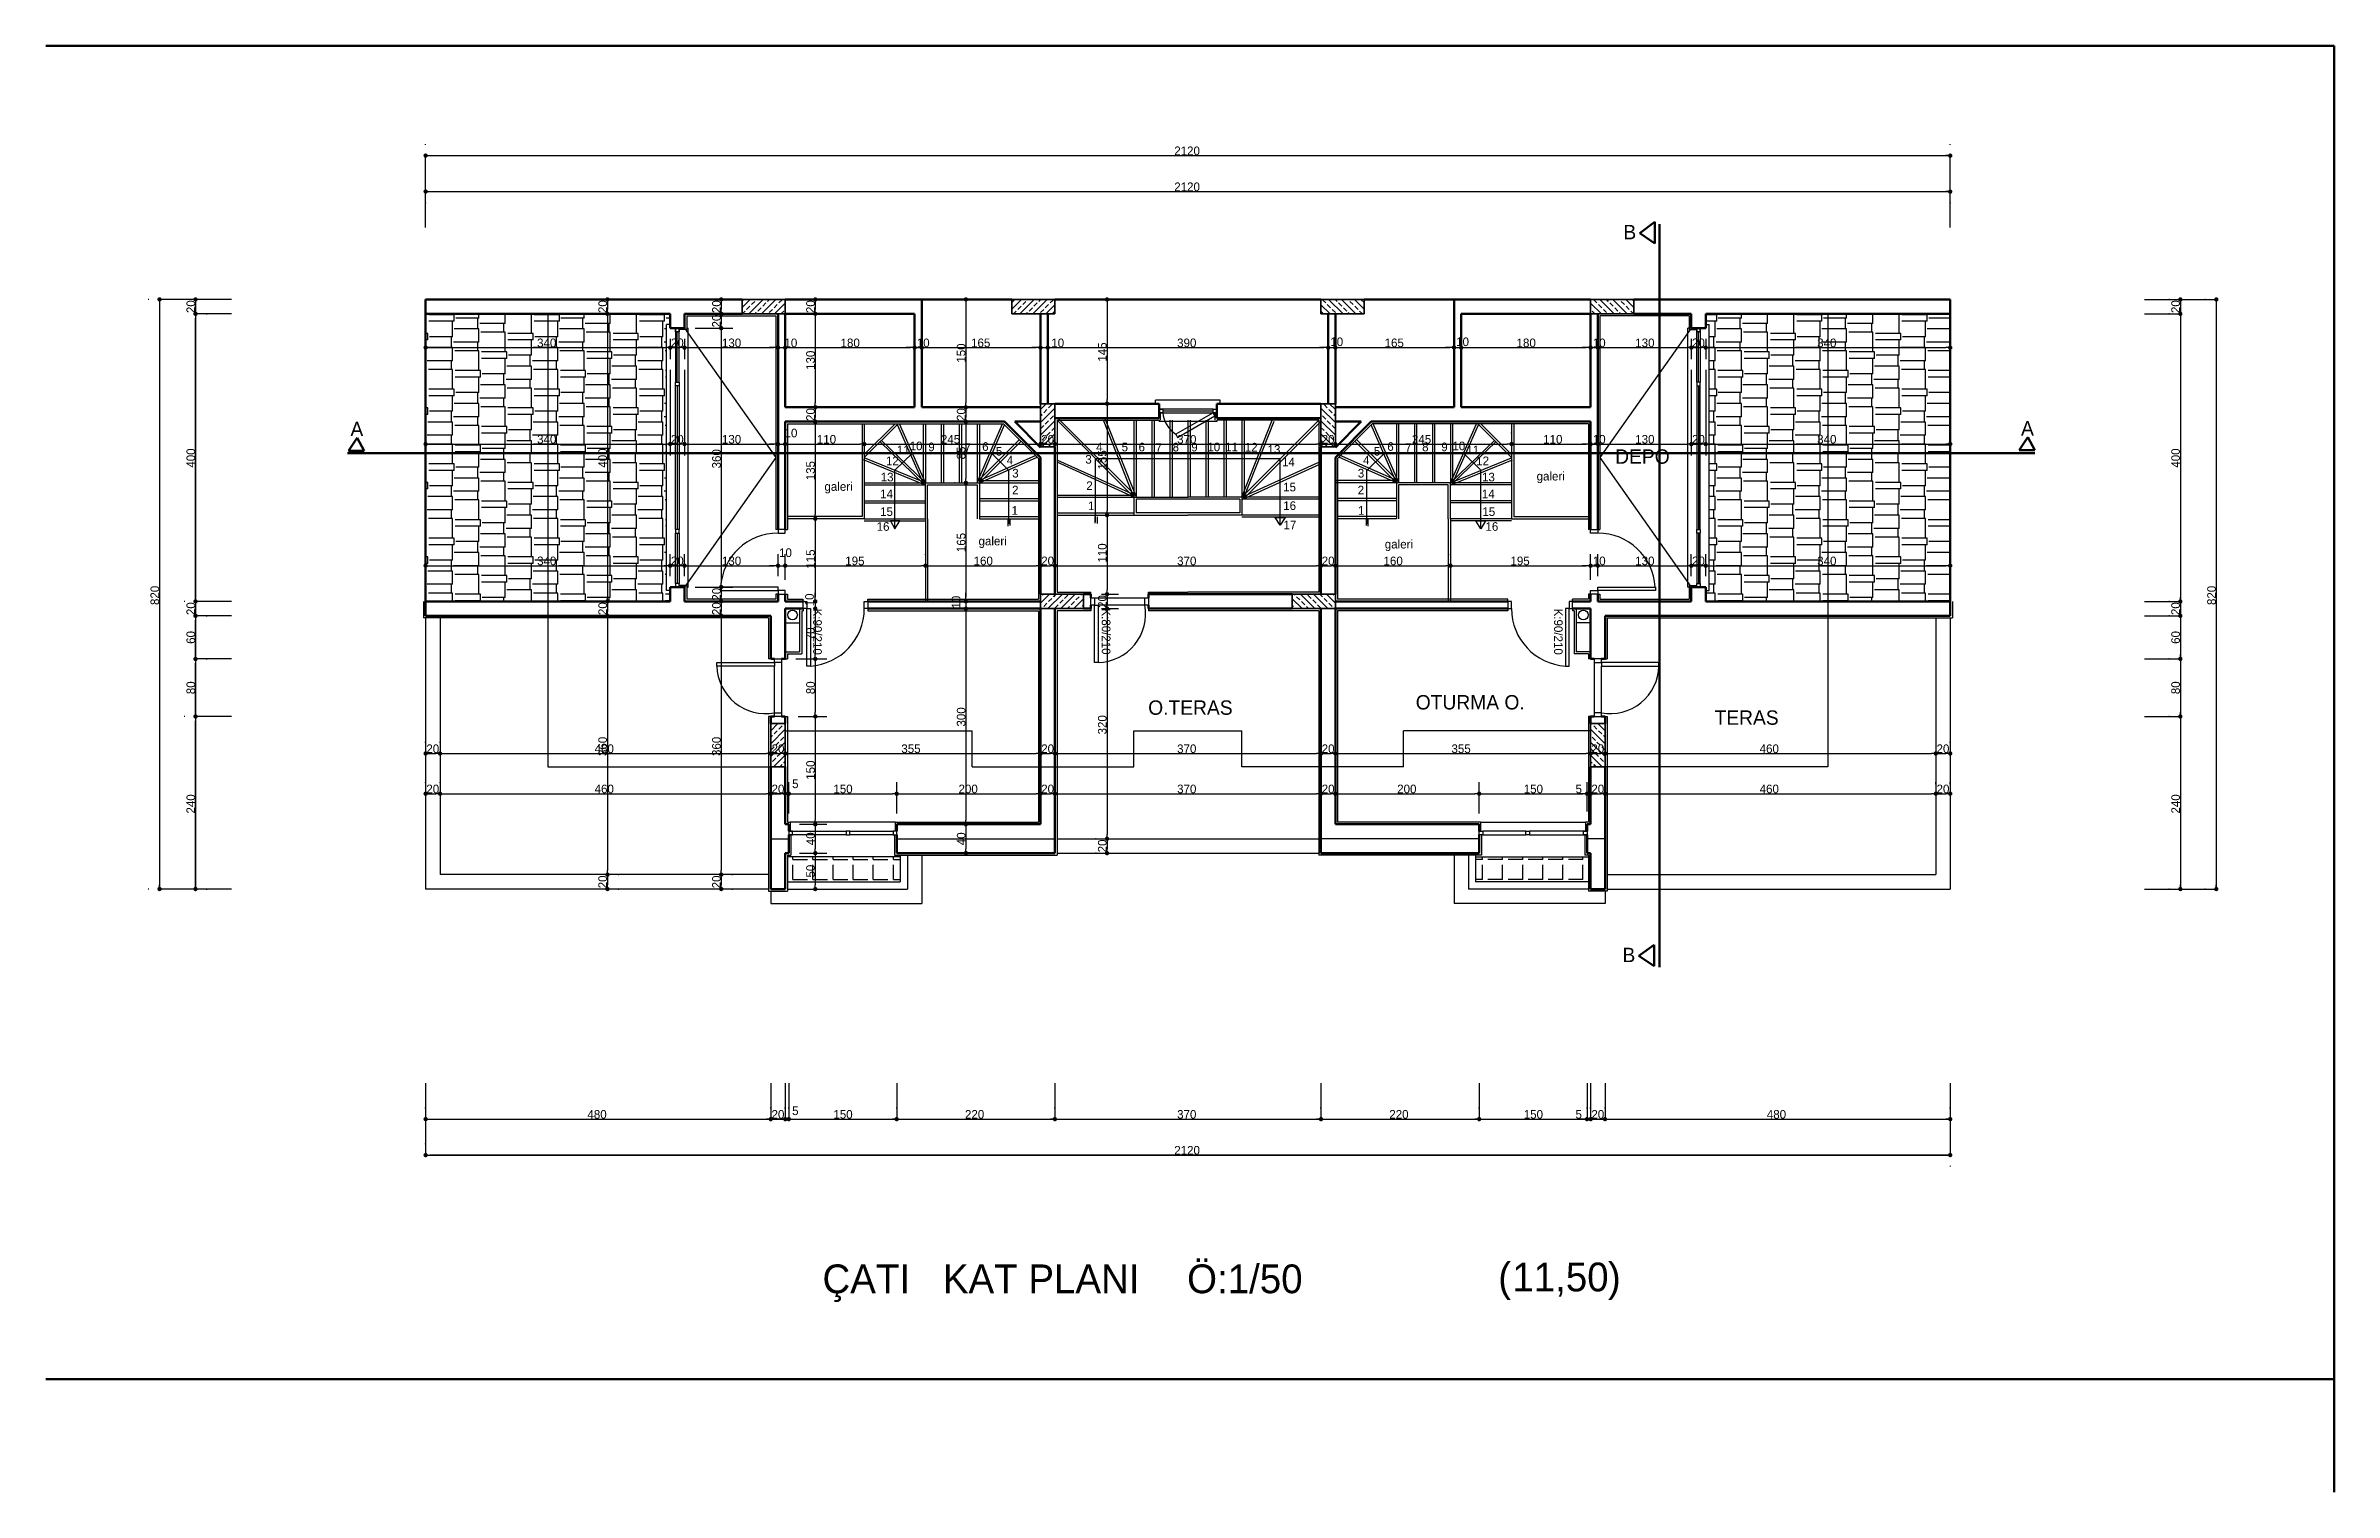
# Model space of a CAD drawing. Header units: millimetres. Extents: x 9537.41 to 9541.95, y -1431.78 to -1431.38.
# Drawn here: x 9539.324 to 9539.96, y -1431.778 to -1431.376 of the extents above; entities that cross this region are included whole.
import ezdxf

# ---------------------------------------------------------------- set-up
doc = ezdxf.new("R2010")
doc.units = ezdxf.units.MM
doc.linetypes.add('ACAD_ISO03W100', pattern=[30, 12, -18])
doc.linetypes.add('ACAD_ISO04W100', pattern=[30, 24, -3, 0, -3])
for name, color, linetype, lineweight in [('BACA', 24, 'Continuous', 25), ('balkon', 173, 'Continuous', 30), ('duvar', 214, 'Continuous', 50), ('kapı-pencere', 140, 'Continuous', 30), ('karo', 206, 'Continuous', 25), ('kesit', 3, 'Continuous', 50), ('kolon', 6, 'Continuous', 35), ('merdiven', 162, 'Continuous', 30), ('sıva', 203, 'Continuous', 25), ('yazı', 161, 'Continuous', 35), ('çatı', 12, 'Continuous', 25), ('ölçü', 4, 'Continuous', 25)]:
    doc.layers.add(name, color=color, linetype=linetype, lineweight=lineweight)

msp = doc.modelspace()

# ---------------------------------------------------------------- texts
at = {"layer": 'yazı'}
for s, height, p in [('B', 0.004, (9539.76269, -1431.42996)), ('A', 0.004, (9539.40868, -1431.48472)), ('A', 0.004, (9539.87329, -1431.48455)), ('12', 0.0024, (9539.55761, -1431.49279)), ('11', 0.0024, (9539.56064, -1431.48977)), ('10', 0.0024, (9539.5642, -1431.48864)), ('9', 0.0024, (9539.56938, -1431.4889)), ('7', 0.0024, (9539.57946, -1431.48908)), ('6', 0.0024, (9539.58436, -1431.48881)), ('5', 0.0024, (9539.58818, -1431.49012)), ('4', 0.0024, (9539.5912, -1431.49259)), ('3', 0.0024, (9539.61306, -1431.49237)), ('4', 0.0024, (9539.61607, -1431.48895)), ('5', 0.0024, (9539.62315, -1431.48895)), ('6', 0.0024, (9539.62786, -1431.48895)), ('7', 0.0024, (9539.63258, -1431.48908)), ('8', 0.0024, (9539.63733, -1431.48897)), ('9', 0.0024, (9539.64252, -1431.48897)), ('10', 0.0024, (9539.64699, -1431.48892)), ('11', 0.0024, (9539.65195, -1431.48892)), ('12', 0.0024, (9539.6574, -1431.48899)), ('13', 0.0024, (9539.66374, -1431.48961)), ('14', 0.0024, (9539.66775, -1431.49311)), ('4', 0.0024, (9539.69029, -1431.49259)), ('5', 0.0024, (9539.6933, -1431.49012)), ('6', 0.0024, (9539.69704, -1431.48881)), ('7', 0.0024, (9539.70198, -1431.48908)), ('8', 0.0024, (9539.70673, -1431.48894)), ('9', 0.0024, (9539.71205, -1431.4889)), ('10', 0.0024, (9539.71515, -1431.48864)), ('11', 0.0024, (9539.71902, -1431.48977)), ('12', 0.0024, (9539.72176, -1431.49279)), ('DEPO', 0.004, (9539.76041, -1431.49239)), ('galeri', 0.0024, (9539.54051, -1431.49992)), ('13', 0.0024, (9539.55614, -1431.4973)), ('3', 0.0024, (9539.59273, -1431.49622)), ('2', 0.0024, (9539.61333, -1431.49969)), ('3', 0.0024, (9539.68883, -1431.49622)), ('13', 0.0024, (9539.72338, -1431.4973)), ('galeri', 0.0024, (9539.73856, -1431.49705)), ('14', 0.0024, (9539.55601, -1431.50197)), ('2', 0.0024, (9539.59268, -1431.50091)), ('1', 0.0024, (9539.61379, -1431.5053)), ('15', 0.0024, (9539.66808, -1431.50008)), ('16', 0.0024, (9539.6681, -1431.50525)), ('2', 0.0024, (9539.6888, -1431.50091)), ('14', 0.0024, (9539.72334, -1431.50197)), ('16', 0.0024, (9539.55502, -1431.51105)), ('15', 0.0024, (9539.55599, -1431.50692)), ('1', 0.0024, (9539.59255, -1431.50659)), ('17', 0.0024, (9539.66818, -1431.51061)), ('1', 0.0024, (9539.68888, -1431.50659)), ('15', 0.0024, (9539.72347, -1431.50692)), ('16', 0.0024, (9539.72434, -1431.51105)), ('galeri', 0.0024, (9539.58336, -1431.5151)), ('galeri', 0.0024, (9539.69635, -1431.51596)), ('O.TERAS', 0.004, (9539.63054, -1431.56222)), ('OTURMA O.', 0.004, (9539.70495, -1431.56074)), ('TERAS', 0.004, (9539.78805, -1431.565)), ('B', 0.004, (9539.76244, -1431.63102)), ('  Ö:1/50', 0.008, (9539.63542, -1431.72311)), ('ÇATI ', 0.008, (9539.53995, -1431.72311)), (' KAT PLANI', 0.008, (9539.57046, -1431.72311)), ('(', 0.008, (9539.72789, -1431.72259)), ('11,50', 0.008, (9539.73182, -1431.72259)), (')', 0.008, (9539.7584, -1431.72259))]:
    msp.add_text(s, height=height, dxfattribs=at).set_placement(p)
for s, p in [('K:90/210', (9539.53737, -1431.53269)), ('K:80/210', (9539.61764, -1431.53263)), ('K:90/210', (9539.7434, -1431.53269))]:
    msp.add_text(s, height=0.0024, rotation=270, dxfattribs=at).set_placement(p)
at = {"layer": 'ölçü'}
for s, p in [('2120', (9539.63779, -1431.40656)), ('2120', (9539.63779, -1431.41656)), ('340', (9539.46059, -1431.45997)), ('20', (9539.49779, -1431.45997)), ('130', (9539.51199, -1431.45997)), ('10', (9539.52939, -1431.45997)), ('180', (9539.54499, -1431.45997)), ('10', (9539.56619, -1431.45997)), ('165', (9539.58129, -1431.45997)), ('10', (9539.60359, -1431.45997)), ('390', (9539.63859, -1431.45997)), ('10', (9539.68119, -1431.45967)), ('165', (9539.69629, -1431.45997)), ('10', (9539.71619, -1431.45967)), ('180', (9539.73299, -1431.45997)), ('10', (9539.75419, -1431.45997)), ('130', (9539.76599, -1431.45997)), ('20', (9539.78179, -1431.45997)), ('340', (9539.81659, -1431.45997)), ('340', (9539.46059, -1431.48679)), ('20', (9539.49779, -1431.48679)), ('130', (9539.51199, -1431.48679)), ('10', (9539.52941, -1431.48504)), ('110', (9539.53839, -1431.48679)), ('245', (9539.57289, -1431.48679)), ('20', (9539.60079, -1431.48679)), ('370', (9539.63859, -1431.48679)), ('20', (9539.67879, -1431.48679)), ('245', (9539.70389, -1431.48679)), ('110', (9539.74039, -1431.48679)), ('10', (9539.75419, -1431.48679)), ('130', (9539.76599, -1431.48679)), ('20', (9539.78179, -1431.48679)), ('340', (9539.81659, -1431.48679)), ('10', (9539.52788, -1431.51833)), ('340', (9539.46059, -1431.52062)), ('20', (9539.49779, -1431.52062)), ('130', (9539.51199, -1431.52062)), ('195', (9539.54629, -1431.52062)), ('160', (9539.58199, -1431.52062)), ('20', (9539.60079, -1431.52062)), ('370', (9539.63859, -1431.52062)), ('20', (9539.67879, -1431.52062)), ('160', (9539.69599, -1431.52062)), ('195', (9539.73129, -1431.52062)), ('10', (9539.75419, -1431.52062)), ('130', (9539.76599, -1431.52062)), ('20', (9539.78179, -1431.52062)), ('340', (9539.81659, -1431.52062)), ('20', (9539.42979, -1431.57286)), ('460', (9539.47659, -1431.57286)), ('20', (9539.52579, -1431.57286)), ('355', (9539.56189, -1431.57286)), ('20', (9539.60079, -1431.57286)), ('370', (9539.63859, -1431.57286)), ('20', (9539.67879, -1431.57286)), ('355', (9539.71489, -1431.57286)), ('20', (9539.75379, -1431.57286)), ('460', (9539.80059, -1431.57286)), ('20', (9539.84979, -1431.57286)), ('5', (9539.53151, -1431.58262)), ('20', (9539.42979, -1431.58405)), ('460', (9539.47659, -1431.58405)), ('20', (9539.52579, -1431.58405)), ('150', (9539.54299, -1431.58405)), ('200', (9539.57779, -1431.58405)), ('20', (9539.60079, -1431.58405)), ('370', (9539.63859, -1431.58405)), ('20', (9539.67879, -1431.58405)), ('200', (9539.69979, -1431.58405)), ('150', (9539.73499, -1431.58405)), ('5', (9539.74939, -1431.58405)), ('20', (9539.75379, -1431.58405)), ('460', (9539.80059, -1431.58405)), ('20', (9539.84979, -1431.58405)), ('480', (9539.47459, -1431.67456)), ('20', (9539.52579, -1431.67456)), ('5', (9539.53151, -1431.67356)), ('150', (9539.54299, -1431.67456)), ('220', (9539.57959, -1431.67456)), ('370', (9539.63859, -1431.67456)), ('220', (9539.69759, -1431.67456)), ('150', (9539.73499, -1431.67456)), ('5', (9539.74939, -1431.67456)), ('20', (9539.75379, -1431.67456)), ('480', (9539.80259, -1431.67456)), ('2120', (9539.63779, -1431.68456))]:
    msp.add_text(s, height=0.0024, dxfattribs=at).set_placement(p)
for s, p in [('20', (9539.36547, -1431.45049)), ('20', (9539.48002, -1431.45049)), ('20', (9539.51166, -1431.45049)), ('20', (9539.51166, -1431.45449)), ('20', (9539.53783, -1431.45049)), ('20', (9539.91747, -1431.45049)), ('150', (9539.57972, -1431.46429)), ('145', (9539.61897, -1431.46399)), ('130', (9539.53783, -1431.46629)), ('20', (9539.53783, -1431.48049)), ('20', (9539.57972, -1431.48049)), ('400', (9539.36547, -1431.49349)), ('400', (9539.48002, -1431.49349)), ('360', (9539.51166, -1431.49369)), ('85', (9539.57972, -1431.49119)), ('155', (9539.61897, -1431.49399)), ('400', (9539.91747, -1431.49349)), ('135', (9539.53783, -1431.49699)), ('115', (9539.53783, -1431.52159)), ('165', (9539.57972, -1431.51699)), ('110', (9539.61897, -1431.51989)), ('820', (9539.35547, -1431.53169)), ('20', (9539.51166, -1431.53049)), ('10', (9539.53754, -1431.53205)), ('10', (9539.57832, -1431.53267)), ('20', (9539.61897, -1431.53249)), ('820', (9539.92747, -1431.53169)), ('20', (9539.36547, -1431.53449)), ('20', (9539.48002, -1431.53449)), ('20', (9539.51166, -1431.53449)), ('20', (9539.91747, -1431.53449)), ('60', (9539.36547, -1431.54249)), ('70', (9539.53783, -1431.54149)), ('60', (9539.91747, -1431.54249)), ('80', (9539.36547, -1431.55649)), ('80', (9539.53783, -1431.55649)), ('80', (9539.91747, -1431.55649)), ('300', (9539.57972, -1431.56549)), ('320', (9539.61897, -1431.56769)), ('360', (9539.48002, -1431.57369)), ('360', (9539.51166, -1431.57369)), ('150', (9539.53783, -1431.58029)), ('240', (9539.36547, -1431.58969)), ('240', (9539.91747, -1431.58969)), ('40', (9539.53783, -1431.59849)), ('40', (9539.57972, -1431.59849)), ('20', (9539.61897, -1431.60049)), ('50', (9539.53783, -1431.60749)), ('20', (9539.48002, -1431.61049)), ('20', (9539.51166, -1431.61049))]:
    msp.add_text(s, height=0.0024, rotation=90, dxfattribs=at).set_placement(p)

# ---------------------------------------------------------------- linework, layer by layer
at = {"color": 0, "linetype": 'ByBlock', "lineweight": -2}
for p, q in [((9539.43019, -1431.40669), (9539.43079, -1431.40669)), ((9539.85299, -1431.40669), (9539.85239, -1431.40669)), ((9539.43019, -1431.41669), (9539.43079, -1431.41669)), ((9539.85299, -1431.41669), (9539.85239, -1431.41669)), ((9539.35559, -1431.44729), (9539.35559, -1431.44789)), ((9539.36559, -1431.44729), (9539.36559, -1431.44789)), ((9539.36559, -1431.45009), (9539.36559, -1431.44949)), ((9539.36559, -1431.45129), (9539.36559, -1431.45189)), ((9539.48015, -1431.44729), (9539.48015, -1431.44789)), ((9539.48015, -1431.45009), (9539.48015, -1431.44949)), ((9539.48015, -1431.45129), (9539.48015, -1431.45189)), ((9539.51179, -1431.44729), (9539.51179, -1431.44789)), ((9539.51179, -1431.45009), (9539.51179, -1431.44949)), ((9539.51179, -1431.45129), (9539.51179, -1431.45189)), ((9539.53796, -1431.44729), (9539.53796, -1431.44789)), ((9539.53796, -1431.45009), (9539.53796, -1431.44949)), ((9539.53796, -1431.45129), (9539.53796, -1431.45189)), ((9539.57984, -1431.44729), (9539.57984, -1431.44789)), ((9539.61909, -1431.44729), (9539.61909, -1431.44789)), ((9539.91759, -1431.44729), (9539.91759, -1431.44789)), ((9539.91759, -1431.45009), (9539.91759, -1431.44949)), ((9539.91759, -1431.45129), (9539.91759, -1431.45189)), ((9539.92759, -1431.44729), (9539.92759, -1431.44789)), ((9539.51179, -1431.45409), (9539.51179, -1431.45349)), ((9539.51179, -1431.45529), (9539.51179, -1431.45589)), ((9539.43019, -1431.46009), (9539.43079, -1431.46009)), ((9539.49699, -1431.46009), (9539.49639, -1431.46009)), ((9539.49819, -1431.46009), (9539.49879, -1431.46009)), ((9539.50099, -1431.46009), (9539.50039, -1431.46009)), ((9539.50219, -1431.46009), (9539.50279, -1431.46009)), ((9539.52699, -1431.46009), (9539.52639, -1431.46009)), ((9539.52699, -1431.46009), (9539.52639, -1431.46009)), ((9539.53019, -1431.46009), (9539.53079, -1431.46009)), ((9539.53019, -1431.46009), (9539.53079, -1431.46009)), ((9539.56499, -1431.46009), (9539.56439, -1431.46009)), ((9539.56499, -1431.46009), (9539.56439, -1431.46009)), ((9539.56819, -1431.46009), (9539.56879, -1431.46009)), ((9539.56819, -1431.46009), (9539.56879, -1431.46009)), ((9539.59999, -1431.46009), (9539.59939, -1431.46009)), ((9539.59999, -1431.46009), (9539.59939, -1431.46009)), ((9539.60319, -1431.46009), (9539.60379, -1431.46009)), ((9539.60319, -1431.46009), (9539.60379, -1431.46009)), ((9539.67999, -1431.46009), (9539.67939, -1431.46009)), ((9539.67999, -1431.46009), (9539.67939, -1431.46009)), ((9539.68319, -1431.46009), (9539.68379, -1431.46009)), ((9539.68319, -1431.46009), (9539.68379, -1431.46009)), ((9539.71499, -1431.46009), (9539.71439, -1431.46009)), ((9539.71499, -1431.46009), (9539.71439, -1431.46009)), ((9539.71819, -1431.46009), (9539.71879, -1431.46009)), ((9539.71819, -1431.46009), (9539.71879, -1431.46009)), ((9539.75299, -1431.46009), (9539.75239, -1431.46009)), ((9539.75299, -1431.46009), (9539.75239, -1431.46009)), ((9539.75619, -1431.46009), (9539.75679, -1431.46009)), ((9539.75619, -1431.46009), (9539.75679, -1431.46009)), ((9539.78099, -1431.46009), (9539.78039, -1431.46009)), ((9539.78219, -1431.46009), (9539.78279, -1431.46009)), ((9539.78499, -1431.46009), (9539.78439, -1431.46009)), ((9539.78619, -1431.46009), (9539.78679, -1431.46009)), ((9539.85299, -1431.46009), (9539.85239, -1431.46009)), ((9539.53796, -1431.47609), (9539.53796, -1431.47549)), ((9539.53796, -1431.47729), (9539.53796, -1431.47789)), ((9539.57984, -1431.47609), (9539.57984, -1431.47549)), ((9539.57984, -1431.47729), (9539.57984, -1431.47789)), ((9539.61909, -1431.47509), (9539.61909, -1431.47449)), ((9539.61909, -1431.47629), (9539.61909, -1431.47689)), ((9539.53796, -1431.48009), (9539.53796, -1431.47949)), ((9539.53796, -1431.48129), (9539.53796, -1431.48189)), ((9539.57984, -1431.48009), (9539.57984, -1431.47949)), ((9539.57984, -1431.48129), (9539.57984, -1431.48189)), ((9539.43019, -1431.48692), (9539.43079, -1431.48692)), ((9539.49699, -1431.48692), (9539.49639, -1431.48692)), ((9539.49819, -1431.48692), (9539.49879, -1431.48692)), ((9539.50099, -1431.48692), (9539.50039, -1431.48692)), ((9539.50219, -1431.48692), (9539.50279, -1431.48692)), ((9539.52699, -1431.48692), (9539.52639, -1431.48692)), ((9539.52699, -1431.48692), (9539.52639, -1431.48692)), ((9539.53019, -1431.48692), (9539.53079, -1431.48692)), ((9539.53019, -1431.48692), (9539.53079, -1431.48692)), ((9539.55099, -1431.48692), (9539.55039, -1431.48692)), ((9539.55219, -1431.48692), (9539.55279, -1431.48692)), ((9539.59999, -1431.48692), (9539.59939, -1431.48692)), ((9539.60119, -1431.48692), (9539.60179, -1431.48692)), ((9539.60399, -1431.48692), (9539.60339, -1431.48692)), ((9539.60519, -1431.48692), (9539.60579, -1431.48692)), ((9539.67799, -1431.48692), (9539.67739, -1431.48692)), ((9539.67919, -1431.48692), (9539.67979, -1431.48692)), ((9539.68199, -1431.48692), (9539.68139, -1431.48692)), ((9539.68319, -1431.48692), (9539.68379, -1431.48692)), ((9539.73099, -1431.48692), (9539.73039, -1431.48692)), ((9539.73219, -1431.48692), (9539.73279, -1431.48692)), ((9539.75299, -1431.48692), (9539.75239, -1431.48692)), ((9539.75299, -1431.48692), (9539.75239, -1431.48692)), ((9539.75619, -1431.48692), (9539.75679, -1431.48692)), ((9539.75619, -1431.48692), (9539.75679, -1431.48692)), ((9539.78099, -1431.48692), (9539.78039, -1431.48692)), ((9539.78219, -1431.48692), (9539.78279, -1431.48692)), ((9539.78499, -1431.48692), (9539.78439, -1431.48692)), ((9539.78619, -1431.48692), (9539.78679, -1431.48692)), ((9539.85299, -1431.48692), (9539.85239, -1431.48692)), ((9539.57984, -1431.49709), (9539.57984, -1431.49649)), ((9539.57984, -1431.49829), (9539.57984, -1431.49889)), ((9539.53796, -1431.50709), (9539.53796, -1431.50649)), ((9539.53796, -1431.50829), (9539.53796, -1431.50889)), ((9539.61909, -1431.50609), (9539.61909, -1431.50549)), ((9539.61909, -1431.50729), (9539.61909, -1431.50789)), ((9539.43019, -1431.52075), (9539.43079, -1431.52075)), ((9539.49699, -1431.52075), (9539.49639, -1431.52075)), ((9539.49819, -1431.52075), (9539.49879, -1431.52075)), ((9539.50099, -1431.52075), (9539.50039, -1431.52075)), ((9539.50219, -1431.52075), (9539.50279, -1431.52075)), ((9539.52699, -1431.52075), (9539.52639, -1431.52075)), ((9539.52699, -1431.52075), (9539.52639, -1431.52075)), ((9539.53019, -1431.52075), (9539.53079, -1431.52075)), ((9539.53019, -1431.52075), (9539.53079, -1431.52075)), ((9539.56799, -1431.52075), (9539.56739, -1431.52075)), ((9539.56919, -1431.52075), (9539.56979, -1431.52075)), ((9539.59999, -1431.52075), (9539.59939, -1431.52075)), ((9539.60119, -1431.52075), (9539.60179, -1431.52075)), ((9539.60399, -1431.52075), (9539.60339, -1431.52075)), ((9539.60519, -1431.52075), (9539.60579, -1431.52075)), ((9539.67799, -1431.52075), (9539.67739, -1431.52075)), ((9539.67919, -1431.52075), (9539.67979, -1431.52075)), ((9539.68199, -1431.52075), (9539.68139, -1431.52075)), ((9539.68319, -1431.52075), (9539.68379, -1431.52075)), ((9539.71399, -1431.52075), (9539.71339, -1431.52075)), ((9539.71519, -1431.52075), (9539.71579, -1431.52075)), ((9539.75299, -1431.52075), (9539.75239, -1431.52075)), ((9539.75299, -1431.52075), (9539.75239, -1431.52075)), ((9539.75619, -1431.52075), (9539.75679, -1431.52075)), ((9539.75619, -1431.52075), (9539.75679, -1431.52075)), ((9539.78099, -1431.52075), (9539.78039, -1431.52075)), ((9539.78219, -1431.52075), (9539.78279, -1431.52075)), ((9539.78499, -1431.52075), (9539.78439, -1431.52075)), ((9539.78619, -1431.52075), (9539.78679, -1431.52075)), ((9539.85299, -1431.52075), (9539.85239, -1431.52075)), ((9539.51179, -1431.52609), (9539.51179, -1431.52549)), ((9539.51179, -1431.52729), (9539.51179, -1431.52789)), ((9539.61909, -1431.52809), (9539.61909, -1431.52749)), ((9539.61909, -1431.52929), (9539.61909, -1431.52989)), ((9539.36559, -1431.53009), (9539.36559, -1431.52949)), ((9539.36559, -1431.53129), (9539.36559, -1431.53189)), ((9539.36559, -1431.53409), (9539.36559, -1431.53349)), ((9539.36559, -1431.53529), (9539.36559, -1431.53589)), ((9539.48015, -1431.53009), (9539.48015, -1431.52949)), ((9539.48015, -1431.53129), (9539.48015, -1431.53189)), ((9539.48015, -1431.53409), (9539.48015, -1431.53349)), ((9539.48015, -1431.53529), (9539.48015, -1431.53589)), ((9539.51179, -1431.53009), (9539.51179, -1431.52949)), ((9539.51179, -1431.53129), (9539.51179, -1431.53189)), ((9539.51179, -1431.53409), (9539.51179, -1431.53349)), ((9539.51179, -1431.53529), (9539.51179, -1431.53589)), ((9539.53796, -1431.53009), (9539.53796, -1431.52949)), ((9539.53796, -1431.53009), (9539.53796, -1431.52949)), ((9539.53796, -1431.53329), (9539.53796, -1431.53389)), ((9539.53796, -1431.53329), (9539.53796, -1431.53389)), ((9539.57984, -1431.53009), (9539.57984, -1431.52949)), ((9539.57984, -1431.53009), (9539.57984, -1431.52949)), ((9539.57984, -1431.53329), (9539.57984, -1431.53389)), ((9539.57984, -1431.53329), (9539.57984, -1431.53389)), ((9539.61909, -1431.53209), (9539.61909, -1431.53149)), ((9539.61909, -1431.53329), (9539.61909, -1431.53389)), ((9539.91759, -1431.53009), (9539.91759, -1431.52949)), ((9539.91759, -1431.53129), (9539.91759, -1431.53189)), ((9539.91759, -1431.53409), (9539.91759, -1431.53349)), ((9539.91759, -1431.53529), (9539.91759, -1431.53589)), ((9539.36559, -1431.54609), (9539.36559, -1431.54549)), ((9539.36559, -1431.54729), (9539.36559, -1431.54789)), ((9539.53796, -1431.54609), (9539.53796, -1431.54549)), ((9539.53796, -1431.54729), (9539.53796, -1431.54789)), ((9539.91759, -1431.54609), (9539.91759, -1431.54549)), ((9539.91759, -1431.54729), (9539.91759, -1431.54789)), ((9539.36559, -1431.56209), (9539.36559, -1431.56149)), ((9539.36559, -1431.56329), (9539.36559, -1431.56389)), ((9539.53796, -1431.56209), (9539.53796, -1431.56149)), ((9539.53796, -1431.56329), (9539.53796, -1431.56389)), ((9539.91759, -1431.56209), (9539.91759, -1431.56149)), ((9539.91759, -1431.56329), (9539.91759, -1431.56389)), ((9539.43019, -1431.57299), (9539.43079, -1431.57299)), ((9539.43299, -1431.57299), (9539.43239, -1431.57299)), ((9539.43419, -1431.57299), (9539.43479, -1431.57299)), ((9539.52499, -1431.57299), (9539.52439, -1431.57299)), ((9539.52619, -1431.57299), (9539.52679, -1431.57299)), ((9539.52899, -1431.57299), (9539.52839, -1431.57299)), ((9539.53019, -1431.57299), (9539.53079, -1431.57299)), ((9539.59999, -1431.57299), (9539.59939, -1431.57299)), ((9539.60119, -1431.57299), (9539.60179, -1431.57299)), ((9539.60399, -1431.57299), (9539.60339, -1431.57299)), ((9539.60519, -1431.57299), (9539.60579, -1431.57299)), ((9539.67799, -1431.57299), (9539.67739, -1431.57299)), ((9539.67919, -1431.57299), (9539.67979, -1431.57299)), ((9539.68199, -1431.57299), (9539.68139, -1431.57299)), ((9539.68319, -1431.57299), (9539.68379, -1431.57299)), ((9539.75299, -1431.57299), (9539.75239, -1431.57299)), ((9539.75419, -1431.57299), (9539.75479, -1431.57299)), ((9539.75699, -1431.57299), (9539.75639, -1431.57299)), ((9539.75819, -1431.57299), (9539.75879, -1431.57299)), ((9539.84899, -1431.57299), (9539.84839, -1431.57299)), ((9539.85019, -1431.57299), (9539.85079, -1431.57299)), ((9539.85299, -1431.57299), (9539.85239, -1431.57299)), ((9539.43019, -1431.58417), (9539.43079, -1431.58417)), ((9539.43299, -1431.58417), (9539.43239, -1431.58417)), ((9539.43419, -1431.58417), (9539.43479, -1431.58417)), ((9539.52499, -1431.58417), (9539.52439, -1431.58417)), ((9539.52619, -1431.58417), (9539.52679, -1431.58417)), ((9539.52899, -1431.58417), (9539.52839, -1431.58417)), ((9539.52899, -1431.58417), (9539.52839, -1431.58417)), ((9539.53119, -1431.58417), (9539.53179, -1431.58417)), ((9539.53119, -1431.58417), (9539.53179, -1431.58417)), ((9539.55999, -1431.58417), (9539.55939, -1431.58417)), ((9539.56119, -1431.58417), (9539.56179, -1431.58417)), ((9539.59999, -1431.58417), (9539.59939, -1431.58417)), ((9539.60119, -1431.58417), (9539.60179, -1431.58417)), ((9539.60399, -1431.58417), (9539.60339, -1431.58417)), ((9539.60519, -1431.58417), (9539.60579, -1431.58417)), ((9539.67799, -1431.58417), (9539.67739, -1431.58417)), ((9539.67919, -1431.58417), (9539.67979, -1431.58417)), ((9539.68199, -1431.58417), (9539.68139, -1431.58417)), ((9539.68319, -1431.58417), (9539.68379, -1431.58417)), ((9539.72199, -1431.58417), (9539.72139, -1431.58417)), ((9539.72319, -1431.58417), (9539.72379, -1431.58417)), ((9539.75199, -1431.58417), (9539.75139, -1431.58417)), ((9539.75199, -1431.58417), (9539.75139, -1431.58417)), ((9539.75419, -1431.58417), (9539.75479, -1431.58417)), ((9539.75419, -1431.58417), (9539.75479, -1431.58417)), ((9539.75699, -1431.58417), (9539.75639, -1431.58417)), ((9539.75819, -1431.58417), (9539.75879, -1431.58417)), ((9539.84899, -1431.58417), (9539.84839, -1431.58417)), ((9539.85019, -1431.58417), (9539.85079, -1431.58417)), ((9539.85299, -1431.58417), (9539.85239, -1431.58417)), ((9539.53796, -1431.59209), (9539.53796, -1431.59149)), ((9539.57984, -1431.59209), (9539.57984, -1431.59149)), ((9539.53796, -1431.59329), (9539.53796, -1431.59389)), ((9539.57984, -1431.59329), (9539.57984, -1431.59389)), ((9539.61909, -1431.59609), (9539.61909, -1431.59549)), ((9539.61909, -1431.59729), (9539.61909, -1431.59789)), ((9539.48015, -1431.60609), (9539.48015, -1431.60549)), ((9539.51179, -1431.60609), (9539.51179, -1431.60549)), ((9539.53796, -1431.60009), (9539.53796, -1431.59949)), ((9539.53796, -1431.60129), (9539.53796, -1431.60189)), ((9539.57984, -1431.60009), (9539.57984, -1431.59949)), ((9539.61909, -1431.60009), (9539.61909, -1431.59949)), ((9539.35559, -1431.61009), (9539.35559, -1431.60949)), ((9539.36559, -1431.61009), (9539.36559, -1431.60949)), ((9539.48015, -1431.60729), (9539.48015, -1431.60789)), ((9539.48015, -1431.61009), (9539.48015, -1431.60949)), ((9539.51179, -1431.60729), (9539.51179, -1431.60789)), ((9539.51179, -1431.61009), (9539.51179, -1431.60949)), ((9539.53796, -1431.61009), (9539.53796, -1431.60949)), ((9539.91759, -1431.61009), (9539.91759, -1431.60949)), ((9539.92759, -1431.61009), (9539.92759, -1431.60949)), ((9539.43019, -1431.67469), (9539.43079, -1431.67469)), ((9539.52499, -1431.67469), (9539.52439, -1431.67469)), ((9539.52619, -1431.67469), (9539.52679, -1431.67469)), ((9539.52899, -1431.67469), (9539.52839, -1431.67469)), ((9539.52899, -1431.67469), (9539.52839, -1431.67469)), ((9539.53119, -1431.67469), (9539.53179, -1431.67469)), ((9539.53119, -1431.67469), (9539.53179, -1431.67469)), ((9539.55999, -1431.67469), (9539.55939, -1431.67469)), ((9539.56119, -1431.67469), (9539.56179, -1431.67469)), ((9539.60399, -1431.67469), (9539.60339, -1431.67469)), ((9539.60519, -1431.67469), (9539.60579, -1431.67469)), ((9539.67799, -1431.67469), (9539.67739, -1431.67469)), ((9539.67919, -1431.67469), (9539.67979, -1431.67469)), ((9539.72199, -1431.67469), (9539.72139, -1431.67469)), ((9539.72319, -1431.67469), (9539.72379, -1431.67469)), ((9539.75199, -1431.67469), (9539.75139, -1431.67469)), ((9539.75199, -1431.67469), (9539.75139, -1431.67469)), ((9539.75419, -1431.67469), (9539.75479, -1431.67469)), ((9539.75419, -1431.67469), (9539.75479, -1431.67469)), ((9539.75699, -1431.67469), (9539.75639, -1431.67469)), ((9539.75819, -1431.67469), (9539.75879, -1431.67469)), ((9539.85299, -1431.67469), (9539.85239, -1431.67469)), ((9539.43019, -1431.68469), (9539.43079, -1431.68469)), ((9539.85299, -1431.68469), (9539.85239, -1431.68469))]:
    msp.add_line(p, q, dxfattribs=at)
at = {"color": 0, "linetype": 'ByBlock', "const_width": 0.0006}
for points in [[(9539.42989, -1431.40669, 1), (9539.42929, -1431.40669, 1)], [(9539.85329, -1431.40669, 1), (9539.85389, -1431.40669, 1)], [(9539.42989, -1431.41669, 1), (9539.42929, -1431.41669, 1)], [(9539.85329, -1431.41669, 1), (9539.85389, -1431.41669, 1)], [(9539.35559, -1431.44699, 1), (9539.35559, -1431.44639, 1)], [(9539.36559, -1431.44699, 1), (9539.36559, -1431.44639, 1)], [(9539.48015, -1431.44699, 1), (9539.48015, -1431.44639, 1)], [(9539.51179, -1431.44699, 1), (9539.51179, -1431.44639, 1)], [(9539.53796, -1431.44699, 1), (9539.53796, -1431.44639, 1)], [(9539.57984, -1431.44699, 1), (9539.57984, -1431.44639, 1)], [(9539.61909, -1431.44699, 1), (9539.61909, -1431.44639, 1)], [(9539.91759, -1431.44699, 1), (9539.91759, -1431.44639, 1)], [(9539.92759, -1431.44699, 1), (9539.92759, -1431.44639, 1)], [(9539.36559, -1431.45099, 1), (9539.36559, -1431.45039, 1)], [(9539.36559, -1431.45039, 1), (9539.36559, -1431.45099, 1)], [(9539.48015, -1431.45039, 1), (9539.48015, -1431.45099, 1)], [(9539.48015, -1431.45099, 1), (9539.48015, -1431.45039, 1)], [(9539.51179, -1431.45039, 1), (9539.51179, -1431.45099, 1)], [(9539.51179, -1431.45099, 1), (9539.51179, -1431.45039, 1)], [(9539.53796, -1431.45039, 1), (9539.53796, -1431.45099, 1)], [(9539.53796, -1431.45099, 1), (9539.53796, -1431.45039, 1)], [(9539.91759, -1431.45039, 1), (9539.91759, -1431.45099, 1)], [(9539.91759, -1431.45099, 1), (9539.91759, -1431.45039, 1)], [(9539.51179, -1431.45439, 1), (9539.51179, -1431.45499, 1)], [(9539.51179, -1431.45499, 1), (9539.51179, -1431.45439, 1)], [(9539.42989, -1431.46009, 1), (9539.42929, -1431.46009, 1)], [(9539.49729, -1431.46009, 1), (9539.49789, -1431.46009, 1)], [(9539.49789, -1431.46009, 1), (9539.49729, -1431.46009, 1)], [(9539.50129, -1431.46009, 1), (9539.50189, -1431.46009, 1)], [(9539.50189, -1431.46009, 1), (9539.50129, -1431.46009, 1)], [(9539.52729, -1431.46009, 1), (9539.52789, -1431.46009, 1)], [(9539.52729, -1431.46009, 1), (9539.52789, -1431.46009, 1)], [(9539.52989, -1431.46009, 1), (9539.52929, -1431.46009, 1)], [(9539.52989, -1431.46009, 1), (9539.52929, -1431.46009, 1)], [(9539.56529, -1431.46009, 1), (9539.56589, -1431.46009, 1)], [(9539.56529, -1431.46009, 1), (9539.56589, -1431.46009, 1)], [(9539.56789, -1431.46009, 1), (9539.56729, -1431.46009, 1)], [(9539.56789, -1431.46009, 1), (9539.56729, -1431.46009, 1)], [(9539.60029, -1431.46009, 1), (9539.60089, -1431.46009, 1)], [(9539.60029, -1431.46009, 1), (9539.60089, -1431.46009, 1)], [(9539.60289, -1431.46009, 1), (9539.60229, -1431.46009, 1)], [(9539.60289, -1431.46009, 1), (9539.60229, -1431.46009, 1)], [(9539.68029, -1431.46009, 1), (9539.68089, -1431.46009, 1)], [(9539.68029, -1431.46009, 1), (9539.68089, -1431.46009, 1)], [(9539.68289, -1431.46009, 1), (9539.68229, -1431.46009, 1)], [(9539.68289, -1431.46009, 1), (9539.68229, -1431.46009, 1)], [(9539.71529, -1431.46009, 1), (9539.71589, -1431.46009, 1)], [(9539.71529, -1431.46009, 1), (9539.71589, -1431.46009, 1)], [(9539.71789, -1431.46009, 1), (9539.71729, -1431.46009, 1)], [(9539.71789, -1431.46009, 1), (9539.71729, -1431.46009, 1)], [(9539.75329, -1431.46009, 1), (9539.75389, -1431.46009, 1)], [(9539.75329, -1431.46009, 1), (9539.75389, -1431.46009, 1)], [(9539.75589, -1431.46009, 1), (9539.75529, -1431.46009, 1)], [(9539.75589, -1431.46009, 1), (9539.75529, -1431.46009, 1)], [(9539.78129, -1431.46009, 1), (9539.78189, -1431.46009, 1)], [(9539.78189, -1431.46009, 1), (9539.78129, -1431.46009, 1)], [(9539.78529, -1431.46009, 1), (9539.78589, -1431.46009, 1)], [(9539.78589, -1431.46009, 1), (9539.78529, -1431.46009, 1)], [(9539.85329, -1431.46009, 1), (9539.85389, -1431.46009, 1)], [(9539.53796, -1431.47639, 1), (9539.53796, -1431.47699, 1)], [(9539.53796, -1431.47699, 1), (9539.53796, -1431.47639, 1)], [(9539.57984, -1431.47639, 1), (9539.57984, -1431.47699, 1)], [(9539.57984, -1431.47699, 1), (9539.57984, -1431.47639, 1)], [(9539.61909, -1431.47539, 1), (9539.61909, -1431.47599, 1)], [(9539.61909, -1431.47599, 1), (9539.61909, -1431.47539, 1)], [(9539.53796, -1431.48039, 1), (9539.53796, -1431.48099, 1)], [(9539.53796, -1431.48099, 1), (9539.53796, -1431.48039, 1)], [(9539.57984, -1431.48039, 1), (9539.57984, -1431.48099, 1)], [(9539.57984, -1431.48099, 1), (9539.57984, -1431.48039, 1)], [(9539.42989, -1431.48692, 1), (9539.42929, -1431.48692, 1)], [(9539.49729, -1431.48692, 1), (9539.49789, -1431.48692, 1)], [(9539.49789, -1431.48692, 1), (9539.49729, -1431.48692, 1)], [(9539.50129, -1431.48692, 1), (9539.50189, -1431.48692, 1)], [(9539.50189, -1431.48692, 1), (9539.50129, -1431.48692, 1)], [(9539.52729, -1431.48692, 1), (9539.52789, -1431.48692, 1)], [(9539.52729, -1431.48692, 1), (9539.52789, -1431.48692, 1)], [(9539.52989, -1431.48692, 1), (9539.52929, -1431.48692, 1)], [(9539.52989, -1431.48692, 1), (9539.52929, -1431.48692, 1)], [(9539.55129, -1431.48692, 1), (9539.55189, -1431.48692, 1)], [(9539.55189, -1431.48692, 1), (9539.55129, -1431.48692, 1)], [(9539.60029, -1431.48692, 1), (9539.60089, -1431.48692, 1)], [(9539.60089, -1431.48692, 1), (9539.60029, -1431.48692, 1)], [(9539.60429, -1431.48692, 1), (9539.60489, -1431.48692, 1)], [(9539.60489, -1431.48692, 1), (9539.60429, -1431.48692, 1)], [(9539.67829, -1431.48692, 1), (9539.67889, -1431.48692, 1)], [(9539.67889, -1431.48692, 1), (9539.67829, -1431.48692, 1)], [(9539.68229, -1431.48692, 1), (9539.68289, -1431.48692, 1)], [(9539.68289, -1431.48692, 1), (9539.68229, -1431.48692, 1)], [(9539.73129, -1431.48692, 1), (9539.73189, -1431.48692, 1)], [(9539.73189, -1431.48692, 1), (9539.73129, -1431.48692, 1)], [(9539.75329, -1431.48692, 1), (9539.75389, -1431.48692, 1)], [(9539.75329, -1431.48692, 1), (9539.75389, -1431.48692, 1)], [(9539.75589, -1431.48692, 1), (9539.75529, -1431.48692, 1)], [(9539.75589, -1431.48692, 1), (9539.75529, -1431.48692, 1)], [(9539.78129, -1431.48692, 1), (9539.78189, -1431.48692, 1)], [(9539.78189, -1431.48692, 1), (9539.78129, -1431.48692, 1)], [(9539.78529, -1431.48692, 1), (9539.78589, -1431.48692, 1)], [(9539.78589, -1431.48692, 1), (9539.78529, -1431.48692, 1)], [(9539.85329, -1431.48692, 1), (9539.85389, -1431.48692, 1)], [(9539.57984, -1431.49739, 1), (9539.57984, -1431.49799, 1)], [(9539.57984, -1431.49799, 1), (9539.57984, -1431.49739, 1)], [(9539.53796, -1431.50739, 1), (9539.53796, -1431.50799, 1)], [(9539.53796, -1431.50799, 1), (9539.53796, -1431.50739, 1)], [(9539.61909, -1431.50639, 1), (9539.61909, -1431.50699, 1)], [(9539.61909, -1431.50699, 1), (9539.61909, -1431.50639, 1)], [(9539.42989, -1431.52075, 1), (9539.42929, -1431.52075, 1)], [(9539.49729, -1431.52075, 1), (9539.49789, -1431.52075, 1)], [(9539.49789, -1431.52075, 1), (9539.49729, -1431.52075, 1)], [(9539.50129, -1431.52075, 1), (9539.50189, -1431.52075, 1)], [(9539.50189, -1431.52075, 1), (9539.50129, -1431.52075, 1)], [(9539.52729, -1431.52075, 1), (9539.52789, -1431.52075, 1)], [(9539.52729, -1431.52075, 1), (9539.52789, -1431.52075, 1)], [(9539.52989, -1431.52075, 1), (9539.52929, -1431.52075, 1)], [(9539.52989, -1431.52075, 1), (9539.52929, -1431.52075, 1)], [(9539.56829, -1431.52075, 1), (9539.56889, -1431.52075, 1)], [(9539.56889, -1431.52075, 1), (9539.56829, -1431.52075, 1)], [(9539.60029, -1431.52075, 1), (9539.60089, -1431.52075, 1)], [(9539.60089, -1431.52075, 1), (9539.60029, -1431.52075, 1)], [(9539.60429, -1431.52075, 1), (9539.60489, -1431.52075, 1)], [(9539.60489, -1431.52075, 1), (9539.60429, -1431.52075, 1)], [(9539.67829, -1431.52075, 1), (9539.67889, -1431.52075, 1)], [(9539.67889, -1431.52075, 1), (9539.67829, -1431.52075, 1)], [(9539.68229, -1431.52075, 1), (9539.68289, -1431.52075, 1)], [(9539.68289, -1431.52075, 1), (9539.68229, -1431.52075, 1)], [(9539.71429, -1431.52075, 1), (9539.71489, -1431.52075, 1)], [(9539.71489, -1431.52075, 1), (9539.71429, -1431.52075, 1)], [(9539.75329, -1431.52075, 1), (9539.75389, -1431.52075, 1)], [(9539.75329, -1431.52075, 1), (9539.75389, -1431.52075, 1)], [(9539.75589, -1431.52075, 1), (9539.75529, -1431.52075, 1)], [(9539.75589, -1431.52075, 1), (9539.75529, -1431.52075, 1)], [(9539.78129, -1431.52075, 1), (9539.78189, -1431.52075, 1)], [(9539.78189, -1431.52075, 1), (9539.78129, -1431.52075, 1)], [(9539.78529, -1431.52075, 1), (9539.78589, -1431.52075, 1)], [(9539.78589, -1431.52075, 1), (9539.78529, -1431.52075, 1)], [(9539.85329, -1431.52075, 1), (9539.85389, -1431.52075, 1)], [(9539.51179, -1431.52639, 1), (9539.51179, -1431.52699, 1)], [(9539.51179, -1431.52699, 1), (9539.51179, -1431.52639, 1)], [(9539.61909, -1431.52839, 1), (9539.61909, -1431.52899, 1)], [(9539.61909, -1431.52899, 1), (9539.61909, -1431.52839, 1)], [(9539.36559, -1431.53099, 1), (9539.36559, -1431.53039, 1)], [(9539.36559, -1431.53039, 1), (9539.36559, -1431.53099, 1)], [(9539.36559, -1431.53499, 1), (9539.36559, -1431.53439, 1)], [(9539.36559, -1431.53439, 1), (9539.36559, -1431.53499, 1)], [(9539.48015, -1431.53039, 1), (9539.48015, -1431.53099, 1)], [(9539.48015, -1431.53099, 1), (9539.48015, -1431.53039, 1)], [(9539.48015, -1431.53439, 1), (9539.48015, -1431.53499, 1)], [(9539.48015, -1431.53499, 1), (9539.48015, -1431.53439, 1)], [(9539.51179, -1431.53039, 1), (9539.51179, -1431.53099, 1)], [(9539.51179, -1431.53099, 1), (9539.51179, -1431.53039, 1)], [(9539.51179, -1431.53439, 1), (9539.51179, -1431.53499, 1)], [(9539.51179, -1431.53499, 1), (9539.51179, -1431.53439, 1)], [(9539.53796, -1431.53039, 1), (9539.53796, -1431.53099, 1)], [(9539.53796, -1431.53039, 1), (9539.53796, -1431.53099, 1)], [(9539.53796, -1431.53299, 1), (9539.53796, -1431.53239, 1)], [(9539.53796, -1431.53299, 1), (9539.53796, -1431.53239, 1)], [(9539.57984, -1431.53039, 1), (9539.57984, -1431.53099, 1)], [(9539.57984, -1431.53039, 1), (9539.57984, -1431.53099, 1)], [(9539.57984, -1431.53299, 1), (9539.57984, -1431.53239, 1)], [(9539.57984, -1431.53299, 1), (9539.57984, -1431.53239, 1)], [(9539.61909, -1431.53239, 1), (9539.61909, -1431.53299, 1)], [(9539.61909, -1431.53299, 1), (9539.61909, -1431.53239, 1)], [(9539.91759, -1431.53039, 1), (9539.91759, -1431.53099, 1)], [(9539.91759, -1431.53099, 1), (9539.91759, -1431.53039, 1)], [(9539.91759, -1431.53439, 1), (9539.91759, -1431.53499, 1)], [(9539.91759, -1431.53499, 1), (9539.91759, -1431.53439, 1)], [(9539.36559, -1431.54699, 1), (9539.36559, -1431.54639, 1)], [(9539.36559, -1431.54639, 1), (9539.36559, -1431.54699, 1)], [(9539.53796, -1431.54639, 1), (9539.53796, -1431.54699, 1)], [(9539.53796, -1431.54699, 1), (9539.53796, -1431.54639, 1)], [(9539.91759, -1431.54639, 1), (9539.91759, -1431.54699, 1)], [(9539.91759, -1431.54699, 1), (9539.91759, -1431.54639, 1)], [(9539.36559, -1431.56299, 1), (9539.36559, -1431.56239, 1)], [(9539.36559, -1431.56239, 1), (9539.36559, -1431.56299, 1)], [(9539.53796, -1431.56239, 1), (9539.53796, -1431.56299, 1)], [(9539.53796, -1431.56299, 1), (9539.53796, -1431.56239, 1)], [(9539.91759, -1431.56239, 1), (9539.91759, -1431.56299, 1)], [(9539.91759, -1431.56299, 1), (9539.91759, -1431.56239, 1)], [(9539.42989, -1431.57299, 1), (9539.42929, -1431.57299, 1)], [(9539.43329, -1431.57299, 1), (9539.43389, -1431.57299, 1)], [(9539.43389, -1431.57299, 1), (9539.43329, -1431.57299, 1)], [(9539.52529, -1431.57299, 1), (9539.52589, -1431.57299, 1)], [(9539.52589, -1431.57299, 1), (9539.52529, -1431.57299, 1)], [(9539.52929, -1431.57299, 1), (9539.52989, -1431.57299, 1)], [(9539.52989, -1431.57299, 1), (9539.52929, -1431.57299, 1)], [(9539.60029, -1431.57299, 1), (9539.60089, -1431.57299, 1)], [(9539.60089, -1431.57299, 1), (9539.60029, -1431.57299, 1)], [(9539.60429, -1431.57299, 1), (9539.60489, -1431.57299, 1)], [(9539.60489, -1431.57299, 1), (9539.60429, -1431.57299, 1)], [(9539.67829, -1431.57299, 1), (9539.67889, -1431.57299, 1)], [(9539.67889, -1431.57299, 1), (9539.67829, -1431.57299, 1)], [(9539.68229, -1431.57299, 1), (9539.68289, -1431.57299, 1)], [(9539.68289, -1431.57299, 1), (9539.68229, -1431.57299, 1)], [(9539.75329, -1431.57299, 1), (9539.75389, -1431.57299, 1)], [(9539.75389, -1431.57299, 1), (9539.75329, -1431.57299, 1)], [(9539.75729, -1431.57299, 1), (9539.75789, -1431.57299, 1)], [(9539.75789, -1431.57299, 1), (9539.75729, -1431.57299, 1)], [(9539.84929, -1431.57299, 1), (9539.84989, -1431.57299, 1)], [(9539.84989, -1431.57299, 1), (9539.84929, -1431.57299, 1)], [(9539.85329, -1431.57299, 1), (9539.85389, -1431.57299, 1)], [(9539.42989, -1431.58417, 1), (9539.42929, -1431.58417, 1)], [(9539.43329, -1431.58417, 1), (9539.43389, -1431.58417, 1)], [(9539.43389, -1431.58417, 1), (9539.43329, -1431.58417, 1)], [(9539.52529, -1431.58417, 1), (9539.52589, -1431.58417, 1)], [(9539.52589, -1431.58417, 1), (9539.52529, -1431.58417, 1)], [(9539.52929, -1431.58417, 1), (9539.52989, -1431.58417, 1)], [(9539.52929, -1431.58417, 1), (9539.52989, -1431.58417, 1)], [(9539.53089, -1431.58417, 1), (9539.53029, -1431.58417, 1)], [(9539.53089, -1431.58417, 1), (9539.53029, -1431.58417, 1)], [(9539.56029, -1431.58417, 1), (9539.56089, -1431.58417, 1)], [(9539.56089, -1431.58417, 1), (9539.56029, -1431.58417, 1)], [(9539.60029, -1431.58417, 1), (9539.60089, -1431.58417, 1)], [(9539.60089, -1431.58417, 1), (9539.60029, -1431.58417, 1)], [(9539.60429, -1431.58417, 1), (9539.60489, -1431.58417, 1)], [(9539.60489, -1431.58417, 1), (9539.60429, -1431.58417, 1)], [(9539.67829, -1431.58417, 1), (9539.67889, -1431.58417, 1)], [(9539.67889, -1431.58417, 1), (9539.67829, -1431.58417, 1)], [(9539.68229, -1431.58417, 1), (9539.68289, -1431.58417, 1)], [(9539.68289, -1431.58417, 1), (9539.68229, -1431.58417, 1)], [(9539.72229, -1431.58417, 1), (9539.72289, -1431.58417, 1)], [(9539.72289, -1431.58417, 1), (9539.72229, -1431.58417, 1)], [(9539.75229, -1431.58417, 1), (9539.75289, -1431.58417, 1)], [(9539.75229, -1431.58417, 1), (9539.75289, -1431.58417, 1)], [(9539.75389, -1431.58417, 1), (9539.75329, -1431.58417, 1)], [(9539.75389, -1431.58417, 1), (9539.75329, -1431.58417, 1)], [(9539.75729, -1431.58417, 1), (9539.75789, -1431.58417, 1)], [(9539.75789, -1431.58417, 1), (9539.75729, -1431.58417, 1)], [(9539.84929, -1431.58417, 1), (9539.84989, -1431.58417, 1)], [(9539.84989, -1431.58417, 1), (9539.84929, -1431.58417, 1)], [(9539.85329, -1431.58417, 1), (9539.85389, -1431.58417, 1)], [(9539.53796, -1431.59239, 1), (9539.53796, -1431.59299, 1)], [(9539.53796, -1431.59299, 1), (9539.53796, -1431.59239, 1)], [(9539.57984, -1431.59239, 1), (9539.57984, -1431.59299, 1)], [(9539.57984, -1431.59299, 1), (9539.57984, -1431.59239, 1)], [(9539.61909, -1431.59639, 1), (9539.61909, -1431.59699, 1)], [(9539.61909, -1431.59699, 1), (9539.61909, -1431.59639, 1)], [(9539.53796, -1431.60039, 1), (9539.53796, -1431.60099, 1)], [(9539.53796, -1431.60099, 1), (9539.53796, -1431.60039, 1)], [(9539.57984, -1431.60039, 1), (9539.57984, -1431.60099, 1)], [(9539.61909, -1431.60039, 1), (9539.61909, -1431.60099, 1)], [(9539.35559, -1431.61039, 1), (9539.35559, -1431.61099, 1)], [(9539.36559, -1431.61039, 1), (9539.36559, -1431.61099, 1)], [(9539.48015, -1431.60639, 1), (9539.48015, -1431.60699, 1)], [(9539.48015, -1431.60699, 1), (9539.48015, -1431.60639, 1)], [(9539.48015, -1431.61039, 1), (9539.48015, -1431.61099, 1)], [(9539.51179, -1431.60639, 1), (9539.51179, -1431.60699, 1)], [(9539.51179, -1431.60699, 1), (9539.51179, -1431.60639, 1)], [(9539.51179, -1431.61039, 1), (9539.51179, -1431.61099, 1)], [(9539.53796, -1431.61039, 1), (9539.53796, -1431.61099, 1)], [(9539.91759, -1431.61039, 1), (9539.91759, -1431.61099, 1)], [(9539.92759, -1431.61039, 1), (9539.92759, -1431.61099, 1)], [(9539.42989, -1431.67469, 1), (9539.42929, -1431.67469, 1)], [(9539.52529, -1431.67469, 1), (9539.52589, -1431.67469, 1)], [(9539.52589, -1431.67469, 1), (9539.52529, -1431.67469, 1)], [(9539.52929, -1431.67469, 1), (9539.52989, -1431.67469, 1)], [(9539.52929, -1431.67469, 1), (9539.52989, -1431.67469, 1)], [(9539.53089, -1431.67469, 1), (9539.53029, -1431.67469, 1)], [(9539.53089, -1431.67469, 1), (9539.53029, -1431.67469, 1)], [(9539.56029, -1431.67469, 1), (9539.56089, -1431.67469, 1)], [(9539.56089, -1431.67469, 1), (9539.56029, -1431.67469, 1)], [(9539.60429, -1431.67469, 1), (9539.60489, -1431.67469, 1)], [(9539.60489, -1431.67469, 1), (9539.60429, -1431.67469, 1)], [(9539.67829, -1431.67469, 1), (9539.67889, -1431.67469, 1)], [(9539.67889, -1431.67469, 1), (9539.67829, -1431.67469, 1)], [(9539.72229, -1431.67469, 1), (9539.72289, -1431.67469, 1)], [(9539.72289, -1431.67469, 1), (9539.72229, -1431.67469, 1)], [(9539.75229, -1431.67469, 1), (9539.75289, -1431.67469, 1)], [(9539.75229, -1431.67469, 1), (9539.75289, -1431.67469, 1)], [(9539.75389, -1431.67469, 1), (9539.75329, -1431.67469, 1)], [(9539.75389, -1431.67469, 1), (9539.75329, -1431.67469, 1)], [(9539.75729, -1431.67469, 1), (9539.75789, -1431.67469, 1)], [(9539.75789, -1431.67469, 1), (9539.75729, -1431.67469, 1)], [(9539.85329, -1431.67469, 1), (9539.85389, -1431.67469, 1)], [(9539.42989, -1431.68469, 1), (9539.42929, -1431.68469, 1)], [(9539.85329, -1431.68469, 1), (9539.85389, -1431.68469, 1)]]:
    msp.add_lwpolyline(points, format="xyb", close=True, dxfattribs=at)
at = {"layer": 'BACA'}
for p, q in [((9539.53359, -1431.53269), (9539.53359, -1431.54469)), ((9539.74959, -1431.53269), (9539.74959, -1431.54469)), ((9539.52959, -1431.53669), (9539.53359, -1431.53669)), ((9539.75359, -1431.53669), (9539.74959, -1431.53669)), ((9539.52959, -1431.54469), (9539.53359, -1431.54469)), ((9539.75359, -1431.54469), (9539.74959, -1431.54469))]:
    msp.add_line(p, q, dxfattribs=at)
for centre in [(9539.53163, -1431.53446), (9539.75156, -1431.53446)]:
    msp.add_circle(centre, 0.00134, dxfattribs=at)
at = {"layer": 'balkon'}
for p, q in [((9539.42959, -1431.53529), (9539.42959, -1431.61069)), ((9539.43359, -1431.53529), (9539.43359, -1431.60669)), ((9539.84959, -1431.53529), (9539.84959, -1431.60669)), ((9539.85359, -1431.53529), (9539.85359, -1431.61069)), ((9539.60519, -1431.59669), (9539.67799, -1431.59669)), ((9539.56159, -1431.60129), (9539.56159, -1431.60869)), ((9539.56359, -1431.60129), (9539.56359, -1431.61069)), ((9539.56759, -1431.60129), (9539.56759, -1431.61469)), ((9539.60519, -1431.60069), (9539.67799, -1431.60069)), ((9539.71559, -1431.60129), (9539.71559, -1431.61469)), ((9539.71959, -1431.60129), (9539.71959, -1431.61069)), ((9539.72159, -1431.60129), (9539.72159, -1431.60869)), ((9539.52499, -1431.61069), (9539.42959, -1431.61069)), ((9539.52499, -1431.60669), (9539.43359, -1431.60669)), ((9539.52559, -1431.61129), (9539.52559, -1431.61469)), ((9539.53019, -1431.60869), (9539.56159, -1431.60869)), ((9539.53019, -1431.61069), (9539.56359, -1431.61069)), ((9539.75299, -1431.61069), (9539.71959, -1431.61069)), ((9539.75299, -1431.60869), (9539.72159, -1431.60869)), ((9539.75759, -1431.61129), (9539.75759, -1431.61469)), ((9539.75819, -1431.60669), (9539.84959, -1431.60669)), ((9539.75819, -1431.61069), (9539.85359, -1431.61069)), ((9539.52559, -1431.61469), (9539.56759, -1431.61469)), ((9539.75759, -1431.61469), (9539.71559, -1431.61469))]:
    msp.add_line(p, q, dxfattribs=at)
at = {"layer": 'duvar'}
for p, q in [((9539.32395, -1431.37613), (9539.96039, -1431.37613)), ((9539.96039, -1431.77847), (9539.96039, -1431.37613)), ((9539.96039, -1431.747), (9539.96039, -1431.37613)), ((9539.96039, -1431.37613), (9539.96039, -1431.747)), ((9539.96039, -1431.4076), (9539.96039, -1431.77847)), ((9539.42959, -1431.44669), (9539.51759, -1431.44669)), ((9539.42959, -1431.45069), (9539.42959, -1431.44669)), ((9539.42959, -1431.45069), (9539.42959, -1431.53069)), ((9539.42959, -1431.45069), (9539.49759, -1431.45069)), ((9539.49759, -1431.45069), (9539.49759, -1431.45469)), ((9539.50159, -1431.45069), (9539.51759, -1431.45069)), ((9539.50159, -1431.45069), (9539.50159, -1431.45469)), ((9539.52759, -1431.45069), (9539.52759, -1431.51069)), ((9539.52959, -1431.44669), (9539.59259, -1431.44669)), ((9539.52959, -1431.45069), (9539.56559, -1431.45069)), ((9539.52959, -1431.45069), (9539.52959, -1431.47669)), ((9539.56559, -1431.45069), (9539.56559, -1431.47669)), ((9539.56759, -1431.44669), (9539.56759, -1431.47669)), ((9539.60059, -1431.45069), (9539.60059, -1431.47569)), ((9539.60259, -1431.45069), (9539.60259, -1431.47569)), ((9539.60459, -1431.44669), (9539.64159, -1431.44669)), ((9539.67859, -1431.44669), (9539.64159, -1431.44669)), ((9539.68059, -1431.45069), (9539.68059, -1431.47569)), ((9539.68259, -1431.45069), (9539.68259, -1431.47569)), ((9539.75359, -1431.44669), (9539.69059, -1431.44669)), ((9539.71559, -1431.44669), (9539.71559, -1431.47669)), ((9539.75359, -1431.45069), (9539.71759, -1431.45069)), ((9539.71759, -1431.45069), (9539.71759, -1431.47669)), ((9539.75359, -1431.45069), (9539.75359, -1431.47669)), ((9539.75559, -1431.45069), (9539.75559, -1431.51069)), ((9539.85359, -1431.44669), (9539.76559, -1431.44669)), ((9539.78159, -1431.45069), (9539.76559, -1431.45069)), ((9539.78159, -1431.45069), (9539.78159, -1431.45469)), ((9539.85359, -1431.45069), (9539.78559, -1431.45069)), ((9539.78559, -1431.45069), (9539.78559, -1431.45469)), ((9539.85359, -1431.45069), (9539.85359, -1431.44669)), ((9539.85359, -1431.45069), (9539.85359, -1431.53069)), ((9539.50159, -1431.45469), (9539.49759, -1431.45469)), ((9539.50159, -1431.45469), (9539.49759, -1431.45469)), ((9539.78159, -1431.45469), (9539.78559, -1431.45469)), ((9539.78159, -1431.45469), (9539.78559, -1431.45469)), ((9539.52959, -1431.47669), (9539.56559, -1431.47669)), ((9539.56759, -1431.47669), (9539.60059, -1431.47669)), ((9539.60459, -1431.47569), (9539.63359, -1431.47569)), ((9539.63359, -1431.47969), (9539.63359, -1431.47569)), ((9539.67859, -1431.47569), (9539.64959, -1431.47569)), ((9539.64959, -1431.47969), (9539.64959, -1431.47569)), ((9539.71559, -1431.47669), (9539.68259, -1431.47669)), ((9539.75359, -1431.47669), (9539.71759, -1431.47669)), ((9539.52959, -1431.48069), (9539.52959, -1431.51069)), ((9539.52959, -1431.48069), (9539.59059, -1431.48069)), ((9539.60059, -1431.49069), (9539.59059, -1431.48069)), ((9539.60059, -1431.48786), (9539.59342, -1431.48069)), ((9539.59342, -1431.48069), (9539.60059, -1431.48069)), ((9539.60459, -1431.47969), (9539.63359, -1431.47969)), ((9539.67859, -1431.47969), (9539.64959, -1431.47969)), ((9539.68976, -1431.48069), (9539.68259, -1431.48069)), ((9539.68259, -1431.48786), (9539.68976, -1431.48069)), ((9539.68259, -1431.49069), (9539.69259, -1431.48069)), ((9539.75359, -1431.48069), (9539.69259, -1431.48069)), ((9539.75359, -1431.48069), (9539.75359, -1431.51069)), ((9539.60059, -1431.48769), (9539.60059, -1431.48786)), ((9539.60059, -1431.49069), (9539.60059, -1431.52869)), ((9539.60459, -1431.48769), (9539.60459, -1431.50769)), ((9539.60459, -1431.48769), (9539.60459, -1431.52869)), ((9539.67859, -1431.48769), (9539.67859, -1431.52869)), ((9539.68259, -1431.48769), (9539.68259, -1431.48786)), ((9539.68259, -1431.49069), (9539.68259, -1431.52869)), ((9539.60059, -1431.50269), (9539.60059, -1431.50769)), ((9539.50159, -1431.52669), (9539.49759, -1431.52669)), ((9539.49759, -1431.52669), (9539.49759, -1431.53069)), ((9539.50159, -1431.52669), (9539.50159, -1431.53069)), ((9539.52759, -1431.52869), (9539.52759, -1431.53069)), ((9539.52959, -1431.52869), (9539.52959, -1431.53069)), ((9539.61259, -1431.52869), (9539.61459, -1431.52869)), ((9539.61459, -1431.52969), (9539.61459, -1431.52869)), ((9539.63059, -1431.52869), (9539.64159, -1431.52869)), ((9539.63059, -1431.52969), (9539.63059, -1431.52869)), ((9539.67059, -1431.52869), (9539.64159, -1431.52869)), ((9539.75359, -1431.52869), (9539.75359, -1431.53069)), ((9539.75559, -1431.52869), (9539.75559, -1431.53069)), ((9539.78159, -1431.52669), (9539.78159, -1431.53069)), ((9539.78159, -1431.52669), (9539.78559, -1431.52669)), ((9539.78559, -1431.52669), (9539.78559, -1431.53069)), ((9539.49759, -1431.53069), (9539.42959, -1431.53069)), ((9539.42959, -1431.53069), (9539.42959, -1431.53469)), ((9539.52559, -1431.53469), (9539.42959, -1431.53469)), ((9539.52759, -1431.53069), (9539.50159, -1431.53069)), ((9539.52559, -1431.53469), (9539.52559, -1431.54669)), ((9539.52959, -1431.53069), (9539.53459, -1431.53069)), ((9539.52959, -1431.53269), (9539.52959, -1431.54669)), ((9539.52959, -1431.53269), (9539.53459, -1431.53269)), ((9539.55259, -1431.53069), (9539.60059, -1431.53069)), ((9539.55259, -1431.53269), (9539.60059, -1431.53269)), ((9539.60059, -1431.53269), (9539.60059, -1431.59269)), ((9539.60459, -1431.53269), (9539.60459, -1431.60069)), ((9539.61459, -1431.53269), (9539.61259, -1431.53269)), ((9539.61459, -1431.53169), (9539.61459, -1431.53269)), ((9539.63059, -1431.53169), (9539.63059, -1431.53269)), ((9539.67059, -1431.53269), (9539.63059, -1431.53269)), ((9539.67859, -1431.53269), (9539.67859, -1431.60069)), ((9539.73059, -1431.53069), (9539.68259, -1431.53069)), ((9539.68259, -1431.53269), (9539.68259, -1431.59269)), ((9539.73059, -1431.53269), (9539.68259, -1431.53269)), ((9539.75359, -1431.53069), (9539.74859, -1431.53069)), ((9539.75359, -1431.53269), (9539.74859, -1431.53269)), ((9539.75359, -1431.53269), (9539.75359, -1431.54669)), ((9539.75559, -1431.53069), (9539.78159, -1431.53069)), ((9539.75759, -1431.53469), (9539.85359, -1431.53469)), ((9539.75759, -1431.53469), (9539.75759, -1431.54669)), ((9539.78559, -1431.53069), (9539.85359, -1431.53069)), ((9539.85359, -1431.53069), (9539.85359, -1431.53469)), ((9539.52659, -1431.54669), (9539.52559, -1431.54669)), ((9539.52859, -1431.54669), (9539.52959, -1431.54669)), ((9539.75459, -1431.54669), (9539.75359, -1431.54669)), ((9539.75659, -1431.54669), (9539.75759, -1431.54669)), ((9539.52659, -1431.56269), (9539.52559, -1431.56269)), ((9539.52559, -1431.56269), (9539.52559, -1431.56469)), ((9539.52859, -1431.56269), (9539.52959, -1431.56269)), ((9539.52959, -1431.56269), (9539.52959, -1431.56469)), ((9539.75359, -1431.56269), (9539.75359, -1431.56469)), ((9539.75459, -1431.56269), (9539.75359, -1431.56269)), ((9539.75659, -1431.56269), (9539.75759, -1431.56269)), ((9539.75759, -1431.56269), (9539.75759, -1431.56469)), ((9539.52559, -1431.57669), (9539.52559, -1431.61069)), ((9539.52959, -1431.57669), (9539.52959, -1431.59269)), ((9539.75359, -1431.57669), (9539.75359, -1431.59269)), ((9539.75759, -1431.57669), (9539.75759, -1431.61069)), ((9539.52959, -1431.59269), (9539.53059, -1431.59269)), ((9539.53059, -1431.59459), (9539.53059, -1431.59269)), ((9539.56059, -1431.59269), (9539.56059, -1431.59459)), ((9539.56059, -1431.59269), (9539.60059, -1431.59269)), ((9539.72259, -1431.59269), (9539.68259, -1431.59269)), ((9539.72259, -1431.59269), (9539.72259, -1431.59459)), ((9539.75259, -1431.59459), (9539.75259, -1431.59269)), ((9539.75359, -1431.59269), (9539.75259, -1431.59269)), ((9539.53059, -1431.59559), (9539.53059, -1431.60069)), ((9539.56059, -1431.59559), (9539.56059, -1431.60069)), ((9539.72259, -1431.59559), (9539.72259, -1431.60069)), ((9539.75259, -1431.59559), (9539.75259, -1431.60069)), ((9539.52959, -1431.60069), (9539.53059, -1431.60069)), ((9539.52959, -1431.60069), (9539.52959, -1431.61069)), ((9539.56059, -1431.60069), (9539.60459, -1431.60069)), ((9539.72259, -1431.60069), (9539.67859, -1431.60069)), ((9539.75359, -1431.60069), (9539.75259, -1431.60069)), ((9539.75359, -1431.60069), (9539.75359, -1431.61069)), ((9539.52559, -1431.61069), (9539.52959, -1431.61069)), ((9539.75759, -1431.61069), (9539.75359, -1431.61069)), ((9539.96039, -1431.747), (9539.32395, -1431.747))]:
    msp.add_line(p, q, dxfattribs=at)
at = {"layer": 'kapı-pencere'}
for p, q in [((9539.49759, -1431.45369), (9539.49659, -1431.45369)), ((9539.49759, -1431.45369), (9539.49659, -1431.45369)), ((9539.49659, -1431.52769), (9539.49659, -1431.45369)), ((9539.49909, -1431.45569), (9539.49909, -1431.45469)), ((9539.49909, -1431.45469), (9539.50009, -1431.45469)), ((9539.50009, -1431.45469), (9539.49909, -1431.45469)), ((9539.49909, -1431.45469), (9539.49909, -1431.45569)), ((9539.49909, -1431.45569), (9539.49909, -1431.46969)), ((9539.50009, -1431.45569), (9539.49909, -1431.45569)), ((9539.49909, -1431.45569), (9539.50009, -1431.45569)), ((9539.49959, -1431.46969), (9539.49959, -1431.45569)), ((9539.50009, -1431.45469), (9539.50009, -1431.45569)), ((9539.50009, -1431.45569), (9539.50009, -1431.45469)), ((9539.50009, -1431.46969), (9539.50009, -1431.45569)), ((9539.50219, -1431.45469), (9539.50259, -1431.45469)), ((9539.50219, -1431.45469), (9539.50259, -1431.45469)), ((9539.50259, -1431.52669), (9539.50259, -1431.45469)), ((9539.78059, -1431.52669), (9539.78059, -1431.45469)), ((9539.78099, -1431.45469), (9539.78059, -1431.45469)), ((9539.78099, -1431.45469), (9539.78059, -1431.45469)), ((9539.78309, -1431.45569), (9539.78309, -1431.45469)), ((9539.78309, -1431.45469), (9539.78409, -1431.45469)), ((9539.78409, -1431.45469), (9539.78309, -1431.45469)), ((9539.78309, -1431.45469), (9539.78309, -1431.45569)), ((9539.78409, -1431.45569), (9539.78309, -1431.45569)), ((9539.78309, -1431.45569), (9539.78409, -1431.45569)), ((9539.78309, -1431.46969), (9539.78309, -1431.45569)), ((9539.78359, -1431.46969), (9539.78359, -1431.45569)), ((9539.78409, -1431.45469), (9539.78409, -1431.45569)), ((9539.78409, -1431.45569), (9539.78409, -1431.45469)), ((9539.78409, -1431.45569), (9539.78409, -1431.46969)), ((9539.78559, -1431.45369), (9539.78659, -1431.45369)), ((9539.78559, -1431.45369), (9539.78659, -1431.45369)), ((9539.78659, -1431.52769), (9539.78659, -1431.45369)), ((9539.49909, -1431.47069), (9539.49909, -1431.46969)), ((9539.49909, -1431.46969), (9539.50009, -1431.46969)), ((9539.50009, -1431.47069), (9539.49909, -1431.47069)), ((9539.49909, -1431.51069), (9539.49909, -1431.47069)), ((9539.49959, -1431.47069), (9539.49959, -1431.51069)), ((9539.50009, -1431.46969), (9539.50009, -1431.47069)), ((9539.50009, -1431.47069), (9539.50009, -1431.51069)), ((9539.78309, -1431.46969), (9539.78309, -1431.47069)), ((9539.78409, -1431.46969), (9539.78309, -1431.46969)), ((9539.78309, -1431.47069), (9539.78309, -1431.51069)), ((9539.78309, -1431.47069), (9539.78409, -1431.47069)), ((9539.78359, -1431.47069), (9539.78359, -1431.51069)), ((9539.78409, -1431.47069), (9539.78409, -1431.46969)), ((9539.78409, -1431.51069), (9539.78409, -1431.47069)), ((9539.65059, -1431.47469), (9539.63259, -1431.47469)), ((9539.63259, -1431.47569), (9539.63259, -1431.47469)), ((9539.63359, -1431.47819), (9539.63359, -1431.47719)), ((9539.63359, -1431.47719), (9539.63459, -1431.47719)), ((9539.63359, -1431.47819), (9539.63359, -1431.47719)), ((9539.63359, -1431.47719), (9539.63459, -1431.47719)), ((9539.63459, -1431.47719), (9539.63359, -1431.47719)), ((9539.63459, -1431.47819), (9539.63359, -1431.47819)), ((9539.63459, -1431.47819), (9539.63359, -1431.47819)), ((9539.63359, -1431.47819), (9539.63459, -1431.47819)), ((9539.63459, -1431.47719), (9539.63459, -1431.47819)), ((9539.63459, -1431.47719), (9539.63459, -1431.47819)), ((9539.64859, -1431.47719), (9539.63459, -1431.47719)), ((9539.63459, -1431.47769), (9539.64859, -1431.47769)), ((9539.63459, -1431.47819), (9539.64859, -1431.47819)), ((9539.64859, -1431.47819), (9539.6382, -1431.48419)), ((9539.64859, -1431.47819), (9539.64859, -1431.47719)), ((9539.64859, -1431.47719), (9539.64959, -1431.47719)), ((9539.64909, -1431.47906), (9539.64859, -1431.47819)), ((9539.64959, -1431.47819), (9539.64859, -1431.47819)), ((9539.64959, -1431.47719), (9539.64959, -1431.47819)), ((9539.65059, -1431.47569), (9539.65059, -1431.47469)), ((9539.63359, -1431.48029), (9539.63359, -1431.48069)), ((9539.64959, -1431.48069), (9539.63359, -1431.48069)), ((9539.6382, -1431.48419), (9539.6387, -1431.48506)), ((9539.6387, -1431.48506), (9539.64909, -1431.47906)), ((9539.64959, -1431.48029), (9539.64959, -1431.48069)), ((9539.50009, -1431.51069), (9539.49909, -1431.51069)), ((9539.49909, -1431.51069), (9539.49909, -1431.51169)), ((9539.49909, -1431.51169), (9539.50009, -1431.51169)), ((9539.49909, -1431.52569), (9539.49909, -1431.51169)), ((9539.49959, -1431.51169), (9539.49959, -1431.52569)), ((9539.50009, -1431.51169), (9539.50009, -1431.51069)), ((9539.50009, -1431.51169), (9539.50009, -1431.52569)), ((9539.52759, -1431.51069), (9539.52759, -1431.51169)), ((9539.52959, -1431.51069), (9539.52759, -1431.51069)), ((9539.52759, -1431.51169), (9539.52959, -1431.51169)), ((9539.52959, -1431.51169), (9539.52959, -1431.51069)), ((9539.75359, -1431.51069), (9539.75559, -1431.51069)), ((9539.75359, -1431.51169), (9539.75359, -1431.51069)), ((9539.75559, -1431.51169), (9539.75359, -1431.51169)), ((9539.75559, -1431.51069), (9539.75559, -1431.51169)), ((9539.78309, -1431.51169), (9539.78309, -1431.51069)), ((9539.78309, -1431.51069), (9539.78409, -1431.51069)), ((9539.78309, -1431.51169), (9539.78309, -1431.52569)), ((9539.78409, -1431.51169), (9539.78309, -1431.51169)), ((9539.78359, -1431.51169), (9539.78359, -1431.52569)), ((9539.78409, -1431.51069), (9539.78409, -1431.51169)), ((9539.78409, -1431.52569), (9539.78409, -1431.51169)), ((9539.49759, -1431.52769), (9539.49659, -1431.52769)), ((9539.50009, -1431.52569), (9539.49909, -1431.52569)), ((9539.49909, -1431.52569), (9539.49909, -1431.52669)), ((9539.49909, -1431.52669), (9539.50009, -1431.52669)), ((9539.50009, -1431.52669), (9539.50009, -1431.52569)), ((9539.50219, -1431.52669), (9539.50259, -1431.52669)), ((9539.51159, -1431.52669), (9539.51159, -1431.52769)), ((9539.52759, -1431.52669), (9539.51159, -1431.52669)), ((9539.51159, -1431.52769), (9539.52759, -1431.52769)), ((9539.52759, -1431.52769), (9539.52759, -1431.52669)), ((9539.52759, -1431.52769), (9539.52759, -1431.52869)), ((9539.52959, -1431.52769), (9539.52759, -1431.52769)), ((9539.52759, -1431.52869), (9539.52959, -1431.52869)), ((9539.52959, -1431.52869), (9539.52959, -1431.52769)), ((9539.75359, -1431.52769), (9539.75559, -1431.52769)), ((9539.75359, -1431.52869), (9539.75359, -1431.52769)), ((9539.75559, -1431.52869), (9539.75359, -1431.52869)), ((9539.75559, -1431.52669), (9539.77159, -1431.52669)), ((9539.75559, -1431.52769), (9539.75559, -1431.52669)), ((9539.75559, -1431.52769), (9539.75559, -1431.52869)), ((9539.77159, -1431.52769), (9539.75559, -1431.52769)), ((9539.77159, -1431.52669), (9539.77159, -1431.52769)), ((9539.78099, -1431.52669), (9539.78059, -1431.52669)), ((9539.78309, -1431.52669), (9539.78309, -1431.52569)), ((9539.78309, -1431.52569), (9539.78409, -1431.52569)), ((9539.78409, -1431.52669), (9539.78309, -1431.52669)), ((9539.78409, -1431.52569), (9539.78409, -1431.52669)), ((9539.78559, -1431.52769), (9539.78659, -1431.52769)), ((9539.53459, -1431.53069), (9539.53559, -1431.53069)), ((9539.53459, -1431.53269), (9539.53459, -1431.53069)), ((9539.53559, -1431.53269), (9539.53459, -1431.53269)), ((9539.53559, -1431.53069), (9539.53559, -1431.53269)), ((9539.53559, -1431.53269), (9539.53659, -1431.53269)), ((9539.53559, -1431.54869), (9539.53559, -1431.53269)), ((9539.53659, -1431.53269), (9539.53659, -1431.54869)), ((9539.55159, -1431.53069), (9539.55259, -1431.53069)), ((9539.55159, -1431.53269), (9539.55159, -1431.53069)), ((9539.55259, -1431.53269), (9539.55159, -1431.53269)), ((9539.55259, -1431.53069), (9539.55259, -1431.53269)), ((9539.61459, -1431.52969), (9539.61559, -1431.52969)), ((9539.61459, -1431.53169), (9539.61459, -1431.52969)), ((9539.61559, -1431.53169), (9539.61459, -1431.53169)), ((9539.61559, -1431.52969), (9539.61559, -1431.53169)), ((9539.61559, -1431.52969), (9539.63059, -1431.52969)), ((9539.61559, -1431.53169), (9539.61659, -1431.53169)), ((9539.61559, -1431.54769), (9539.61559, -1431.53169)), ((9539.61659, -1431.53169), (9539.61659, -1431.54769)), ((9539.63059, -1431.53169), (9539.61659, -1431.53169)), ((9539.62959, -1431.52969), (9539.63059, -1431.52969)), ((9539.62959, -1431.53169), (9539.62959, -1431.52969)), ((9539.63059, -1431.53169), (9539.62959, -1431.53169)), ((9539.63059, -1431.52969), (9539.63059, -1431.53169)), ((9539.73059, -1431.53069), (9539.73059, -1431.53269)), ((9539.73159, -1431.53069), (9539.73059, -1431.53069)), ((9539.73059, -1431.53269), (9539.73159, -1431.53269)), ((9539.73159, -1431.53269), (9539.73159, -1431.53069)), ((9539.74659, -1431.53269), (9539.74659, -1431.54869)), ((9539.74759, -1431.53269), (9539.74659, -1431.53269)), ((9539.74759, -1431.53069), (9539.74759, -1431.53269)), ((9539.74859, -1431.53069), (9539.74759, -1431.53069)), ((9539.74759, -1431.53269), (9539.74859, -1431.53269)), ((9539.74759, -1431.54869), (9539.74759, -1431.53269)), ((9539.74859, -1431.53269), (9539.74859, -1431.53069)), ((9539.51059, -1431.54869), (9539.51059, -1431.54769)), ((9539.51059, -1431.54769), (9539.52659, -1431.54769)), ((9539.52659, -1431.54769), (9539.52659, -1431.54669)), ((9539.52659, -1431.54669), (9539.52859, -1431.54669)), ((9539.52859, -1431.54769), (9539.52659, -1431.54769)), ((9539.52659, -1431.54769), (9539.52659, -1431.54869)), ((9539.52859, -1431.54669), (9539.52859, -1431.54769)), ((9539.52859, -1431.54769), (9539.52859, -1431.56269)), ((9539.61659, -1431.54769), (9539.61559, -1431.54769)), ((9539.75459, -1431.54669), (9539.75459, -1431.54769)), ((9539.75659, -1431.54669), (9539.75459, -1431.54669)), ((9539.75459, -1431.54769), (9539.75659, -1431.54769)), ((9539.75459, -1431.54769), (9539.75459, -1431.56269)), ((9539.75659, -1431.54769), (9539.75659, -1431.54669)), ((9539.75659, -1431.54769), (9539.75659, -1431.54869)), ((9539.77259, -1431.54769), (9539.75659, -1431.54769)), ((9539.77259, -1431.54869), (9539.77259, -1431.54769)), ((9539.52659, -1431.54869), (9539.51059, -1431.54869)), ((9539.52659, -1431.56269), (9539.52659, -1431.54869)), ((9539.53659, -1431.54869), (9539.53559, -1431.54869)), ((9539.74659, -1431.54869), (9539.74759, -1431.54869)), ((9539.75659, -1431.54869), (9539.77259, -1431.54869)), ((9539.75659, -1431.56269), (9539.75659, -1431.54869)), ((9539.52659, -1431.56269), (9539.52659, -1431.56169)), ((9539.52659, -1431.56169), (9539.52859, -1431.56169)), ((9539.52859, -1431.56269), (9539.52659, -1431.56269)), ((9539.52859, -1431.56169), (9539.52859, -1431.56269)), ((9539.75459, -1431.56169), (9539.75459, -1431.56269)), ((9539.75659, -1431.56169), (9539.75459, -1431.56169)), ((9539.75459, -1431.56269), (9539.75659, -1431.56269)), ((9539.75659, -1431.56269), (9539.75659, -1431.56169)), ((9539.56019, -1431.59209), (9539.53099, -1431.59209)), ((9539.72299, -1431.59209), (9539.75219, -1431.59209)), ((9539.53059, -1431.59459), (9539.54659, -1431.59459)), ((9539.53159, -1431.59459), (9539.53059, -1431.59459)), ((9539.53059, -1431.59459), (9539.53059, -1431.59559)), ((9539.54659, -1431.59559), (9539.53059, -1431.59559)), ((9539.53059, -1431.59559), (9539.53159, -1431.59559)), ((9539.53159, -1431.59559), (9539.53159, -1431.59459)), ((9539.54759, -1431.59459), (9539.54659, -1431.59459)), ((9539.54659, -1431.59459), (9539.54659, -1431.59559)), ((9539.54659, -1431.59559), (9539.54759, -1431.59559)), ((9539.54759, -1431.59559), (9539.54759, -1431.59459)), ((9539.56059, -1431.59459), (9539.55959, -1431.59459)), ((9539.55959, -1431.59459), (9539.55959, -1431.59559)), ((9539.55959, -1431.59559), (9539.56059, -1431.59559)), ((9539.56059, -1431.59559), (9539.56059, -1431.59459)), ((9539.72259, -1431.59459), (9539.72359, -1431.59459)), ((9539.72259, -1431.59559), (9539.72259, -1431.59459)), ((9539.72359, -1431.59559), (9539.72259, -1431.59559)), ((9539.72359, -1431.59459), (9539.72359, -1431.59559)), ((9539.73559, -1431.59459), (9539.73659, -1431.59459)), ((9539.73559, -1431.59559), (9539.73559, -1431.59459)), ((9539.73659, -1431.59559), (9539.73559, -1431.59559)), ((9539.73659, -1431.59459), (9539.73659, -1431.59559)), ((9539.75259, -1431.59459), (9539.73659, -1431.59459)), ((9539.73659, -1431.59559), (9539.75259, -1431.59559)), ((9539.75159, -1431.59459), (9539.75259, -1431.59459)), ((9539.75159, -1431.59559), (9539.75159, -1431.59459)), ((9539.75259, -1431.59559), (9539.75159, -1431.59559)), ((9539.75259, -1431.59459), (9539.75259, -1431.59559)), ((9539.56159, -1431.60169), (9539.53019, -1431.60169)), ((9539.56159, -1431.60129), (9539.56159, -1431.60169)), ((9539.72159, -1431.60129), (9539.72159, -1431.60169)), ((9539.72159, -1431.60169), (9539.75299, -1431.60169))]:
    msp.add_line(p, q, dxfattribs=at)
at = {"layer": 'kapı-pencere', "linetype": 'ACAD_ISO03W100'}
for p, q in [((9539.54759, -1431.59459), (9539.55959, -1431.59459)), ((9539.55959, -1431.59559), (9539.54759, -1431.59559)), ((9539.73559, -1431.59459), (9539.72359, -1431.59459)), ((9539.72359, -1431.59559), (9539.73559, -1431.59559))]:
    msp.add_line(p, q, dxfattribs=at)
at = {"layer": 'kapı-pencere'}
for centre, radius, start, end in [((9539.64262, -1431.47745), 0.00806, 185.27529, 236.76022), ((9539.52759, -1431.52769), 0.016, 90, 176.41668), ((9539.75559, -1431.52769), 0.016, 3.58332, 90), ((9539.53559, -1431.53269), 0.016, 273.58332, 0), ((9539.61629, -1431.53416), 0.01353, 271.30213, 10.51016), ((9539.74759, -1431.53269), 0.016, 180, 266.41668), ((9539.52412, -1431.54838), 0.01353, 181.30213, 280.51016), ((9539.75906, -1431.54838), 0.01353, 259.48984, 358.69787)]:
    msp.add_arc(centre, radius, start, end, dxfattribs=at)
at = {"layer": 'karo'}
for p, q in [((9539.53019, -1431.60243), (9539.53021, -1431.60243)), ((9539.53174, -1431.60243), (9539.53174, -1431.60169)), ((9539.53174, -1431.60243), (9539.5358, -1431.60243)), ((9539.53174, -1431.60802), (9539.53174, -1431.60396)), ((9539.53732, -1431.60243), (9539.53732, -1431.60169)), ((9539.53732, -1431.60243), (9539.54139, -1431.60243)), ((9539.53732, -1431.60802), (9539.53732, -1431.60396)), ((9539.54291, -1431.60243), (9539.54291, -1431.60169)), ((9539.54291, -1431.60243), (9539.54698, -1431.60243)), ((9539.54291, -1431.60802), (9539.54291, -1431.60396)), ((9539.5485, -1431.60243), (9539.5485, -1431.60169)), ((9539.5485, -1431.60243), (9539.55256, -1431.60243)), ((9539.5485, -1431.60802), (9539.5485, -1431.60396)), ((9539.55409, -1431.60243), (9539.55409, -1431.60169)), ((9539.55409, -1431.60243), (9539.55815, -1431.60243)), ((9539.55409, -1431.60802), (9539.55409, -1431.60396)), ((9539.55968, -1431.60243), (9539.55968, -1431.60169)), ((9539.55968, -1431.60243), (9539.56159, -1431.60243)), ((9539.55968, -1431.60802), (9539.55968, -1431.60396)), ((9539.72351, -1431.60243), (9539.72159, -1431.60243)), ((9539.72351, -1431.60243), (9539.72351, -1431.60169)), ((9539.72351, -1431.60802), (9539.72351, -1431.60396)), ((9539.7291, -1431.60243), (9539.72504, -1431.60243)), ((9539.7291, -1431.60243), (9539.7291, -1431.60169)), ((9539.7291, -1431.60802), (9539.7291, -1431.60396)), ((9539.73469, -1431.60243), (9539.73062, -1431.60243)), ((9539.73469, -1431.60243), (9539.73469, -1431.60169)), ((9539.73469, -1431.60802), (9539.73469, -1431.60396)), ((9539.74028, -1431.60243), (9539.73621, -1431.60243)), ((9539.74028, -1431.60243), (9539.74028, -1431.60169)), ((9539.74028, -1431.60802), (9539.74028, -1431.60396)), ((9539.74586, -1431.60243), (9539.7418, -1431.60243)), ((9539.74586, -1431.60243), (9539.74586, -1431.60169)), ((9539.74586, -1431.60802), (9539.74586, -1431.60396)), ((9539.75145, -1431.60243), (9539.74739, -1431.60243)), ((9539.75145, -1431.60243), (9539.75145, -1431.60169)), ((9539.75145, -1431.60802), (9539.75145, -1431.60396)), ((9539.75299, -1431.60243), (9539.75298, -1431.60243)), ((9539.53019, -1431.60802), (9539.53021, -1431.60802)), ((9539.53174, -1431.60802), (9539.5358, -1431.60802)), ((9539.53732, -1431.60802), (9539.54139, -1431.60802)), ((9539.54291, -1431.60802), (9539.54698, -1431.60802)), ((9539.5485, -1431.60802), (9539.55256, -1431.60802)), ((9539.55409, -1431.60802), (9539.55815, -1431.60802)), ((9539.55968, -1431.60802), (9539.56159, -1431.60802)), ((9539.72351, -1431.60802), (9539.72159, -1431.60802)), ((9539.7291, -1431.60802), (9539.72504, -1431.60802)), ((9539.73469, -1431.60802), (9539.73062, -1431.60802)), ((9539.74028, -1431.60802), (9539.73621, -1431.60802)), ((9539.74586, -1431.60802), (9539.7418, -1431.60802)), ((9539.75145, -1431.60802), (9539.74739, -1431.60802)), ((9539.75299, -1431.60802), (9539.75298, -1431.60802))]:
    msp.add_line(p, q, dxfattribs=at)
at = {"layer": 'kesit'}
for p, q in [((9539.77148, -1431.4251), (9539.76724, -1431.42822)), ((9539.77148, -1431.43112), (9539.77148, -1431.4251)), ((9539.76724, -1431.42822), (9539.77148, -1431.43112)), ((9539.40817, -1431.4888), (9539.41057, -1431.48516)), ((9539.41249, -1431.4888), (9539.40817, -1431.4888)), ((9539.41057, -1431.48516), (9539.41249, -1431.4888)), ((9539.87277, -1431.48863), (9539.87518, -1431.485)), ((9539.8771, -1431.48863), (9539.87277, -1431.48863)), ((9539.87518, -1431.485), (9539.8771, -1431.48863)), ((9539.77123, -1431.62617), (9539.76699, -1431.62929)), ((9539.76699, -1431.62929), (9539.77123, -1431.63218)), ((9539.77123, -1431.63218), (9539.77123, -1431.62617))]:
    msp.add_line(p, q, dxfattribs=at)
at = {"layer": 'kesit', "linetype": 'ACAD_ISO04W100'}
for p, q in [((9539.77277, -1431.42575), (9539.77277, -1431.63244)), ((9539.40787, -1431.48942), (9539.87715, -1431.48942))]:
    msp.add_line(p, q, dxfattribs=at)
at = {"layer": 'kolon'}
for p, q in [((9539.51759, -1431.45069), (9539.51759, -1431.44669)), ((9539.52959, -1431.44669), (9539.51759, -1431.44669)), ((9539.51759, -1431.44894), (9539.51984, -1431.44669)), ((9539.51759, -1431.44714), (9539.51796, -1431.44678)), ((9539.51759, -1431.45069), (9539.52959, -1431.45069)), ((9539.51764, -1431.45069), (9539.51841, -1431.44992)), ((9539.51886, -1431.44947), (9539.51975, -1431.44857)), ((9539.51944, -1431.45069), (9539.52344, -1431.44669)), ((9539.5202, -1431.44812), (9539.5211, -1431.44723)), ((9539.52123, -1431.45069), (9539.52155, -1431.45037)), ((9539.52155, -1431.44678), (9539.52164, -1431.44669)), ((9539.522, -1431.44992), (9539.5229, -1431.44902)), ((9539.52303, -1431.45069), (9539.52703, -1431.44669)), ((9539.52335, -1431.44857), (9539.52424, -1431.44768)), ((9539.52469, -1431.44723), (9539.52523, -1431.44669)), ((9539.52514, -1431.45037), (9539.52604, -1431.44947)), ((9539.52649, -1431.44902), (9539.52739, -1431.44812)), ((9539.52662, -1431.45069), (9539.52959, -1431.44772)), ((9539.52784, -1431.44768), (9539.52873, -1431.44678)), ((9539.52842, -1431.45069), (9539.52918, -1431.44992)), ((9539.52959, -1431.45069), (9539.52959, -1431.44669)), ((9539.59259, -1431.45069), (9539.59259, -1431.44669)), ((9539.59259, -1431.44669), (9539.60459, -1431.44669)), ((9539.59259, -1431.44937), (9539.59528, -1431.44669)), ((9539.59259, -1431.44758), (9539.59339, -1431.44678)), ((9539.59259, -1431.45069), (9539.60459, -1431.45069)), ((9539.59307, -1431.45069), (9539.59384, -1431.44992)), ((9539.59429, -1431.44947), (9539.59519, -1431.44857)), ((9539.59487, -1431.45069), (9539.59887, -1431.44669)), ((9539.59564, -1431.44812), (9539.59654, -1431.44723)), ((9539.59667, -1431.45069), (9539.59698, -1431.45037)), ((9539.59698, -1431.44678), (9539.59707, -1431.44669)), ((9539.59743, -1431.44992), (9539.59833, -1431.44902)), ((9539.59846, -1431.45069), (9539.60246, -1431.44669)), ((9539.59878, -1431.44857), (9539.59968, -1431.44768)), ((9539.60013, -1431.44723), (9539.60067, -1431.44669)), ((9539.60058, -1431.45037), (9539.60148, -1431.44947)), ((9539.60192, -1431.44902), (9539.60282, -1431.44812)), ((9539.60205, -1431.45069), (9539.60459, -1431.44815)), ((9539.60327, -1431.44768), (9539.60417, -1431.44678)), ((9539.60385, -1431.45069), (9539.60459, -1431.44995)), ((9539.60459, -1431.45069), (9539.60459, -1431.44669)), ((9539.69059, -1431.44669), (9539.67859, -1431.44669)), ((9539.67859, -1431.45069), (9539.67859, -1431.44669)), ((9539.68113, -1431.45069), (9539.67859, -1431.44815)), ((9539.67934, -1431.45069), (9539.67859, -1431.44995)), ((9539.69059, -1431.45069), (9539.67859, -1431.45069)), ((9539.67992, -1431.44768), (9539.67902, -1431.44678)), ((9539.68126, -1431.44902), (9539.68036, -1431.44812)), ((9539.68473, -1431.45069), (9539.68073, -1431.44669)), ((9539.68261, -1431.45037), (9539.68171, -1431.44947)), ((9539.68306, -1431.44723), (9539.68252, -1431.44669)), ((9539.68441, -1431.44857), (9539.68351, -1431.44768)), ((9539.68832, -1431.45069), (9539.68432, -1431.44669)), ((9539.68575, -1431.44992), (9539.68485, -1431.44902)), ((9539.6862, -1431.44678), (9539.68611, -1431.44669)), ((9539.68652, -1431.45069), (9539.6862, -1431.45037)), ((9539.68755, -1431.44812), (9539.68665, -1431.44723)), ((9539.69059, -1431.44937), (9539.68791, -1431.44669)), ((9539.6889, -1431.44947), (9539.688, -1431.44857)), ((9539.69011, -1431.45069), (9539.68934, -1431.44992)), ((9539.69059, -1431.44758), (9539.68979, -1431.44678)), ((9539.69059, -1431.45069), (9539.69059, -1431.44669)), ((9539.75359, -1431.44669), (9539.76559, -1431.44669)), ((9539.75359, -1431.45069), (9539.75359, -1431.44669)), ((9539.75657, -1431.45069), (9539.75359, -1431.44772)), ((9539.76559, -1431.45069), (9539.75359, -1431.45069)), ((9539.75477, -1431.45069), (9539.754, -1431.44992)), ((9539.75535, -1431.44768), (9539.75445, -1431.44678)), ((9539.7567, -1431.44902), (9539.7558, -1431.44812)), ((9539.76016, -1431.45069), (9539.75616, -1431.44669)), ((9539.75804, -1431.45037), (9539.75715, -1431.44947)), ((9539.75849, -1431.44723), (9539.75796, -1431.44669)), ((9539.75984, -1431.44857), (9539.75894, -1431.44768)), ((9539.76375, -1431.45069), (9539.75975, -1431.44669)), ((9539.76119, -1431.44992), (9539.76029, -1431.44902)), ((9539.76164, -1431.44678), (9539.76155, -1431.44669)), ((9539.76196, -1431.45069), (9539.76164, -1431.45037)), ((9539.76298, -1431.44812), (9539.76208, -1431.44723)), ((9539.76559, -1431.44894), (9539.76334, -1431.44669)), ((9539.76433, -1431.44947), (9539.76343, -1431.44857)), ((9539.76555, -1431.45069), (9539.76478, -1431.44992)), ((9539.76559, -1431.44714), (9539.76523, -1431.44678)), ((9539.76559, -1431.45069), (9539.76559, -1431.44669)), ((9539.60459, -1431.47569), (9539.60059, -1431.47569)), ((9539.60059, -1431.47569), (9539.60059, -1431.48769)), ((9539.60059, -1431.47729), (9539.6022, -1431.47569)), ((9539.60059, -1431.48089), (9539.60459, -1431.47689)), ((9539.60148, -1431.47821), (9539.60237, -1431.47731)), ((9539.60282, -1431.47686), (9539.60372, -1431.47596)), ((9539.60459, -1431.48769), (9539.60459, -1431.47569)), ((9539.67859, -1431.47569), (9539.68259, -1431.47569)), ((9539.67859, -1431.48769), (9539.67859, -1431.47569)), ((9539.68259, -1431.48089), (9539.67859, -1431.47689)), ((9539.68036, -1431.47686), (9539.67947, -1431.47596)), ((9539.68171, -1431.47821), (9539.68081, -1431.47731)), ((9539.68259, -1431.47729), (9539.68099, -1431.47569)), ((9539.68259, -1431.47569), (9539.68259, -1431.48769)), ((9539.60059, -1431.47909), (9539.60103, -1431.47866)), ((9539.60059, -1431.48448), (9539.60459, -1431.48048)), ((9539.60059, -1431.48268), (9539.60148, -1431.4818)), ((9539.60097, -1431.48769), (9539.60459, -1431.48407)), ((9539.60192, -1431.48135), (9539.60282, -1431.48045)), ((9539.60237, -1431.4845), (9539.60327, -1431.4836)), ((9539.60327, -1431.48), (9539.60417, -1431.47911)), ((9539.60372, -1431.48315), (9539.60459, -1431.48227)), ((9539.68259, -1431.48448), (9539.67859, -1431.48048)), ((9539.67947, -1431.48315), (9539.67859, -1431.48227)), ((9539.68221, -1431.48769), (9539.67859, -1431.48407)), ((9539.67992, -1431.48), (9539.67902, -1431.47911)), ((9539.68081, -1431.4845), (9539.67992, -1431.4836)), ((9539.68126, -1431.48135), (9539.68036, -1431.48045)), ((9539.68259, -1431.48268), (9539.68171, -1431.4818)), ((9539.68259, -1431.47909), (9539.68216, -1431.47866)), ((9539.60459, -1431.48769), (9539.60059, -1431.48769)), ((9539.60103, -1431.48584), (9539.60192, -1431.48494)), ((9539.60282, -1431.48764), (9539.60372, -1431.48674)), ((9539.60417, -1431.48629), (9539.60459, -1431.48587)), ((9539.60457, -1431.48769), (9539.60459, -1431.48766)), ((9539.67902, -1431.48629), (9539.67859, -1431.48587)), ((9539.67862, -1431.48769), (9539.67859, -1431.48766)), ((9539.67859, -1431.48769), (9539.68259, -1431.48769)), ((9539.68036, -1431.48764), (9539.67947, -1431.48674)), ((9539.68216, -1431.48584), (9539.68126, -1431.48494)), ((9539.60059, -1431.52869), (9539.60059, -1431.53269)), ((9539.60059, -1431.52869), (9539.61259, -1431.52869)), ((9539.60059, -1431.53118), (9539.60308, -1431.52869)), ((9539.60103, -1431.52895), (9539.60128, -1431.52869)), ((9539.60267, -1431.53269), (9539.60667, -1431.52869)), ((9539.60417, -1431.5294), (9539.60488, -1431.52869)), ((9539.60626, -1431.53269), (9539.61026, -1431.52869)), ((9539.60731, -1431.52985), (9539.60821, -1431.52895)), ((9539.6118, -1431.52895), (9539.61206, -1431.52869)), ((9539.61259, -1431.52869), (9539.61259, -1431.53269)), ((9539.68259, -1431.52869), (9539.67059, -1431.52869)), ((9539.67059, -1431.52869), (9539.67059, -1431.53269)), ((9539.67138, -1431.52895), (9539.67113, -1431.52869)), ((9539.67692, -1431.53269), (9539.67292, -1431.52869)), ((9539.67587, -1431.52985), (9539.67498, -1431.52895)), ((9539.68051, -1431.53269), (9539.67651, -1431.52869)), ((9539.67902, -1431.5294), (9539.67831, -1431.52869)), ((9539.68259, -1431.53118), (9539.68011, -1431.52869)), ((9539.68216, -1431.52895), (9539.6819, -1431.52869)), ((9539.68259, -1431.52869), (9539.68259, -1431.53269)), ((9539.61259, -1431.53269), (9539.60059, -1431.53269)), ((9539.60088, -1431.53269), (9539.60103, -1431.53254)), ((9539.60148, -1431.53209), (9539.60237, -1431.53119)), ((9539.60282, -1431.53074), (9539.60372, -1431.52985)), ((9539.60462, -1431.53254), (9539.60552, -1431.53164)), ((9539.60597, -1431.53119), (9539.60686, -1431.53029)), ((9539.60806, -1431.53269), (9539.60866, -1431.53209)), ((9539.60911, -1431.53164), (9539.61001, -1431.53074)), ((9539.60986, -1431.53269), (9539.61259, -1431.52995)), ((9539.61046, -1431.53029), (9539.61135, -1431.5294)), ((9539.61165, -1431.53269), (9539.6118, -1431.53254)), ((9539.61225, -1431.53209), (9539.61259, -1431.53175)), ((9539.67333, -1431.53269), (9539.67059, -1431.52995)), ((9539.67094, -1431.53209), (9539.67059, -1431.53175)), ((9539.67059, -1431.53269), (9539.68259, -1431.53269)), ((9539.67153, -1431.53269), (9539.67138, -1431.53254)), ((9539.67273, -1431.53029), (9539.67183, -1431.5294)), ((9539.67408, -1431.53164), (9539.67318, -1431.53074)), ((9539.67513, -1431.53269), (9539.67453, -1431.53209)), ((9539.67722, -1431.53119), (9539.67632, -1431.53029)), ((9539.67857, -1431.53254), (9539.67767, -1431.53164)), ((9539.68036, -1431.53074), (9539.67947, -1431.52985)), ((9539.68171, -1431.53209), (9539.68081, -1431.53119)), ((9539.68231, -1431.53269), (9539.68216, -1431.53254)), ((9539.52559, -1431.56469), (9539.52559, -1431.57669)), ((9539.52959, -1431.56469), (9539.52559, -1431.56469)), ((9539.52559, -1431.56666), (9539.52757, -1431.56469)), ((9539.52559, -1431.57026), (9539.52959, -1431.56626)), ((9539.52649, -1431.56756), (9539.52739, -1431.56666)), ((9539.52784, -1431.56622), (9539.52873, -1431.56532)), ((9539.52918, -1431.56487), (9539.52936, -1431.56469)), ((9539.52959, -1431.57669), (9539.52959, -1431.56469)), ((9539.75359, -1431.57669), (9539.75359, -1431.56469)), ((9539.75359, -1431.56469), (9539.75759, -1431.56469)), ((9539.75759, -1431.57026), (9539.75359, -1431.56626)), ((9539.754, -1431.56487), (9539.75382, -1431.56469)), ((9539.75535, -1431.56622), (9539.75445, -1431.56532)), ((9539.75759, -1431.56666), (9539.75562, -1431.56469)), ((9539.7567, -1431.56756), (9539.7558, -1431.56666)), ((9539.75759, -1431.56469), (9539.75759, -1431.57669)), ((9539.52559, -1431.56846), (9539.52604, -1431.56801)), ((9539.52559, -1431.57385), (9539.52959, -1431.56985)), ((9539.52559, -1431.57205), (9539.52649, -1431.57115)), ((9539.52634, -1431.57669), (9539.52959, -1431.57344)), ((9539.52694, -1431.57071), (9539.52784, -1431.56981)), ((9539.52739, -1431.57385), (9539.52829, -1431.57295)), ((9539.52829, -1431.56936), (9539.52918, -1431.56846)), ((9539.52873, -1431.5725), (9539.52959, -1431.57164)), ((9539.75759, -1431.57385), (9539.75359, -1431.56985)), ((9539.75445, -1431.5725), (9539.75359, -1431.57164)), ((9539.75684, -1431.57669), (9539.75359, -1431.57344)), ((9539.7549, -1431.56936), (9539.754, -1431.56846)), ((9539.7558, -1431.57385), (9539.7549, -1431.57295)), ((9539.75625, -1431.57071), (9539.75535, -1431.56981)), ((9539.75759, -1431.57205), (9539.7567, -1431.57115)), ((9539.75759, -1431.56846), (9539.75715, -1431.56801)), ((9539.52959, -1431.57669), (9539.52559, -1431.57669)), ((9539.52604, -1431.5752), (9539.52694, -1431.5743)), ((9539.52814, -1431.57669), (9539.52873, -1431.57609)), ((9539.52918, -1431.57564), (9539.52959, -1431.57524)), ((9539.754, -1431.57564), (9539.75359, -1431.57524)), ((9539.75359, -1431.57669), (9539.75759, -1431.57669)), ((9539.75505, -1431.57669), (9539.75445, -1431.57609)), ((9539.75715, -1431.5752), (9539.75625, -1431.5743))]:
    msp.add_line(p, q, dxfattribs=at)
at = {"layer": 'merdiven'}
for p, q in [((9539.55099, -1431.48129), (9539.55099, -1431.50709)), ((9539.55159, -1431.48129), (9539.55159, -1431.50769)), ((9539.55159, -1431.49069), (9539.56099, -1431.48129)), ((9539.55159, -1431.48984), (9539.56014, -1431.48129)), ((9539.56859, -1431.49769), (9539.56136, -1431.48129)), ((9539.56859, -1431.48129), (9539.56859, -1431.49769)), ((9539.57359, -1431.48129), (9539.57359, -1431.49769)), ((9539.57859, -1431.48129), (9539.57859, -1431.49769)), ((9539.58359, -1431.48129), (9539.58359, -1431.49769)), ((9539.58359, -1431.49769), (9539.5906, -1431.48154)), ((9539.62659, -1431.50169), (9539.60519, -1431.48029)), ((9539.62659, -1431.50169), (9539.61812, -1431.48029)), ((9539.62659, -1431.48029), (9539.62659, -1431.50169)), ((9539.63159, -1431.48029), (9539.63159, -1431.50169)), ((9539.63659, -1431.48029), (9539.63659, -1431.50169)), ((9539.64159, -1431.48029), (9539.64159, -1431.50169)), ((9539.64659, -1431.48029), (9539.64659, -1431.50169)), ((9539.65159, -1431.48029), (9539.65159, -1431.50169)), ((9539.65659, -1431.50169), (9539.66506, -1431.48029)), ((9539.65659, -1431.50169), (9539.67799, -1431.48029)), ((9539.65659, -1431.48029), (9539.65659, -1431.50169)), ((9539.69959, -1431.49769), (9539.69259, -1431.48154)), ((9539.69959, -1431.48129), (9539.69959, -1431.49769)), ((9539.70459, -1431.48129), (9539.70459, -1431.49769)), ((9539.70959, -1431.48129), (9539.70959, -1431.49769)), ((9539.71459, -1431.49769), (9539.72183, -1431.48129)), ((9539.71459, -1431.48129), (9539.71459, -1431.49769)), ((9539.73159, -1431.49069), (9539.72219, -1431.48129)), ((9539.73159, -1431.48984), (9539.72304, -1431.48129)), ((9539.73159, -1431.48129), (9539.73159, -1431.50769)), ((9539.73219, -1431.48129), (9539.73219, -1431.50709)), ((9539.56859, -1431.49769), (9539.55159, -1431.49073)), ((9539.56859, -1431.49769), (9539.55638, -1431.4859)), ((9539.56497, -1431.48949), (9539.56009, -1431.49421)), ((9539.56497, -1431.48949), (9539.58697, -1431.48949)), ((9539.58359, -1431.49769), (9539.59517, -1431.48611)), ((9539.58359, -1431.49769), (9539.59965, -1431.4906)), ((9539.59179, -1431.49431), (9539.58697, -1431.48949)), ((9539.61589, -1431.50852), (9539.61589, -1431.49099)), ((9539.66729, -1431.49099), (9539.61589, -1431.49099)), ((9539.66729, -1431.50951), (9539.66729, -1431.49099)), ((9539.69959, -1431.49769), (9539.68353, -1431.4906)), ((9539.69959, -1431.49769), (9539.68802, -1431.48611)), ((9539.69139, -1431.49431), (9539.69622, -1431.48949)), ((9539.71821, -1431.48949), (9539.69622, -1431.48949)), ((9539.71459, -1431.49769), (9539.72681, -1431.4859)), ((9539.71459, -1431.49769), (9539.73159, -1431.49073)), ((9539.71821, -1431.48949), (9539.72309, -1431.49421)), ((9539.56009, -1431.51052), (9539.56009, -1431.49421)), ((9539.59179, -1431.50915), (9539.59179, -1431.49431)), ((9539.62659, -1431.50169), (9539.60519, -1431.492)), ((9539.65659, -1431.50169), (9539.67799, -1431.492)), ((9539.69139, -1431.50915), (9539.69139, -1431.49431)), ((9539.72309, -1431.51052), (9539.72309, -1431.49421)), ((9539.55159, -1431.49769), (9539.56859, -1431.49769)), ((9539.55159, -1431.50269), (9539.56859, -1431.50269)), ((9539.56859, -1431.50769), (9539.56859, -1431.49769)), ((9539.56859, -1431.49769), (9539.58359, -1431.49769)), ((9539.56919, -1431.50769), (9539.56919, -1431.49829)), ((9539.56919, -1431.49829), (9539.58299, -1431.49829)), ((9539.58299, -1431.49829), (9539.58299, -1431.50769)), ((9539.58359, -1431.49769), (9539.60059, -1431.49769)), ((9539.58359, -1431.49769), (9539.58359, -1431.50769)), ((9539.58359, -1431.50269), (9539.59999, -1431.50269)), ((9539.60519, -1431.50169), (9539.62659, -1431.50169)), ((9539.62659, -1431.50169), (9539.64159, -1431.50169)), ((9539.62659, -1431.50169), (9539.62659, -1431.50669)), ((9539.65599, -1431.50229), (9539.62719, -1431.50229)), ((9539.62719, -1431.50229), (9539.62719, -1431.50609)), ((9539.65659, -1431.50169), (9539.64159, -1431.50169)), ((9539.65599, -1431.50229), (9539.65599, -1431.50609)), ((9539.67799, -1431.50169), (9539.65659, -1431.50169)), ((9539.65659, -1431.50169), (9539.65659, -1431.50669)), ((9539.69959, -1431.49769), (9539.68259, -1431.49769)), ((9539.69959, -1431.50269), (9539.68319, -1431.50269)), ((9539.69959, -1431.49769), (9539.69959, -1431.50769)), ((9539.71459, -1431.49769), (9539.69959, -1431.49769)), ((9539.71399, -1431.49829), (9539.70019, -1431.49829)), ((9539.70019, -1431.49829), (9539.70019, -1431.50769)), ((9539.71399, -1431.50769), (9539.71399, -1431.49829)), ((9539.71459, -1431.50769), (9539.71459, -1431.49769)), ((9539.73159, -1431.49769), (9539.71459, -1431.49769)), ((9539.73159, -1431.50269), (9539.71459, -1431.50269)), ((9539.55099, -1431.50709), (9539.53019, -1431.50709)), ((9539.55159, -1431.50769), (9539.53019, -1431.50769)), ((9539.55159, -1431.50769), (9539.56859, -1431.50769)), ((9539.56151, -1431.50829), (9539.55884, -1431.50829)), ((9539.55884, -1431.50829), (9539.56009, -1431.51052)), ((9539.56009, -1431.51052), (9539.56151, -1431.50829)), ((9539.56859, -1431.50769), (9539.56859, -1431.53069)), ((9539.56919, -1431.50769), (9539.56919, -1431.53069)), ((9539.58359, -1431.50769), (9539.59999, -1431.50769)), ((9539.59153, -1431.50791), (9539.59153, -1431.50977)), ((9539.59202, -1431.50794), (9539.59202, -1431.50961)), ((9539.60519, -1431.50609), (9539.62659, -1431.50609)), ((9539.60519, -1431.50669), (9539.62659, -1431.50669)), ((9539.61567, -1431.5071), (9539.61567, -1431.50892)), ((9539.61631, -1431.50716), (9539.61631, -1431.50904)), ((9539.62659, -1431.50669), (9539.64159, -1431.50669)), ((9539.65599, -1431.50609), (9539.62719, -1431.50609)), ((9539.65659, -1431.50669), (9539.64159, -1431.50669)), ((9539.67799, -1431.50669), (9539.65659, -1431.50669)), ((9539.66729, -1431.50951), (9539.66589, -1431.50738)), ((9539.66589, -1431.50738), (9539.66866, -1431.50738)), ((9539.66866, -1431.50738), (9539.66729, -1431.50951)), ((9539.69959, -1431.50769), (9539.68319, -1431.50769)), ((9539.69117, -1431.50794), (9539.69117, -1431.50961)), ((9539.69166, -1431.50791), (9539.69166, -1431.50977)), ((9539.71399, -1431.50769), (9539.71399, -1431.53069)), ((9539.73159, -1431.50769), (9539.71459, -1431.50769)), ((9539.71459, -1431.50769), (9539.71459, -1431.53069)), ((9539.72168, -1431.50829), (9539.72435, -1431.50829)), ((9539.72309, -1431.51052), (9539.72168, -1431.50829)), ((9539.72435, -1431.50829), (9539.72309, -1431.51052)), ((9539.73159, -1431.50769), (9539.75299, -1431.50769)), ((9539.73219, -1431.50709), (9539.75299, -1431.50709))]:
    msp.add_line(p, q, dxfattribs=at)
at = {"layer": 'merdiven', "linetype": 'ACAD_ISO03W100'}
for p, q in [((9539.56804, -1431.49793), (9539.56081, -1431.48153)), ((9539.56799, -1431.48129), (9539.56799, -1431.49769)), ((9539.57299, -1431.48129), (9539.57299, -1431.49769)), ((9539.57799, -1431.48129), (9539.57799, -1431.49769)), ((9539.58299, -1431.48129), (9539.58299, -1431.49769)), ((9539.58304, -1431.49745), (9539.59005, -1431.4813)), ((9539.62702, -1431.50127), (9539.60562, -1431.47987)), ((9539.62715, -1431.50147), (9539.61868, -1431.48007)), ((9539.62719, -1431.48029), (9539.62719, -1431.50169)), ((9539.63219, -1431.48029), (9539.63219, -1431.50169)), ((9539.63719, -1431.48029), (9539.63719, -1431.50169)), ((9539.64219, -1431.48029), (9539.64219, -1431.50169)), ((9539.64719, -1431.48029), (9539.64719, -1431.50169)), ((9539.65219, -1431.48029), (9539.65219, -1431.50169)), ((9539.65702, -1431.50211), (9539.67842, -1431.48071)), ((9539.65715, -1431.50191), (9539.66562, -1431.48051)), ((9539.65719, -1431.48029), (9539.65724, -1431.50169)), ((9539.70014, -1431.49745), (9539.69314, -1431.4813)), ((9539.70019, -1431.48129), (9539.70019, -1431.49769)), ((9539.70519, -1431.48129), (9539.70519, -1431.49769)), ((9539.71019, -1431.48129), (9539.71019, -1431.49769)), ((9539.71514, -1431.49793), (9539.72238, -1431.48153)), ((9539.71519, -1431.48129), (9539.71519, -1431.49769)), ((9539.56818, -1431.49812), (9539.55596, -1431.48634)), ((9539.58317, -1431.49727), (9539.59474, -1431.48569)), ((9539.58335, -1431.49714), (9539.59941, -1431.49005)), ((9539.69984, -1431.49714), (9539.68378, -1431.49005)), ((9539.70002, -1431.49727), (9539.68844, -1431.48569)), ((9539.71501, -1431.49812), (9539.72723, -1431.48634)), ((9539.56837, -1431.49824), (9539.55137, -1431.49129)), ((9539.58359, -1431.49709), (9539.60059, -1431.49709)), ((9539.62684, -1431.50114), (9539.60544, -1431.49145)), ((9539.65684, -1431.50224), (9539.67824, -1431.49255)), ((9539.69959, -1431.49709), (9539.68259, -1431.49709)), ((9539.71482, -1431.49824), (9539.73182, -1431.49129)), ((9539.55159, -1431.49829), (9539.56859, -1431.49829)), ((9539.55159, -1431.50329), (9539.56859, -1431.50329)), ((9539.58359, -1431.50209), (9539.59999, -1431.50209)), ((9539.60519, -1431.50109), (9539.62659, -1431.50109)), ((9539.67799, -1431.50229), (9539.65659, -1431.50229)), ((9539.69959, -1431.50209), (9539.68319, -1431.50209)), ((9539.73159, -1431.49829), (9539.71459, -1431.49829)), ((9539.73159, -1431.50329), (9539.71459, -1431.50329)), ((9539.55159, -1431.50829), (9539.56859, -1431.50829)), ((9539.58359, -1431.50709), (9539.59999, -1431.50709)), ((9539.67799, -1431.50729), (9539.65659, -1431.50729)), ((9539.69959, -1431.50709), (9539.68319, -1431.50709)), ((9539.73159, -1431.50829), (9539.71459, -1431.50829))]:
    msp.add_line(p, q, dxfattribs=at)
at = {"layer": 'sıva', "linetype": 'ACAD_ISO03W100'}
for p, q in [((9539.46359, -1431.45069), (9539.46359, -1431.57669)), ((9539.81959, -1431.45069), (9539.81959, -1431.57669)), ((9539.50159, -1431.45469), (9539.52699, -1431.49069)), ((9539.78159, -1431.45469), (9539.75619, -1431.49069)), ((9539.52699, -1431.49069), (9539.50159, -1431.52669)), ((9539.75619, -1431.49069), (9539.78159, -1431.52669)), ((9539.52959, -1431.56669), (9539.58159, -1431.56669)), ((9539.58159, -1431.57669), (9539.58159, -1431.56669)), ((9539.62659, -1431.56669), (9539.65659, -1431.56669)), ((9539.62659, -1431.57669), (9539.62659, -1431.56669)), ((9539.65659, -1431.57669), (9539.65659, -1431.56669)), ((9539.75359, -1431.56669), (9539.70159, -1431.56669)), ((9539.70159, -1431.57669), (9539.70159, -1431.56669)), ((9539.46359, -1431.57669), (9539.52559, -1431.57669)), ((9539.58159, -1431.57669), (9539.62659, -1431.57669)), ((9539.70159, -1431.57669), (9539.65659, -1431.57669)), ((9539.81959, -1431.57669), (9539.75759, -1431.57669)), ((9539.52559, -1431.59669), (9539.53059, -1431.59669)), ((9539.56059, -1431.59669), (9539.60459, -1431.59669)), ((9539.72259, -1431.59669), (9539.67859, -1431.59669)), ((9539.75759, -1431.59669), (9539.75259, -1431.59669))]:
    msp.add_line(p, q, dxfattribs=at)
at = {"layer": 'sıva'}
for p, q in [((9539.50219, -1431.45129), (9539.50219, -1431.45509)), ((9539.50219, -1431.45129), (9539.52699, -1431.45129)), ((9539.52699, -1431.45129), (9539.52699, -1431.51069)), ((9539.78099, -1431.45129), (9539.75619, -1431.45129)), ((9539.75619, -1431.45129), (9539.75619, -1431.51069)), ((9539.78099, -1431.45129), (9539.78099, -1431.45509)), ((9539.50219, -1431.45509), (9539.50009, -1431.45509)), ((9539.50219, -1431.45509), (9539.50009, -1431.45509)), ((9539.78099, -1431.45509), (9539.78309, -1431.45509)), ((9539.78099, -1431.45509), (9539.78309, -1431.45509)), ((9539.63399, -1431.48029), (9539.63399, -1431.47819)), ((9539.64919, -1431.48029), (9539.64919, -1431.47819)), ((9539.53019, -1431.48129), (9539.53019, -1431.51069)), ((9539.53019, -1431.48129), (9539.56099, -1431.48129)), ((9539.56099, -1431.48129), (9539.59034, -1431.48129)), ((9539.59999, -1431.49094), (9539.59034, -1431.48129)), ((9539.60519, -1431.48029), (9539.60519, -1431.50769)), ((9539.60519, -1431.48029), (9539.63359, -1431.48029)), ((9539.60519, -1431.48029), (9539.60519, -1431.52809)), ((9539.67799, -1431.48029), (9539.64959, -1431.48029)), ((9539.67799, -1431.48029), (9539.67799, -1431.52809)), ((9539.68319, -1431.49094), (9539.69284, -1431.48129)), ((9539.72219, -1431.48129), (9539.69284, -1431.48129)), ((9539.75299, -1431.48129), (9539.72219, -1431.48129)), ((9539.75299, -1431.48129), (9539.75299, -1431.51069)), ((9539.59999, -1431.49094), (9539.59999, -1431.50769)), ((9539.59999, -1431.49094), (9539.59999, -1431.53009)), ((9539.68319, -1431.49094), (9539.68319, -1431.53009)), ((9539.52759, -1431.51069), (9539.52699, -1431.51069)), ((9539.52959, -1431.51069), (9539.53019, -1431.51069)), ((9539.75359, -1431.51069), (9539.75299, -1431.51069)), ((9539.75559, -1431.51069), (9539.75619, -1431.51069)), ((9539.50219, -1431.52629), (9539.50009, -1431.52629)), ((9539.50219, -1431.52629), (9539.50219, -1431.53009)), ((9539.52759, -1431.52869), (9539.52699, -1431.52869)), ((9539.52699, -1431.52869), (9539.52699, -1431.53009)), ((9539.52959, -1431.52869), (9539.53019, -1431.52869)), ((9539.53019, -1431.52869), (9539.53019, -1431.53009)), ((9539.60519, -1431.52809), (9539.61459, -1431.52809)), ((9539.61459, -1431.52869), (9539.61459, -1431.52809)), ((9539.63059, -1431.52809), (9539.64159, -1431.52809)), ((9539.63059, -1431.52869), (9539.63059, -1431.52809)), ((9539.67799, -1431.52809), (9539.64159, -1431.52809)), ((9539.75299, -1431.52869), (9539.75299, -1431.53009)), ((9539.75359, -1431.52869), (9539.75299, -1431.52869)), ((9539.75559, -1431.52869), (9539.75619, -1431.52869)), ((9539.75619, -1431.52869), (9539.75619, -1431.53009)), ((9539.78099, -1431.52629), (9539.78099, -1431.53009)), ((9539.78099, -1431.52629), (9539.78309, -1431.52629)), ((9539.42899, -1431.53069), (9539.42899, -1431.53529)), ((9539.52499, -1431.53529), (9539.42899, -1431.53529)), ((9539.52699, -1431.53009), (9539.50219, -1431.53009)), ((9539.52499, -1431.53529), (9539.52499, -1431.54669)), ((9539.53019, -1431.53009), (9539.53459, -1431.53009)), ((9539.53419, -1431.53329), (9539.53419, -1431.54529)), ((9539.53419, -1431.53329), (9539.53459, -1431.53329)), ((9539.53459, -1431.53069), (9539.53459, -1431.53009)), ((9539.53459, -1431.53269), (9539.53459, -1431.53329)), ((9539.55259, -1431.53009), (9539.59999, -1431.53009)), ((9539.55259, -1431.53069), (9539.55259, -1431.53009)), ((9539.55259, -1431.53269), (9539.55259, -1431.53329)), ((9539.55259, -1431.53329), (9539.59999, -1431.53329)), ((9539.59999, -1431.53329), (9539.59999, -1431.59209)), ((9539.60519, -1431.53329), (9539.60519, -1431.60129)), ((9539.61459, -1431.53329), (9539.60519, -1431.53329)), ((9539.61459, -1431.53269), (9539.61459, -1431.53329)), ((9539.63059, -1431.53269), (9539.63059, -1431.53329)), ((9539.67799, -1431.53329), (9539.63059, -1431.53329)), ((9539.67799, -1431.53329), (9539.67799, -1431.60129)), ((9539.73059, -1431.53009), (9539.68319, -1431.53009)), ((9539.68319, -1431.53329), (9539.68319, -1431.59209)), ((9539.73059, -1431.53329), (9539.68319, -1431.53329)), ((9539.73059, -1431.53069), (9539.73059, -1431.53009)), ((9539.73059, -1431.53269), (9539.73059, -1431.53329)), ((9539.75299, -1431.53009), (9539.74859, -1431.53009)), ((9539.74859, -1431.53069), (9539.74859, -1431.53009)), ((9539.74859, -1431.53269), (9539.74859, -1431.53329)), ((9539.74899, -1431.53329), (9539.74859, -1431.53329)), ((9539.74899, -1431.53329), (9539.74859, -1431.53329)), ((9539.74899, -1431.53329), (9539.74899, -1431.54529)), ((9539.74899, -1431.53329), (9539.74899, -1431.54529)), ((9539.75619, -1431.53009), (9539.78099, -1431.53009)), ((9539.75819, -1431.53529), (9539.75819, -1431.54669)), ((9539.75819, -1431.53529), (9539.85419, -1431.53529)), ((9539.85419, -1431.53069), (9539.85419, -1431.53529)), ((9539.52559, -1431.54669), (9539.52499, -1431.54669)), ((9539.52959, -1431.54669), (9539.53019, -1431.54669)), ((9539.53019, -1431.54529), (9539.53419, -1431.54529)), ((9539.53019, -1431.54529), (9539.53019, -1431.54669)), ((9539.75299, -1431.54529), (9539.74899, -1431.54529)), ((9539.75299, -1431.54529), (9539.75299, -1431.54669)), ((9539.75359, -1431.54669), (9539.75299, -1431.54669)), ((9539.75759, -1431.54669), (9539.75819, -1431.54669)), ((9539.52559, -1431.56269), (9539.52499, -1431.56269)), ((9539.52499, -1431.56269), (9539.52499, -1431.56409)), ((9539.52499, -1431.56409), (9539.52499, -1431.57729)), ((9539.52959, -1431.56269), (9539.53019, -1431.56269)), ((9539.53019, -1431.56269), (9539.53019, -1431.59209)), ((9539.75299, -1431.56269), (9539.75299, -1431.59209)), ((9539.75359, -1431.56269), (9539.75299, -1431.56269)), ((9539.75759, -1431.56269), (9539.75819, -1431.56269)), ((9539.75819, -1431.56269), (9539.75819, -1431.56409)), ((9539.75819, -1431.56409), (9539.75819, -1431.57729)), ((9539.52499, -1431.57729), (9539.52499, -1431.61129)), ((9539.75819, -1431.57729), (9539.75819, -1431.61129)), ((9539.53019, -1431.59209), (9539.53099, -1431.59209)), ((9539.53099, -1431.59209), (9539.53099, -1431.59459)), ((9539.56019, -1431.59209), (9539.56019, -1431.59459)), ((9539.56019, -1431.59209), (9539.59999, -1431.59209)), ((9539.72299, -1431.59209), (9539.68319, -1431.59209)), ((9539.72299, -1431.59209), (9539.72299, -1431.59459)), ((9539.75219, -1431.59209), (9539.75219, -1431.59459)), ((9539.75299, -1431.59209), (9539.75219, -1431.59209)), ((9539.53119, -1431.59559), (9539.53119, -1431.60129)), ((9539.55999, -1431.59559), (9539.55999, -1431.60129)), ((9539.72319, -1431.59559), (9539.72319, -1431.60129)), ((9539.75199, -1431.59559), (9539.75199, -1431.60129)), ((9539.53019, -1431.60129), (9539.53119, -1431.60129)), ((9539.53019, -1431.60129), (9539.53019, -1431.61129)), ((9539.55999, -1431.60129), (9539.60519, -1431.60129)), ((9539.72319, -1431.60129), (9539.67799, -1431.60129)), ((9539.75299, -1431.60129), (9539.75199, -1431.60129)), ((9539.75299, -1431.60129), (9539.75299, -1431.61129)), ((9539.52499, -1431.61129), (9539.53019, -1431.61129)), ((9539.75819, -1431.61129), (9539.75299, -1431.61129))]:
    msp.add_line(p, q, dxfattribs=at)
at = {"layer": 'çatı'}
for p, q in [((9539.42974, -1431.45613), (9539.42974, -1431.45069)), ((9539.43752, -1431.45095), (9539.43051, -1431.45095)), ((9539.43752, -1431.45278), (9539.43051, -1431.45278)), ((9539.43706, -1431.45095), (9539.43706, -1431.45069)), ((9539.43706, -1431.45705), (9539.43706, -1431.45278)), ((9539.43752, -1431.45278), (9539.43752, -1431.45095)), ((9539.44437, -1431.45186), (9539.43797, -1431.45186)), ((9539.44407, -1431.45491), (9539.44407, -1431.45186)), ((9539.44437, -1431.45186), (9539.44437, -1431.45069)), ((9539.45169, -1431.45339), (9539.45169, -1431.45069)), ((9539.459, -1431.45613), (9539.459, -1431.45069)), ((9539.46359, -1431.45095), (9539.45977, -1431.45095)), ((9539.46359, -1431.45278), (9539.45977, -1431.45278)), ((9539.46678, -1431.45095), (9539.46359, -1431.45095)), ((9539.46678, -1431.45278), (9539.46359, -1431.45278)), ((9539.46632, -1431.45095), (9539.46632, -1431.45069)), ((9539.46632, -1431.45705), (9539.46632, -1431.45278)), ((9539.46678, -1431.45278), (9539.46678, -1431.45095)), ((9539.47364, -1431.45186), (9539.46723, -1431.45186)), ((9539.47333, -1431.45491), (9539.47333, -1431.45186)), ((9539.47364, -1431.45186), (9539.47364, -1431.45069)), ((9539.48095, -1431.45339), (9539.48095, -1431.45069)), ((9539.48827, -1431.45613), (9539.48827, -1431.45069)), ((9539.49604, -1431.45095), (9539.48903, -1431.45095)), ((9539.49604, -1431.45278), (9539.48903, -1431.45278)), ((9539.49558, -1431.45095), (9539.49558, -1431.45069)), ((9539.49558, -1431.45705), (9539.49558, -1431.45278)), ((9539.49604, -1431.45278), (9539.49604, -1431.45095)), ((9539.49759, -1431.45186), (9539.4965, -1431.45186)), ((9539.78865, -1431.45095), (9539.78559, -1431.45095)), ((9539.78865, -1431.45278), (9539.78559, -1431.45278)), ((9539.78819, -1431.45095), (9539.78819, -1431.45069)), ((9539.78819, -1431.45705), (9539.78819, -1431.45278)), ((9539.78865, -1431.45278), (9539.78865, -1431.45095)), ((9539.7955, -1431.45186), (9539.7891, -1431.45186)), ((9539.7952, -1431.45491), (9539.7952, -1431.45186)), ((9539.7955, -1431.45186), (9539.7955, -1431.45069)), ((9539.80282, -1431.45339), (9539.80282, -1431.45069)), ((9539.81013, -1431.45613), (9539.81013, -1431.45069)), ((9539.81791, -1431.45095), (9539.8109, -1431.45095)), ((9539.81791, -1431.45278), (9539.8109, -1431.45278)), ((9539.81745, -1431.45095), (9539.81745, -1431.45069)), ((9539.81745, -1431.45705), (9539.81745, -1431.45278)), ((9539.81791, -1431.45278), (9539.81791, -1431.45095)), ((9539.81959, -1431.45186), (9539.81836, -1431.45186)), ((9539.82476, -1431.45186), (9539.81959, -1431.45186)), ((9539.82446, -1431.45491), (9539.82446, -1431.45186)), ((9539.82476, -1431.45186), (9539.82476, -1431.45069)), ((9539.83208, -1431.45339), (9539.83208, -1431.45069)), ((9539.8394, -1431.45613), (9539.8394, -1431.45069)), ((9539.84717, -1431.45095), (9539.84016, -1431.45095)), ((9539.84717, -1431.45278), (9539.84016, -1431.45278)), ((9539.84671, -1431.45095), (9539.84671, -1431.45069)), ((9539.84671, -1431.45705), (9539.84671, -1431.45278)), ((9539.84717, -1431.45278), (9539.84717, -1431.45095)), ((9539.85359, -1431.45186), (9539.84762, -1431.45186)), ((9539.4302, -1431.45613), (9539.42959, -1431.45613)), ((9539.4302, -1431.45796), (9539.42959, -1431.45796)), ((9539.42974, -1431.46223), (9539.42974, -1431.45796)), ((9539.4302, -1431.45796), (9539.4302, -1431.45613)), ((9539.43706, -1431.45705), (9539.43066, -1431.45705)), ((9539.43675, -1431.46009), (9539.43675, -1431.45705)), ((9539.44437, -1431.45857), (9539.43736, -1431.45857)), ((9539.44437, -1431.45491), (9539.43752, -1431.45491)), ((9539.44407, -1431.46101), (9539.44407, -1431.45857)), ((9539.44437, -1431.45857), (9539.44437, -1431.45491)), ((9539.45169, -1431.45339), (9539.44468, -1431.45339)), ((9539.45169, -1431.45583), (9539.44498, -1431.45583)), ((9539.45138, -1431.45583), (9539.45138, -1431.45339)), ((9539.45169, -1431.46131), (9539.45169, -1431.45583)), ((9539.45946, -1431.45613), (9539.45245, -1431.45613)), ((9539.45946, -1431.45796), (9539.45245, -1431.45796)), ((9539.459, -1431.46223), (9539.459, -1431.45796)), ((9539.45946, -1431.45796), (9539.45946, -1431.45613)), ((9539.46359, -1431.45705), (9539.45992, -1431.45705)), ((9539.46632, -1431.45705), (9539.46359, -1431.45705)), ((9539.46602, -1431.46009), (9539.46602, -1431.45705)), ((9539.47364, -1431.45857), (9539.46662, -1431.45857)), ((9539.47364, -1431.45491), (9539.46678, -1431.45491)), ((9539.47333, -1431.46101), (9539.47333, -1431.45857)), ((9539.47364, -1431.45857), (9539.47364, -1431.45491)), ((9539.48095, -1431.45339), (9539.47394, -1431.45339)), ((9539.48095, -1431.45583), (9539.47424, -1431.45583)), ((9539.48065, -1431.45583), (9539.48065, -1431.45339)), ((9539.48095, -1431.46131), (9539.48095, -1431.45583)), ((9539.48872, -1431.45613), (9539.48171, -1431.45613)), ((9539.48872, -1431.45796), (9539.48171, -1431.45796)), ((9539.48827, -1431.46223), (9539.48827, -1431.45796)), ((9539.48872, -1431.45796), (9539.48872, -1431.45613)), ((9539.49558, -1431.45705), (9539.48918, -1431.45705)), ((9539.49528, -1431.46009), (9539.49528, -1431.45705)), ((9539.49659, -1431.45857), (9539.49589, -1431.45857)), ((9539.49659, -1431.45491), (9539.49604, -1431.45491)), ((9539.78819, -1431.45705), (9539.78659, -1431.45705)), ((9539.78788, -1431.46009), (9539.78788, -1431.45705)), ((9539.7955, -1431.45857), (9539.78849, -1431.45857)), ((9539.7955, -1431.45491), (9539.78865, -1431.45491)), ((9539.7952, -1431.46101), (9539.7952, -1431.45857)), ((9539.7955, -1431.45857), (9539.7955, -1431.45491)), ((9539.80282, -1431.45339), (9539.79581, -1431.45339)), ((9539.80282, -1431.45583), (9539.79611, -1431.45583)), ((9539.80251, -1431.45583), (9539.80251, -1431.45339)), ((9539.80282, -1431.46131), (9539.80282, -1431.45583)), ((9539.81059, -1431.45613), (9539.80358, -1431.45613)), ((9539.81059, -1431.45796), (9539.80358, -1431.45796)), ((9539.81013, -1431.46223), (9539.81013, -1431.45796)), ((9539.81059, -1431.45796), (9539.81059, -1431.45613)), ((9539.81745, -1431.45705), (9539.81105, -1431.45705)), ((9539.81714, -1431.46009), (9539.81714, -1431.45705)), ((9539.81959, -1431.45857), (9539.81775, -1431.45857)), ((9539.81959, -1431.45491), (9539.81791, -1431.45491)), ((9539.82476, -1431.45491), (9539.81959, -1431.45491)), ((9539.82476, -1431.45857), (9539.81959, -1431.45857)), ((9539.82446, -1431.46101), (9539.82446, -1431.45857)), ((9539.82476, -1431.45857), (9539.82476, -1431.45491)), ((9539.83208, -1431.45339), (9539.82507, -1431.45339)), ((9539.83208, -1431.45583), (9539.82537, -1431.45583)), ((9539.83178, -1431.45583), (9539.83178, -1431.45339)), ((9539.83208, -1431.46131), (9539.83208, -1431.45583)), ((9539.83985, -1431.45613), (9539.83284, -1431.45613)), ((9539.83985, -1431.45796), (9539.83284, -1431.45796)), ((9539.8394, -1431.46223), (9539.8394, -1431.45796)), ((9539.83985, -1431.45796), (9539.83985, -1431.45613)), ((9539.84671, -1431.45705), (9539.84031, -1431.45705)), ((9539.84641, -1431.46009), (9539.84641, -1431.45705)), ((9539.85359, -1431.45857), (9539.84702, -1431.45857)), ((9539.85359, -1431.45491), (9539.84717, -1431.45491)), ((9539.42974, -1431.46223), (9539.42959, -1431.46223)), ((9539.42974, -1431.46527), (9539.42959, -1431.46527)), ((9539.42974, -1431.46893), (9539.42974, -1431.46527)), ((9539.43706, -1431.46375), (9539.43005, -1431.46375)), ((9539.43706, -1431.46009), (9539.4302, -1431.46009)), ((9539.43675, -1431.46619), (9539.43675, -1431.46375)), ((9539.43706, -1431.46375), (9539.43706, -1431.46009)), ((9539.44437, -1431.46101), (9539.43767, -1431.46101)), ((9539.44437, -1431.46649), (9539.44437, -1431.46101)), ((9539.45215, -1431.46131), (9539.44514, -1431.46131)), ((9539.45215, -1431.46314), (9539.44514, -1431.46314)), ((9539.45169, -1431.46741), (9539.45169, -1431.46314)), ((9539.45215, -1431.46314), (9539.45215, -1431.46131)), ((9539.459, -1431.46527), (9539.45215, -1431.46527)), ((9539.459, -1431.46223), (9539.4526, -1431.46223)), ((9539.4587, -1431.46527), (9539.4587, -1431.46223)), ((9539.459, -1431.46893), (9539.459, -1431.46527)), ((9539.46359, -1431.46375), (9539.45931, -1431.46375)), ((9539.46359, -1431.46009), (9539.45946, -1431.46009)), ((9539.46632, -1431.46009), (9539.46359, -1431.46009)), ((9539.46632, -1431.46375), (9539.46359, -1431.46375)), ((9539.46602, -1431.46619), (9539.46602, -1431.46375)), ((9539.46632, -1431.46375), (9539.46632, -1431.46009)), ((9539.47364, -1431.46101), (9539.46693, -1431.46101)), ((9539.47364, -1431.46649), (9539.47364, -1431.46101)), ((9539.48141, -1431.46131), (9539.4744, -1431.46131)), ((9539.48141, -1431.46314), (9539.4744, -1431.46314)), ((9539.48095, -1431.46741), (9539.48095, -1431.46314)), ((9539.48141, -1431.46314), (9539.48141, -1431.46131)), ((9539.48827, -1431.46527), (9539.48141, -1431.46527)), ((9539.48827, -1431.46223), (9539.48186, -1431.46223)), ((9539.48796, -1431.46527), (9539.48796, -1431.46223)), ((9539.48827, -1431.46893), (9539.48827, -1431.46527)), ((9539.49558, -1431.46375), (9539.48857, -1431.46375)), ((9539.49558, -1431.46009), (9539.48872, -1431.46009)), ((9539.49528, -1431.46619), (9539.49528, -1431.46375)), ((9539.49558, -1431.46375), (9539.49558, -1431.46009)), ((9539.49659, -1431.46101), (9539.49619, -1431.46101)), ((9539.78819, -1431.46009), (9539.78659, -1431.46009)), ((9539.78819, -1431.46375), (9539.78659, -1431.46375)), ((9539.78788, -1431.46619), (9539.78788, -1431.46375)), ((9539.78819, -1431.46375), (9539.78819, -1431.46009)), ((9539.7955, -1431.46101), (9539.7888, -1431.46101)), ((9539.7955, -1431.46649), (9539.7955, -1431.46101)), ((9539.80328, -1431.46131), (9539.79627, -1431.46131)), ((9539.80328, -1431.46314), (9539.79627, -1431.46314)), ((9539.80282, -1431.46741), (9539.80282, -1431.46314)), ((9539.80328, -1431.46314), (9539.80328, -1431.46131)), ((9539.81013, -1431.46527), (9539.80328, -1431.46527)), ((9539.81013, -1431.46223), (9539.80373, -1431.46223)), ((9539.80983, -1431.46527), (9539.80983, -1431.46223)), ((9539.81013, -1431.46893), (9539.81013, -1431.46527)), ((9539.81745, -1431.46375), (9539.81044, -1431.46375)), ((9539.81745, -1431.46009), (9539.81059, -1431.46009)), ((9539.81714, -1431.46619), (9539.81714, -1431.46375)), ((9539.81745, -1431.46375), (9539.81745, -1431.46009)), ((9539.81959, -1431.46101), (9539.81806, -1431.46101)), ((9539.82476, -1431.46101), (9539.81959, -1431.46101)), ((9539.82476, -1431.46649), (9539.82476, -1431.46101)), ((9539.83254, -1431.46131), (9539.82553, -1431.46131)), ((9539.83254, -1431.46314), (9539.82553, -1431.46314)), ((9539.83208, -1431.46741), (9539.83208, -1431.46314)), ((9539.83254, -1431.46314), (9539.83254, -1431.46131)), ((9539.8394, -1431.46527), (9539.83254, -1431.46527)), ((9539.8394, -1431.46223), (9539.83299, -1431.46223)), ((9539.83909, -1431.46527), (9539.83909, -1431.46223)), ((9539.8394, -1431.46893), (9539.8394, -1431.46527)), ((9539.84671, -1431.46375), (9539.8397, -1431.46375)), ((9539.84671, -1431.46009), (9539.83985, -1431.46009)), ((9539.84641, -1431.46619), (9539.84641, -1431.46375)), ((9539.84671, -1431.46375), (9539.84671, -1431.46009)), ((9539.85359, -1431.46101), (9539.84732, -1431.46101)), ((9539.42974, -1431.46893), (9539.42959, -1431.46893)), ((9539.42974, -1431.47137), (9539.42959, -1431.47137)), ((9539.42974, -1431.47686), (9539.42974, -1431.47137)), ((9539.43706, -1431.46619), (9539.43035, -1431.46619)), ((9539.43752, -1431.47168), (9539.43051, -1431.47168)), ((9539.43706, -1431.47168), (9539.43706, -1431.46619)), ((9539.43752, -1431.4735), (9539.43752, -1431.47168)), ((9539.44483, -1431.46649), (9539.43782, -1431.46649)), ((9539.44483, -1431.46832), (9539.43782, -1431.46832)), ((9539.44437, -1431.47259), (9539.44437, -1431.46832)), ((9539.44483, -1431.46832), (9539.44483, -1431.46649)), ((9539.45169, -1431.47046), (9539.44483, -1431.47046)), ((9539.45169, -1431.46741), (9539.44529, -1431.46741)), ((9539.45138, -1431.47046), (9539.45138, -1431.46741)), ((9539.45169, -1431.47411), (9539.45169, -1431.47046)), ((9539.459, -1431.46893), (9539.45199, -1431.46893)), ((9539.459, -1431.47137), (9539.4523, -1431.47137)), ((9539.4587, -1431.47137), (9539.4587, -1431.46893)), ((9539.459, -1431.47686), (9539.459, -1431.47137)), ((9539.46359, -1431.46619), (9539.45961, -1431.46619)), ((9539.46359, -1431.47168), (9539.45977, -1431.47168)), ((9539.46632, -1431.46619), (9539.46359, -1431.46619)), ((9539.46678, -1431.47168), (9539.46359, -1431.47168)), ((9539.46632, -1431.47168), (9539.46632, -1431.46619)), ((9539.46678, -1431.4735), (9539.46678, -1431.47168)), ((9539.47409, -1431.46649), (9539.46708, -1431.46649)), ((9539.47409, -1431.46832), (9539.46708, -1431.46832)), ((9539.47364, -1431.47259), (9539.47364, -1431.46832)), ((9539.47409, -1431.46832), (9539.47409, -1431.46649)), ((9539.48095, -1431.47046), (9539.47409, -1431.47046)), ((9539.48095, -1431.46741), (9539.47455, -1431.46741)), ((9539.48065, -1431.47046), (9539.48065, -1431.46741)), ((9539.48095, -1431.47411), (9539.48095, -1431.47046)), ((9539.48827, -1431.46893), (9539.48126, -1431.46893)), ((9539.48827, -1431.47137), (9539.48156, -1431.47137)), ((9539.48796, -1431.47137), (9539.48796, -1431.46893)), ((9539.48827, -1431.47686), (9539.48827, -1431.47137)), ((9539.49558, -1431.46619), (9539.48888, -1431.46619)), ((9539.49604, -1431.47168), (9539.48903, -1431.47168)), ((9539.49558, -1431.47168), (9539.49558, -1431.46619)), ((9539.49604, -1431.4735), (9539.49604, -1431.47168)), ((9539.49659, -1431.46649), (9539.49634, -1431.46649)), ((9539.49659, -1431.46832), (9539.49634, -1431.46832)), ((9539.78819, -1431.46619), (9539.78659, -1431.46619)), ((9539.78865, -1431.47168), (9539.78659, -1431.47168)), ((9539.78819, -1431.47168), (9539.78819, -1431.46619)), ((9539.78865, -1431.4735), (9539.78865, -1431.47168)), ((9539.79596, -1431.46649), (9539.78895, -1431.46649)), ((9539.79596, -1431.46832), (9539.78895, -1431.46832)), ((9539.7955, -1431.47259), (9539.7955, -1431.46832)), ((9539.79596, -1431.46832), (9539.79596, -1431.46649)), ((9539.80282, -1431.47046), (9539.79596, -1431.47046)), ((9539.80282, -1431.46741), (9539.79642, -1431.46741)), ((9539.80251, -1431.47046), (9539.80251, -1431.46741)), ((9539.80282, -1431.47411), (9539.80282, -1431.47046)), ((9539.81013, -1431.46893), (9539.80312, -1431.46893)), ((9539.81013, -1431.47137), (9539.80343, -1431.47137)), ((9539.80983, -1431.47137), (9539.80983, -1431.46893)), ((9539.81013, -1431.47686), (9539.81013, -1431.47137)), ((9539.81745, -1431.46619), (9539.81074, -1431.46619)), ((9539.81791, -1431.47168), (9539.8109, -1431.47168)), ((9539.81745, -1431.47168), (9539.81745, -1431.46619)), ((9539.81791, -1431.4735), (9539.81791, -1431.47168)), ((9539.81959, -1431.46649), (9539.81821, -1431.46649)), ((9539.81959, -1431.46832), (9539.81821, -1431.46832)), ((9539.82522, -1431.46649), (9539.81959, -1431.46649)), ((9539.82522, -1431.46832), (9539.81959, -1431.46832)), ((9539.82476, -1431.47259), (9539.82476, -1431.46832)), ((9539.82522, -1431.46832), (9539.82522, -1431.46649)), ((9539.83208, -1431.47046), (9539.82522, -1431.47046)), ((9539.83208, -1431.46741), (9539.82568, -1431.46741)), ((9539.83178, -1431.47046), (9539.83178, -1431.46741)), ((9539.83208, -1431.47411), (9539.83208, -1431.47046)), ((9539.8394, -1431.46893), (9539.83238, -1431.46893)), ((9539.8394, -1431.47137), (9539.83269, -1431.47137)), ((9539.83909, -1431.47137), (9539.83909, -1431.46893)), ((9539.8394, -1431.47686), (9539.8394, -1431.47137)), ((9539.84671, -1431.46619), (9539.84, -1431.46619)), ((9539.84717, -1431.47168), (9539.84016, -1431.47168)), ((9539.84671, -1431.47168), (9539.84671, -1431.46619)), ((9539.84717, -1431.4735), (9539.84717, -1431.47168)), ((9539.85359, -1431.46649), (9539.84747, -1431.46649)), ((9539.85359, -1431.46832), (9539.84747, -1431.46832)), ((9539.4302, -1431.47686), (9539.42959, -1431.47686)), ((9539.4302, -1431.47869), (9539.4302, -1431.47686)), ((9539.43752, -1431.4735), (9539.43051, -1431.4735)), ((9539.43706, -1431.47777), (9539.43066, -1431.47777)), ((9539.43675, -1431.48082), (9539.43675, -1431.47777)), ((9539.43706, -1431.47777), (9539.43706, -1431.4735)), ((9539.44437, -1431.47564), (9539.43752, -1431.47564)), ((9539.44437, -1431.47259), (9539.43797, -1431.47259)), ((9539.44407, -1431.47564), (9539.44407, -1431.47259)), ((9539.44437, -1431.4793), (9539.44437, -1431.47564)), ((9539.45169, -1431.47411), (9539.44468, -1431.47411)), ((9539.45169, -1431.47655), (9539.44498, -1431.47655)), ((9539.45138, -1431.47655), (9539.45138, -1431.47411)), ((9539.45169, -1431.48204), (9539.45169, -1431.47655)), ((9539.45946, -1431.47686), (9539.45245, -1431.47686)), ((9539.45946, -1431.47869), (9539.45946, -1431.47686)), ((9539.46359, -1431.4735), (9539.45977, -1431.4735)), ((9539.46359, -1431.47777), (9539.45992, -1431.47777)), ((9539.46678, -1431.4735), (9539.46359, -1431.4735)), ((9539.46632, -1431.47777), (9539.46359, -1431.47777)), ((9539.46602, -1431.48082), (9539.46602, -1431.47777)), ((9539.46632, -1431.47777), (9539.46632, -1431.4735)), ((9539.47364, -1431.47564), (9539.46678, -1431.47564)), ((9539.47364, -1431.47259), (9539.46723, -1431.47259)), ((9539.47333, -1431.47564), (9539.47333, -1431.47259)), ((9539.47364, -1431.4793), (9539.47364, -1431.47564)), ((9539.48095, -1431.47411), (9539.47394, -1431.47411)), ((9539.48095, -1431.47655), (9539.47424, -1431.47655)), ((9539.48065, -1431.47655), (9539.48065, -1431.47411)), ((9539.48095, -1431.48204), (9539.48095, -1431.47655)), ((9539.48872, -1431.47686), (9539.48171, -1431.47686)), ((9539.48872, -1431.47869), (9539.48872, -1431.47686)), ((9539.49604, -1431.4735), (9539.48903, -1431.4735)), ((9539.49558, -1431.47777), (9539.48918, -1431.47777)), ((9539.49528, -1431.48082), (9539.49528, -1431.47777)), ((9539.49558, -1431.47777), (9539.49558, -1431.4735)), ((9539.49659, -1431.47564), (9539.49604, -1431.47564)), ((9539.49659, -1431.47259), (9539.4965, -1431.47259)), ((9539.78865, -1431.4735), (9539.78659, -1431.4735)), ((9539.78819, -1431.47777), (9539.78659, -1431.47777)), ((9539.78788, -1431.48082), (9539.78788, -1431.47777)), ((9539.78819, -1431.47777), (9539.78819, -1431.4735)), ((9539.7955, -1431.47564), (9539.78865, -1431.47564)), ((9539.7955, -1431.47259), (9539.7891, -1431.47259)), ((9539.7952, -1431.47564), (9539.7952, -1431.47259)), ((9539.7955, -1431.4793), (9539.7955, -1431.47564)), ((9539.80282, -1431.47411), (9539.79581, -1431.47411)), ((9539.80282, -1431.47655), (9539.79611, -1431.47655)), ((9539.80251, -1431.47655), (9539.80251, -1431.47411)), ((9539.80282, -1431.48204), (9539.80282, -1431.47655)), ((9539.81059, -1431.47686), (9539.80358, -1431.47686)), ((9539.81059, -1431.47869), (9539.81059, -1431.47686)), ((9539.81791, -1431.4735), (9539.8109, -1431.4735)), ((9539.81745, -1431.47777), (9539.81105, -1431.47777)), ((9539.81714, -1431.48082), (9539.81714, -1431.47777)), ((9539.81745, -1431.47777), (9539.81745, -1431.4735)), ((9539.81959, -1431.47564), (9539.81791, -1431.47564)), ((9539.81959, -1431.47259), (9539.81836, -1431.47259)), ((9539.82476, -1431.47259), (9539.81959, -1431.47259)), ((9539.82476, -1431.47564), (9539.81959, -1431.47564)), ((9539.82446, -1431.47564), (9539.82446, -1431.47259)), ((9539.82476, -1431.4793), (9539.82476, -1431.47564)), ((9539.83208, -1431.47411), (9539.82507, -1431.47411)), ((9539.83208, -1431.47655), (9539.82537, -1431.47655)), ((9539.83178, -1431.47655), (9539.83178, -1431.47411)), ((9539.83208, -1431.48204), (9539.83208, -1431.47655)), ((9539.83985, -1431.47686), (9539.83284, -1431.47686)), ((9539.83985, -1431.47869), (9539.83985, -1431.47686)), ((9539.84717, -1431.4735), (9539.84016, -1431.4735)), ((9539.84671, -1431.47777), (9539.84031, -1431.47777)), ((9539.84641, -1431.48082), (9539.84641, -1431.47777)), ((9539.84671, -1431.47777), (9539.84671, -1431.4735)), ((9539.85359, -1431.47564), (9539.84717, -1431.47564)), ((9539.85359, -1431.47259), (9539.84762, -1431.47259)), ((9539.4302, -1431.47869), (9539.42959, -1431.47869)), ((9539.42974, -1431.48295), (9539.42959, -1431.48295)), ((9539.42974, -1431.48295), (9539.42974, -1431.47869)), ((9539.43706, -1431.48448), (9539.43005, -1431.48448)), ((9539.43706, -1431.48082), (9539.4302, -1431.48082)), ((9539.43675, -1431.48692), (9539.43675, -1431.48448)), ((9539.43706, -1431.48448), (9539.43706, -1431.48082)), ((9539.44437, -1431.4793), (9539.43736, -1431.4793)), ((9539.44437, -1431.48173), (9539.43767, -1431.48173)), ((9539.44407, -1431.48173), (9539.44407, -1431.4793)), ((9539.44437, -1431.48722), (9539.44437, -1431.48173)), ((9539.45215, -1431.48204), (9539.44514, -1431.48204)), ((9539.45215, -1431.48387), (9539.44514, -1431.48387)), ((9539.45169, -1431.48813), (9539.45169, -1431.48387)), ((9539.45215, -1431.48387), (9539.45215, -1431.48204)), ((9539.45946, -1431.47869), (9539.45245, -1431.47869)), ((9539.459, -1431.48295), (9539.4526, -1431.48295)), ((9539.4587, -1431.486), (9539.4587, -1431.48295)), ((9539.459, -1431.48295), (9539.459, -1431.47869)), ((9539.46359, -1431.48448), (9539.45931, -1431.48448)), ((9539.46359, -1431.48082), (9539.45946, -1431.48082)), ((9539.46632, -1431.48082), (9539.46359, -1431.48082)), ((9539.46632, -1431.48448), (9539.46359, -1431.48448)), ((9539.46602, -1431.48692), (9539.46602, -1431.48448)), ((9539.46632, -1431.48448), (9539.46632, -1431.48082)), ((9539.47364, -1431.4793), (9539.46662, -1431.4793)), ((9539.47364, -1431.48173), (9539.46693, -1431.48173)), ((9539.47333, -1431.48173), (9539.47333, -1431.4793)), ((9539.47364, -1431.48722), (9539.47364, -1431.48173)), ((9539.48141, -1431.48204), (9539.4744, -1431.48204)), ((9539.48141, -1431.48387), (9539.4744, -1431.48387)), ((9539.48095, -1431.48813), (9539.48095, -1431.48387)), ((9539.48141, -1431.48387), (9539.48141, -1431.48204)), ((9539.48872, -1431.47869), (9539.48171, -1431.47869)), ((9539.48827, -1431.48295), (9539.48186, -1431.48295)), ((9539.48796, -1431.486), (9539.48796, -1431.48295)), ((9539.48827, -1431.48295), (9539.48827, -1431.47869)), ((9539.49558, -1431.48448), (9539.48857, -1431.48448)), ((9539.49558, -1431.48082), (9539.48872, -1431.48082)), ((9539.49528, -1431.48692), (9539.49528, -1431.48448)), ((9539.49558, -1431.48448), (9539.49558, -1431.48082)), ((9539.49659, -1431.4793), (9539.49589, -1431.4793)), ((9539.49659, -1431.48173), (9539.49619, -1431.48173)), ((9539.78819, -1431.48082), (9539.78659, -1431.48082)), ((9539.78819, -1431.48448), (9539.78659, -1431.48448)), ((9539.78788, -1431.48692), (9539.78788, -1431.48448)), ((9539.78819, -1431.48448), (9539.78819, -1431.48082)), ((9539.7955, -1431.4793), (9539.78849, -1431.4793)), ((9539.7955, -1431.48173), (9539.7888, -1431.48173)), ((9539.7952, -1431.48173), (9539.7952, -1431.4793)), ((9539.7955, -1431.48722), (9539.7955, -1431.48173)), ((9539.80328, -1431.48204), (9539.79627, -1431.48204)), ((9539.80328, -1431.48387), (9539.79627, -1431.48387)), ((9539.80282, -1431.48813), (9539.80282, -1431.48387)), ((9539.80328, -1431.48387), (9539.80328, -1431.48204)), ((9539.81059, -1431.47869), (9539.80358, -1431.47869)), ((9539.81013, -1431.48295), (9539.80373, -1431.48295)), ((9539.80983, -1431.486), (9539.80983, -1431.48295)), ((9539.81013, -1431.48295), (9539.81013, -1431.47869)), ((9539.81745, -1431.48448), (9539.81044, -1431.48448)), ((9539.81745, -1431.48082), (9539.81059, -1431.48082)), ((9539.81714, -1431.48692), (9539.81714, -1431.48448)), ((9539.81745, -1431.48448), (9539.81745, -1431.48082)), ((9539.81959, -1431.4793), (9539.81775, -1431.4793)), ((9539.81959, -1431.48173), (9539.81806, -1431.48173)), ((9539.82476, -1431.4793), (9539.81959, -1431.4793)), ((9539.82476, -1431.48173), (9539.81959, -1431.48173)), ((9539.82446, -1431.48173), (9539.82446, -1431.4793)), ((9539.82476, -1431.48722), (9539.82476, -1431.48173)), ((9539.83254, -1431.48204), (9539.82553, -1431.48204)), ((9539.83254, -1431.48387), (9539.82553, -1431.48387)), ((9539.83208, -1431.48813), (9539.83208, -1431.48387)), ((9539.83254, -1431.48387), (9539.83254, -1431.48204)), ((9539.83985, -1431.47869), (9539.83284, -1431.47869)), ((9539.8394, -1431.48295), (9539.83299, -1431.48295)), ((9539.83909, -1431.486), (9539.83909, -1431.48295)), ((9539.8394, -1431.48295), (9539.8394, -1431.47869)), ((9539.84671, -1431.48448), (9539.8397, -1431.48448)), ((9539.84671, -1431.48082), (9539.83985, -1431.48082)), ((9539.84641, -1431.48692), (9539.84641, -1431.48448)), ((9539.84671, -1431.48448), (9539.84671, -1431.48082)), ((9539.85359, -1431.4793), (9539.84702, -1431.4793)), ((9539.85359, -1431.48173), (9539.84732, -1431.48173)), ((9539.42974, -1431.486), (9539.42959, -1431.486)), ((9539.42974, -1431.48966), (9539.42959, -1431.48966)), ((9539.42974, -1431.48966), (9539.42974, -1431.486)), ((9539.43706, -1431.48692), (9539.43035, -1431.48692)), ((9539.43706, -1431.4924), (9539.43706, -1431.48692)), ((9539.44483, -1431.48722), (9539.43782, -1431.48722)), ((9539.44483, -1431.48905), (9539.43782, -1431.48905)), ((9539.44437, -1431.49332), (9539.44437, -1431.48905)), ((9539.44483, -1431.48905), (9539.44483, -1431.48722)), ((9539.45169, -1431.49118), (9539.44483, -1431.49118)), ((9539.45169, -1431.48813), (9539.44529, -1431.48813)), ((9539.45138, -1431.49118), (9539.45138, -1431.48813)), ((9539.45169, -1431.49484), (9539.45169, -1431.49118)), ((9539.459, -1431.48966), (9539.45199, -1431.48966)), ((9539.459, -1431.486), (9539.45215, -1431.486)), ((9539.4587, -1431.4921), (9539.4587, -1431.48966)), ((9539.459, -1431.48966), (9539.459, -1431.486)), ((9539.46359, -1431.48692), (9539.45961, -1431.48692)), ((9539.46632, -1431.48692), (9539.46359, -1431.48692)), ((9539.46632, -1431.4924), (9539.46632, -1431.48692)), ((9539.47409, -1431.48722), (9539.46708, -1431.48722)), ((9539.47409, -1431.48905), (9539.46708, -1431.48905)), ((9539.47364, -1431.49332), (9539.47364, -1431.48905)), ((9539.47409, -1431.48905), (9539.47409, -1431.48722)), ((9539.48095, -1431.49118), (9539.47409, -1431.49118)), ((9539.48095, -1431.48813), (9539.47455, -1431.48813)), ((9539.48065, -1431.49118), (9539.48065, -1431.48813)), ((9539.48095, -1431.49484), (9539.48095, -1431.49118)), ((9539.48827, -1431.48966), (9539.48126, -1431.48966)), ((9539.48827, -1431.486), (9539.48141, -1431.486)), ((9539.48796, -1431.4921), (9539.48796, -1431.48966)), ((9539.48827, -1431.48966), (9539.48827, -1431.486)), ((9539.49558, -1431.48692), (9539.48888, -1431.48692)), ((9539.49558, -1431.4924), (9539.49558, -1431.48692)), ((9539.49659, -1431.48722), (9539.49634, -1431.48722)), ((9539.49659, -1431.48905), (9539.49634, -1431.48905)), ((9539.78819, -1431.48692), (9539.78659, -1431.48692)), ((9539.78819, -1431.4924), (9539.78819, -1431.48692)), ((9539.79596, -1431.48722), (9539.78895, -1431.48722)), ((9539.79596, -1431.48905), (9539.78895, -1431.48905)), ((9539.7955, -1431.49332), (9539.7955, -1431.48905)), ((9539.79596, -1431.48905), (9539.79596, -1431.48722)), ((9539.80282, -1431.49118), (9539.79596, -1431.49118)), ((9539.80282, -1431.48813), (9539.79642, -1431.48813)), ((9539.80251, -1431.49118), (9539.80251, -1431.48813)), ((9539.80282, -1431.49484), (9539.80282, -1431.49118)), ((9539.81013, -1431.48966), (9539.80312, -1431.48966)), ((9539.81013, -1431.486), (9539.80328, -1431.486)), ((9539.80983, -1431.4921), (9539.80983, -1431.48966)), ((9539.81013, -1431.48966), (9539.81013, -1431.486)), ((9539.81745, -1431.48692), (9539.81074, -1431.48692)), ((9539.81745, -1431.4924), (9539.81745, -1431.48692)), ((9539.81959, -1431.48722), (9539.81821, -1431.48722)), ((9539.81959, -1431.48905), (9539.81821, -1431.48905)), ((9539.82522, -1431.48722), (9539.81959, -1431.48722)), ((9539.82522, -1431.48905), (9539.81959, -1431.48905)), ((9539.82476, -1431.49332), (9539.82476, -1431.48905)), ((9539.82522, -1431.48905), (9539.82522, -1431.48722)), ((9539.83208, -1431.49118), (9539.82522, -1431.49118)), ((9539.83208, -1431.48813), (9539.82568, -1431.48813)), ((9539.83178, -1431.49118), (9539.83178, -1431.48813)), ((9539.83208, -1431.49484), (9539.83208, -1431.49118)), ((9539.8394, -1431.48966), (9539.83238, -1431.48966)), ((9539.8394, -1431.486), (9539.83254, -1431.486)), ((9539.83909, -1431.4921), (9539.83909, -1431.48966)), ((9539.8394, -1431.48966), (9539.8394, -1431.486)), ((9539.84671, -1431.48692), (9539.84, -1431.48692)), ((9539.84671, -1431.4924), (9539.84671, -1431.48692)), ((9539.85359, -1431.48722), (9539.84747, -1431.48722)), ((9539.85359, -1431.48905), (9539.84747, -1431.48905)), ((9539.42974, -1431.4921), (9539.42959, -1431.4921)), ((9539.42974, -1431.49758), (9539.42974, -1431.4921)), ((9539.43752, -1431.4924), (9539.43051, -1431.4924)), ((9539.43752, -1431.49423), (9539.43051, -1431.49423)), ((9539.43706, -1431.4985), (9539.43706, -1431.49423)), ((9539.43752, -1431.49423), (9539.43752, -1431.4924)), ((9539.44437, -1431.49636), (9539.43752, -1431.49636)), ((9539.44437, -1431.49332), (9539.43797, -1431.49332)), ((9539.44407, -1431.49636), (9539.44407, -1431.49332)), ((9539.44437, -1431.50002), (9539.44437, -1431.49636)), ((9539.45169, -1431.49484), (9539.44468, -1431.49484)), ((9539.45169, -1431.49728), (9539.44498, -1431.49728)), ((9539.45138, -1431.49728), (9539.45138, -1431.49484)), ((9539.45169, -1431.50277), (9539.45169, -1431.49728)), ((9539.459, -1431.4921), (9539.4523, -1431.4921)), ((9539.459, -1431.49758), (9539.459, -1431.4921)), ((9539.46359, -1431.4924), (9539.45977, -1431.4924)), ((9539.46359, -1431.49423), (9539.45977, -1431.49423)), ((9539.46678, -1431.4924), (9539.46359, -1431.4924)), ((9539.46678, -1431.49423), (9539.46359, -1431.49423)), ((9539.46632, -1431.4985), (9539.46632, -1431.49423)), ((9539.46678, -1431.49423), (9539.46678, -1431.4924)), ((9539.47364, -1431.49636), (9539.46678, -1431.49636)), ((9539.47364, -1431.49332), (9539.46723, -1431.49332)), ((9539.47333, -1431.49636), (9539.47333, -1431.49332)), ((9539.47364, -1431.50002), (9539.47364, -1431.49636)), ((9539.48095, -1431.49484), (9539.47394, -1431.49484)), ((9539.48095, -1431.49728), (9539.47424, -1431.49728)), ((9539.48065, -1431.49728), (9539.48065, -1431.49484)), ((9539.48095, -1431.50277), (9539.48095, -1431.49728)), ((9539.48827, -1431.4921), (9539.48156, -1431.4921)), ((9539.48827, -1431.49758), (9539.48827, -1431.4921)), ((9539.49604, -1431.4924), (9539.48903, -1431.4924)), ((9539.49604, -1431.49423), (9539.48903, -1431.49423)), ((9539.49558, -1431.4985), (9539.49558, -1431.49423)), ((9539.49604, -1431.49423), (9539.49604, -1431.4924)), ((9539.49659, -1431.49636), (9539.49604, -1431.49636)), ((9539.49659, -1431.49332), (9539.4965, -1431.49332)), ((9539.78865, -1431.4924), (9539.78659, -1431.4924)), ((9539.78865, -1431.49423), (9539.78659, -1431.49423)), ((9539.78819, -1431.4985), (9539.78819, -1431.49423)), ((9539.78865, -1431.49423), (9539.78865, -1431.4924)), ((9539.7955, -1431.49636), (9539.78865, -1431.49636)), ((9539.7955, -1431.49332), (9539.7891, -1431.49332)), ((9539.7952, -1431.49636), (9539.7952, -1431.49332)), ((9539.7955, -1431.50002), (9539.7955, -1431.49636)), ((9539.80282, -1431.49484), (9539.79581, -1431.49484)), ((9539.80282, -1431.49728), (9539.79611, -1431.49728)), ((9539.80251, -1431.49728), (9539.80251, -1431.49484)), ((9539.80282, -1431.50277), (9539.80282, -1431.49728)), ((9539.81013, -1431.4921), (9539.80343, -1431.4921)), ((9539.81013, -1431.49758), (9539.81013, -1431.4921)), ((9539.81791, -1431.4924), (9539.8109, -1431.4924)), ((9539.81791, -1431.49423), (9539.8109, -1431.49423)), ((9539.81745, -1431.4985), (9539.81745, -1431.49423)), ((9539.81791, -1431.49423), (9539.81791, -1431.4924)), ((9539.81959, -1431.49636), (9539.81791, -1431.49636)), ((9539.81959, -1431.49332), (9539.81836, -1431.49332)), ((9539.82476, -1431.49332), (9539.81959, -1431.49332)), ((9539.82476, -1431.49636), (9539.81959, -1431.49636)), ((9539.82446, -1431.49636), (9539.82446, -1431.49332)), ((9539.82476, -1431.50002), (9539.82476, -1431.49636)), ((9539.83208, -1431.49484), (9539.82507, -1431.49484)), ((9539.83208, -1431.49728), (9539.82537, -1431.49728)), ((9539.83178, -1431.49728), (9539.83178, -1431.49484)), ((9539.83208, -1431.50277), (9539.83208, -1431.49728)), ((9539.8394, -1431.4921), (9539.83269, -1431.4921)), ((9539.8394, -1431.49758), (9539.8394, -1431.4921)), ((9539.84717, -1431.4924), (9539.84016, -1431.4924)), ((9539.84717, -1431.49423), (9539.84016, -1431.49423)), ((9539.84671, -1431.4985), (9539.84671, -1431.49423)), ((9539.84717, -1431.49423), (9539.84717, -1431.4924)), ((9539.85359, -1431.49636), (9539.84717, -1431.49636)), ((9539.85359, -1431.49332), (9539.84762, -1431.49332)), ((9539.4302, -1431.49758), (9539.42959, -1431.49758)), ((9539.4302, -1431.49941), (9539.42959, -1431.49941)), ((9539.42974, -1431.50368), (9539.42959, -1431.50368)), ((9539.42974, -1431.50368), (9539.42974, -1431.49941)), ((9539.4302, -1431.49941), (9539.4302, -1431.49758)), ((9539.43706, -1431.50155), (9539.4302, -1431.50155)), ((9539.43706, -1431.4985), (9539.43066, -1431.4985)), ((9539.43675, -1431.50155), (9539.43675, -1431.4985)), ((9539.43706, -1431.5052), (9539.43706, -1431.50155)), ((9539.44437, -1431.50002), (9539.43736, -1431.50002)), ((9539.44437, -1431.50246), (9539.43767, -1431.50246)), ((9539.44407, -1431.50246), (9539.44407, -1431.50002)), ((9539.44437, -1431.50795), (9539.44437, -1431.50246)), ((9539.45215, -1431.50277), (9539.44514, -1431.50277)), ((9539.45215, -1431.50459), (9539.45215, -1431.50277)), ((9539.45946, -1431.49758), (9539.45245, -1431.49758)), ((9539.45946, -1431.49941), (9539.45245, -1431.49941)), ((9539.459, -1431.50368), (9539.4526, -1431.50368)), ((9539.4587, -1431.50673), (9539.4587, -1431.50368)), ((9539.459, -1431.50368), (9539.459, -1431.49941)), ((9539.45946, -1431.49941), (9539.45946, -1431.49758)), ((9539.46359, -1431.50155), (9539.45946, -1431.50155)), ((9539.46359, -1431.4985), (9539.45992, -1431.4985)), ((9539.46632, -1431.4985), (9539.46359, -1431.4985)), ((9539.46632, -1431.50155), (9539.46359, -1431.50155)), ((9539.46602, -1431.50155), (9539.46602, -1431.4985)), ((9539.46632, -1431.5052), (9539.46632, -1431.50155)), ((9539.47364, -1431.50002), (9539.46662, -1431.50002)), ((9539.47364, -1431.50246), (9539.46693, -1431.50246)), ((9539.47333, -1431.50246), (9539.47333, -1431.50002)), ((9539.47364, -1431.50795), (9539.47364, -1431.50246)), ((9539.48141, -1431.50277), (9539.4744, -1431.50277)), ((9539.48141, -1431.50459), (9539.48141, -1431.50277)), ((9539.48872, -1431.49758), (9539.48171, -1431.49758)), ((9539.48872, -1431.49941), (9539.48171, -1431.49941)), ((9539.48827, -1431.50368), (9539.48186, -1431.50368)), ((9539.48796, -1431.50673), (9539.48796, -1431.50368)), ((9539.48827, -1431.50368), (9539.48827, -1431.49941)), ((9539.48872, -1431.49941), (9539.48872, -1431.49758)), ((9539.49558, -1431.50155), (9539.48872, -1431.50155)), ((9539.49558, -1431.4985), (9539.48918, -1431.4985)), ((9539.49528, -1431.50155), (9539.49528, -1431.4985)), ((9539.49558, -1431.5052), (9539.49558, -1431.50155)), ((9539.49659, -1431.50002), (9539.49589, -1431.50002)), ((9539.49659, -1431.50246), (9539.49619, -1431.50246)), ((9539.78819, -1431.4985), (9539.78659, -1431.4985)), ((9539.78819, -1431.50155), (9539.78659, -1431.50155)), ((9539.78788, -1431.50155), (9539.78788, -1431.4985)), ((9539.78819, -1431.5052), (9539.78819, -1431.50155)), ((9539.7955, -1431.50002), (9539.78849, -1431.50002)), ((9539.7955, -1431.50246), (9539.7888, -1431.50246)), ((9539.7952, -1431.50246), (9539.7952, -1431.50002)), ((9539.7955, -1431.50795), (9539.7955, -1431.50246)), ((9539.80328, -1431.50277), (9539.79627, -1431.50277)), ((9539.80328, -1431.50459), (9539.80328, -1431.50277)), ((9539.81059, -1431.49758), (9539.80358, -1431.49758)), ((9539.81059, -1431.49941), (9539.80358, -1431.49941)), ((9539.81013, -1431.50368), (9539.80373, -1431.50368)), ((9539.80983, -1431.50673), (9539.80983, -1431.50368)), ((9539.81013, -1431.50368), (9539.81013, -1431.49941)), ((9539.81059, -1431.49941), (9539.81059, -1431.49758)), ((9539.81745, -1431.50155), (9539.81059, -1431.50155)), ((9539.81745, -1431.4985), (9539.81105, -1431.4985)), ((9539.81714, -1431.50155), (9539.81714, -1431.4985)), ((9539.81745, -1431.5052), (9539.81745, -1431.50155)), ((9539.81959, -1431.50002), (9539.81775, -1431.50002)), ((9539.81959, -1431.50246), (9539.81806, -1431.50246)), ((9539.82476, -1431.50002), (9539.81959, -1431.50002)), ((9539.82476, -1431.50246), (9539.81959, -1431.50246)), ((9539.82446, -1431.50246), (9539.82446, -1431.50002)), ((9539.82476, -1431.50795), (9539.82476, -1431.50246)), ((9539.83254, -1431.50277), (9539.82553, -1431.50277)), ((9539.83254, -1431.50459), (9539.83254, -1431.50277)), ((9539.83985, -1431.49758), (9539.83284, -1431.49758)), ((9539.83985, -1431.49941), (9539.83284, -1431.49941)), ((9539.8394, -1431.50368), (9539.83299, -1431.50368)), ((9539.83909, -1431.50673), (9539.83909, -1431.50368)), ((9539.8394, -1431.50368), (9539.8394, -1431.49941)), ((9539.83985, -1431.49941), (9539.83985, -1431.49758)), ((9539.84671, -1431.50155), (9539.83985, -1431.50155)), ((9539.84671, -1431.4985), (9539.84031, -1431.4985)), ((9539.84641, -1431.50155), (9539.84641, -1431.4985)), ((9539.84671, -1431.5052), (9539.84671, -1431.50155)), ((9539.85359, -1431.50002), (9539.84702, -1431.50002)), ((9539.85359, -1431.50246), (9539.84732, -1431.50246)), ((9539.42974, -1431.50673), (9539.42959, -1431.50673)), ((9539.42974, -1431.51039), (9539.42974, -1431.50673)), ((9539.43706, -1431.5052), (9539.43005, -1431.5052)), ((9539.43706, -1431.50764), (9539.43035, -1431.50764)), ((9539.43675, -1431.50764), (9539.43675, -1431.5052)), ((9539.43706, -1431.51313), (9539.43706, -1431.50764)), ((9539.44483, -1431.50795), (9539.43782, -1431.50795)), ((9539.44483, -1431.50978), (9539.43782, -1431.50978)), ((9539.44437, -1431.51404), (9539.44437, -1431.50978)), ((9539.44483, -1431.50978), (9539.44483, -1431.50795)), ((9539.45215, -1431.50459), (9539.44514, -1431.50459)), ((9539.45169, -1431.50886), (9539.44529, -1431.50886)), ((9539.45138, -1431.51191), (9539.45138, -1431.50886)), ((9539.45169, -1431.50886), (9539.45169, -1431.50459)), ((9539.459, -1431.50673), (9539.45215, -1431.50673)), ((9539.459, -1431.51039), (9539.459, -1431.50673)), ((9539.46359, -1431.5052), (9539.45931, -1431.5052)), ((9539.46359, -1431.50764), (9539.45961, -1431.50764)), ((9539.46632, -1431.5052), (9539.46359, -1431.5052)), ((9539.46632, -1431.50764), (9539.46359, -1431.50764)), ((9539.46602, -1431.50764), (9539.46602, -1431.5052)), ((9539.46632, -1431.51313), (9539.46632, -1431.50764)), ((9539.47409, -1431.50795), (9539.46708, -1431.50795)), ((9539.47409, -1431.50978), (9539.46708, -1431.50978)), ((9539.47364, -1431.51404), (9539.47364, -1431.50978)), ((9539.47409, -1431.50978), (9539.47409, -1431.50795)), ((9539.48141, -1431.50459), (9539.4744, -1431.50459)), ((9539.48095, -1431.50886), (9539.47455, -1431.50886)), ((9539.48065, -1431.51191), (9539.48065, -1431.50886)), ((9539.48095, -1431.50886), (9539.48095, -1431.50459)), ((9539.48827, -1431.50673), (9539.48141, -1431.50673)), ((9539.48827, -1431.51039), (9539.48827, -1431.50673)), ((9539.49558, -1431.5052), (9539.48857, -1431.5052)), ((9539.49558, -1431.50764), (9539.48888, -1431.50764)), ((9539.49528, -1431.50764), (9539.49528, -1431.5052)), ((9539.49558, -1431.51313), (9539.49558, -1431.50764)), ((9539.49659, -1431.50795), (9539.49634, -1431.50795)), ((9539.49659, -1431.50978), (9539.49634, -1431.50978)), ((9539.78819, -1431.5052), (9539.78659, -1431.5052)), ((9539.78819, -1431.50764), (9539.78659, -1431.50764)), ((9539.78788, -1431.50764), (9539.78788, -1431.5052)), ((9539.78819, -1431.51313), (9539.78819, -1431.50764)), ((9539.79596, -1431.50795), (9539.78895, -1431.50795)), ((9539.79596, -1431.50978), (9539.78895, -1431.50978)), ((9539.7955, -1431.51404), (9539.7955, -1431.50978)), ((9539.79596, -1431.50978), (9539.79596, -1431.50795)), ((9539.80328, -1431.50459), (9539.79627, -1431.50459)), ((9539.80282, -1431.50886), (9539.79642, -1431.50886)), ((9539.80251, -1431.51191), (9539.80251, -1431.50886)), ((9539.80282, -1431.50886), (9539.80282, -1431.50459)), ((9539.81013, -1431.50673), (9539.80328, -1431.50673)), ((9539.81013, -1431.51039), (9539.81013, -1431.50673)), ((9539.81745, -1431.5052), (9539.81044, -1431.5052)), ((9539.81745, -1431.50764), (9539.81074, -1431.50764)), ((9539.81714, -1431.50764), (9539.81714, -1431.5052)), ((9539.81745, -1431.51313), (9539.81745, -1431.50764)), ((9539.81959, -1431.50795), (9539.81821, -1431.50795)), ((9539.81959, -1431.50978), (9539.81821, -1431.50978)), ((9539.82522, -1431.50795), (9539.81959, -1431.50795)), ((9539.82522, -1431.50978), (9539.81959, -1431.50978)), ((9539.82476, -1431.51404), (9539.82476, -1431.50978)), ((9539.82522, -1431.50978), (9539.82522, -1431.50795)), ((9539.83254, -1431.50459), (9539.82553, -1431.50459)), ((9539.83208, -1431.50886), (9539.82568, -1431.50886)), ((9539.83178, -1431.51191), (9539.83178, -1431.50886)), ((9539.83208, -1431.50886), (9539.83208, -1431.50459)), ((9539.8394, -1431.50673), (9539.83254, -1431.50673)), ((9539.8394, -1431.51039), (9539.8394, -1431.50673)), ((9539.84671, -1431.5052), (9539.8397, -1431.5052)), ((9539.84671, -1431.50764), (9539.84, -1431.50764)), ((9539.84641, -1431.50764), (9539.84641, -1431.5052)), ((9539.84671, -1431.51313), (9539.84671, -1431.50764)), ((9539.85359, -1431.50795), (9539.84747, -1431.50795)), ((9539.85359, -1431.50978), (9539.84747, -1431.50978)), ((9539.42974, -1431.51039), (9539.42959, -1431.51039)), ((9539.42974, -1431.51282), (9539.42959, -1431.51282)), ((9539.42974, -1431.51831), (9539.42974, -1431.51282)), ((9539.43752, -1431.51313), (9539.43051, -1431.51313)), ((9539.43752, -1431.51496), (9539.43051, -1431.51496)), ((9539.43706, -1431.51922), (9539.43706, -1431.51496)), ((9539.43752, -1431.51496), (9539.43752, -1431.51313)), ((9539.44437, -1431.51404), (9539.43797, -1431.51404)), ((9539.44407, -1431.51709), (9539.44407, -1431.51404)), ((9539.45169, -1431.51557), (9539.44468, -1431.51557)), ((9539.45169, -1431.51191), (9539.44483, -1431.51191)), ((9539.45138, -1431.51801), (9539.45138, -1431.51557)), ((9539.45169, -1431.51557), (9539.45169, -1431.51191)), ((9539.459, -1431.51039), (9539.45199, -1431.51039)), ((9539.459, -1431.51282), (9539.4523, -1431.51282)), ((9539.4587, -1431.51282), (9539.4587, -1431.51039)), ((9539.459, -1431.51831), (9539.459, -1431.51282)), ((9539.46359, -1431.51313), (9539.45977, -1431.51313)), ((9539.46359, -1431.51496), (9539.45977, -1431.51496)), ((9539.46678, -1431.51313), (9539.46359, -1431.51313)), ((9539.46678, -1431.51496), (9539.46359, -1431.51496)), ((9539.46632, -1431.51922), (9539.46632, -1431.51496)), ((9539.46678, -1431.51496), (9539.46678, -1431.51313)), ((9539.47364, -1431.51404), (9539.46723, -1431.51404)), ((9539.47333, -1431.51709), (9539.47333, -1431.51404)), ((9539.48095, -1431.51557), (9539.47394, -1431.51557)), ((9539.48095, -1431.51191), (9539.47409, -1431.51191)), ((9539.48065, -1431.51801), (9539.48065, -1431.51557)), ((9539.48095, -1431.51557), (9539.48095, -1431.51191)), ((9539.48827, -1431.51039), (9539.48126, -1431.51039)), ((9539.48827, -1431.51282), (9539.48156, -1431.51282)), ((9539.48796, -1431.51282), (9539.48796, -1431.51039)), ((9539.48827, -1431.51831), (9539.48827, -1431.51282)), ((9539.49604, -1431.51313), (9539.48903, -1431.51313)), ((9539.49604, -1431.51496), (9539.48903, -1431.51496)), ((9539.49558, -1431.51922), (9539.49558, -1431.51496)), ((9539.49604, -1431.51496), (9539.49604, -1431.51313)), ((9539.49659, -1431.51404), (9539.4965, -1431.51404)), ((9539.78865, -1431.51313), (9539.78659, -1431.51313)), ((9539.78865, -1431.51496), (9539.78659, -1431.51496)), ((9539.78819, -1431.51922), (9539.78819, -1431.51496)), ((9539.78865, -1431.51496), (9539.78865, -1431.51313)), ((9539.7955, -1431.51404), (9539.7891, -1431.51404)), ((9539.7952, -1431.51709), (9539.7952, -1431.51404)), ((9539.80282, -1431.51557), (9539.79581, -1431.51557)), ((9539.80282, -1431.51191), (9539.79596, -1431.51191)), ((9539.80251, -1431.51801), (9539.80251, -1431.51557)), ((9539.80282, -1431.51557), (9539.80282, -1431.51191)), ((9539.81013, -1431.51039), (9539.80312, -1431.51039)), ((9539.81013, -1431.51282), (9539.80343, -1431.51282)), ((9539.80983, -1431.51282), (9539.80983, -1431.51039)), ((9539.81013, -1431.51831), (9539.81013, -1431.51282)), ((9539.81791, -1431.51313), (9539.8109, -1431.51313)), ((9539.81791, -1431.51496), (9539.8109, -1431.51496)), ((9539.81745, -1431.51922), (9539.81745, -1431.51496)), ((9539.81791, -1431.51496), (9539.81791, -1431.51313)), ((9539.81959, -1431.51404), (9539.81836, -1431.51404)), ((9539.82476, -1431.51404), (9539.81959, -1431.51404)), ((9539.82446, -1431.51709), (9539.82446, -1431.51404)), ((9539.83208, -1431.51557), (9539.82507, -1431.51557)), ((9539.83208, -1431.51191), (9539.82522, -1431.51191)), ((9539.83178, -1431.51801), (9539.83178, -1431.51557)), ((9539.83208, -1431.51557), (9539.83208, -1431.51191)), ((9539.8394, -1431.51039), (9539.83238, -1431.51039)), ((9539.8394, -1431.51282), (9539.83269, -1431.51282)), ((9539.83909, -1431.51282), (9539.83909, -1431.51039)), ((9539.8394, -1431.51831), (9539.8394, -1431.51282)), ((9539.84717, -1431.51313), (9539.84016, -1431.51313)), ((9539.84717, -1431.51496), (9539.84016, -1431.51496)), ((9539.84671, -1431.51922), (9539.84671, -1431.51496)), ((9539.84717, -1431.51496), (9539.84717, -1431.51313)), ((9539.85359, -1431.51404), (9539.84762, -1431.51404)), ((9539.4302, -1431.51831), (9539.42959, -1431.51831)), ((9539.4302, -1431.52014), (9539.42959, -1431.52014)), ((9539.42974, -1431.52441), (9539.42974, -1431.52014)), ((9539.4302, -1431.52014), (9539.4302, -1431.51831)), ((9539.43706, -1431.52227), (9539.4302, -1431.52227)), ((9539.43706, -1431.51922), (9539.43066, -1431.51922)), ((9539.43675, -1431.52227), (9539.43675, -1431.51922)), ((9539.43706, -1431.52593), (9539.43706, -1431.52227)), ((9539.44437, -1431.52075), (9539.43736, -1431.52075)), ((9539.44437, -1431.51709), (9539.43752, -1431.51709)), ((9539.44407, -1431.52319), (9539.44407, -1431.52075)), ((9539.44437, -1431.52075), (9539.44437, -1431.51709)), ((9539.45169, -1431.51801), (9539.44498, -1431.51801)), ((9539.45169, -1431.52349), (9539.45169, -1431.51801)), ((9539.45946, -1431.51831), (9539.45245, -1431.51831)), ((9539.45946, -1431.52014), (9539.45245, -1431.52014)), ((9539.459, -1431.52441), (9539.459, -1431.52014)), ((9539.45946, -1431.52014), (9539.45946, -1431.51831)), ((9539.46359, -1431.52227), (9539.45946, -1431.52227)), ((9539.46359, -1431.51922), (9539.45992, -1431.51922)), ((9539.46632, -1431.51922), (9539.46359, -1431.51922)), ((9539.46632, -1431.52227), (9539.46359, -1431.52227)), ((9539.46602, -1431.52227), (9539.46602, -1431.51922)), ((9539.46632, -1431.52593), (9539.46632, -1431.52227)), ((9539.47364, -1431.52075), (9539.46662, -1431.52075)), ((9539.47364, -1431.51709), (9539.46678, -1431.51709)), ((9539.47333, -1431.52319), (9539.47333, -1431.52075)), ((9539.47364, -1431.52075), (9539.47364, -1431.51709)), ((9539.48095, -1431.51801), (9539.47424, -1431.51801)), ((9539.48095, -1431.52349), (9539.48095, -1431.51801)), ((9539.48872, -1431.51831), (9539.48171, -1431.51831)), ((9539.48872, -1431.52014), (9539.48171, -1431.52014)), ((9539.48827, -1431.52441), (9539.48827, -1431.52014)), ((9539.48872, -1431.52014), (9539.48872, -1431.51831)), ((9539.49558, -1431.52227), (9539.48872, -1431.52227)), ((9539.49558, -1431.51922), (9539.48918, -1431.51922)), ((9539.49528, -1431.52227), (9539.49528, -1431.51922)), ((9539.49558, -1431.52593), (9539.49558, -1431.52227)), ((9539.49659, -1431.52075), (9539.49589, -1431.52075)), ((9539.49659, -1431.51709), (9539.49604, -1431.51709)), ((9539.78819, -1431.51922), (9539.78659, -1431.51922)), ((9539.78819, -1431.52227), (9539.78659, -1431.52227)), ((9539.78788, -1431.52227), (9539.78788, -1431.51922)), ((9539.78819, -1431.52593), (9539.78819, -1431.52227)), ((9539.7955, -1431.52075), (9539.78849, -1431.52075)), ((9539.7955, -1431.51709), (9539.78865, -1431.51709)), ((9539.7952, -1431.52319), (9539.7952, -1431.52075)), ((9539.7955, -1431.52075), (9539.7955, -1431.51709)), ((9539.80282, -1431.51801), (9539.79611, -1431.51801)), ((9539.80282, -1431.52349), (9539.80282, -1431.51801)), ((9539.81059, -1431.51831), (9539.80358, -1431.51831)), ((9539.81059, -1431.52014), (9539.80358, -1431.52014)), ((9539.81013, -1431.52441), (9539.81013, -1431.52014)), ((9539.81059, -1431.52014), (9539.81059, -1431.51831)), ((9539.81745, -1431.52227), (9539.81059, -1431.52227)), ((9539.81745, -1431.51922), (9539.81105, -1431.51922)), ((9539.81714, -1431.52227), (9539.81714, -1431.51922)), ((9539.81745, -1431.52593), (9539.81745, -1431.52227)), ((9539.81959, -1431.52075), (9539.81775, -1431.52075)), ((9539.81959, -1431.51709), (9539.81791, -1431.51709)), ((9539.82476, -1431.51709), (9539.81959, -1431.51709)), ((9539.82476, -1431.52075), (9539.81959, -1431.52075)), ((9539.82446, -1431.52319), (9539.82446, -1431.52075)), ((9539.82476, -1431.52075), (9539.82476, -1431.51709)), ((9539.83208, -1431.51801), (9539.82537, -1431.51801)), ((9539.83208, -1431.52349), (9539.83208, -1431.51801)), ((9539.83985, -1431.51831), (9539.83284, -1431.51831)), ((9539.83985, -1431.52014), (9539.83284, -1431.52014)), ((9539.8394, -1431.52441), (9539.8394, -1431.52014)), ((9539.83985, -1431.52014), (9539.83985, -1431.51831)), ((9539.84671, -1431.52227), (9539.83985, -1431.52227)), ((9539.84671, -1431.51922), (9539.84031, -1431.51922)), ((9539.84641, -1431.52227), (9539.84641, -1431.51922)), ((9539.84671, -1431.52593), (9539.84671, -1431.52227)), ((9539.85359, -1431.52075), (9539.84702, -1431.52075)), ((9539.85359, -1431.51709), (9539.84717, -1431.51709)), ((9539.42974, -1431.52441), (9539.42959, -1431.52441)), ((9539.42974, -1431.52745), (9539.42959, -1431.52745)), ((9539.42974, -1431.53069), (9539.42974, -1431.52745)), ((9539.43706, -1431.52593), (9539.43005, -1431.52593)), ((9539.43706, -1431.52837), (9539.43035, -1431.52837)), ((9539.43675, -1431.52837), (9539.43675, -1431.52593)), ((9539.43706, -1431.53069), (9539.43706, -1431.52837)), ((9539.44437, -1431.52319), (9539.43767, -1431.52319)), ((9539.44483, -1431.52867), (9539.43782, -1431.52867)), ((9539.44437, -1431.52867), (9539.44437, -1431.52319)), ((9539.44483, -1431.5305), (9539.44483, -1431.52867)), ((9539.45215, -1431.52349), (9539.44514, -1431.52349)), ((9539.45215, -1431.52532), (9539.44514, -1431.52532)), ((9539.45169, -1431.52959), (9539.45169, -1431.52532)), ((9539.45215, -1431.52532), (9539.45215, -1431.52349)), ((9539.459, -1431.52745), (9539.45215, -1431.52745)), ((9539.459, -1431.52441), (9539.4526, -1431.52441)), ((9539.4587, -1431.52745), (9539.4587, -1431.52441)), ((9539.459, -1431.53069), (9539.459, -1431.52745)), ((9539.46359, -1431.52593), (9539.45931, -1431.52593)), ((9539.46359, -1431.52837), (9539.45961, -1431.52837)), ((9539.46632, -1431.52593), (9539.46359, -1431.52593)), ((9539.46632, -1431.52837), (9539.46359, -1431.52837)), ((9539.46602, -1431.52837), (9539.46602, -1431.52593)), ((9539.46632, -1431.53069), (9539.46632, -1431.52837)), ((9539.47364, -1431.52319), (9539.46693, -1431.52319)), ((9539.47409, -1431.52867), (9539.46708, -1431.52867)), ((9539.47364, -1431.52867), (9539.47364, -1431.52319)), ((9539.47409, -1431.5305), (9539.47409, -1431.52867)), ((9539.48141, -1431.52349), (9539.4744, -1431.52349)), ((9539.48141, -1431.52532), (9539.4744, -1431.52532)), ((9539.48095, -1431.52959), (9539.48095, -1431.52532)), ((9539.48141, -1431.52532), (9539.48141, -1431.52349)), ((9539.48827, -1431.52745), (9539.48141, -1431.52745)), ((9539.48827, -1431.52441), (9539.48186, -1431.52441)), ((9539.48796, -1431.52745), (9539.48796, -1431.52441)), ((9539.48827, -1431.53069), (9539.48827, -1431.52745)), ((9539.49558, -1431.52593), (9539.48857, -1431.52593)), ((9539.49558, -1431.52837), (9539.48888, -1431.52837)), ((9539.49528, -1431.52837), (9539.49528, -1431.52593)), ((9539.49558, -1431.53069), (9539.49558, -1431.52837)), ((9539.49659, -1431.52319), (9539.49619, -1431.52319)), ((9539.49759, -1431.52867), (9539.49634, -1431.52867)), ((9539.78819, -1431.52837), (9539.78559, -1431.52837)), ((9539.78819, -1431.52593), (9539.78659, -1431.52593)), ((9539.78788, -1431.52837), (9539.78788, -1431.52593)), ((9539.78819, -1431.53069), (9539.78819, -1431.52837)), ((9539.7955, -1431.52319), (9539.7888, -1431.52319)), ((9539.79596, -1431.52867), (9539.78895, -1431.52867)), ((9539.7955, -1431.52867), (9539.7955, -1431.52319)), ((9539.79596, -1431.5305), (9539.79596, -1431.52867)), ((9539.80328, -1431.52349), (9539.79627, -1431.52349)), ((9539.80328, -1431.52532), (9539.79627, -1431.52532)), ((9539.80282, -1431.52959), (9539.80282, -1431.52532)), ((9539.80328, -1431.52532), (9539.80328, -1431.52349)), ((9539.81013, -1431.52745), (9539.80328, -1431.52745)), ((9539.81013, -1431.52441), (9539.80373, -1431.52441)), ((9539.80983, -1431.52745), (9539.80983, -1431.52441)), ((9539.81013, -1431.53069), (9539.81013, -1431.52745)), ((9539.81745, -1431.52593), (9539.81044, -1431.52593)), ((9539.81745, -1431.52837), (9539.81074, -1431.52837)), ((9539.81714, -1431.52837), (9539.81714, -1431.52593)), ((9539.81745, -1431.53069), (9539.81745, -1431.52837)), ((9539.81959, -1431.52319), (9539.81806, -1431.52319)), ((9539.81959, -1431.52867), (9539.81821, -1431.52867)), ((9539.82476, -1431.52319), (9539.81959, -1431.52319)), ((9539.82522, -1431.52867), (9539.81959, -1431.52867)), ((9539.82476, -1431.52867), (9539.82476, -1431.52319)), ((9539.82522, -1431.5305), (9539.82522, -1431.52867)), ((9539.83254, -1431.52349), (9539.82553, -1431.52349)), ((9539.83254, -1431.52532), (9539.82553, -1431.52532)), ((9539.83208, -1431.52959), (9539.83208, -1431.52532)), ((9539.83254, -1431.52532), (9539.83254, -1431.52349)), ((9539.8394, -1431.52745), (9539.83254, -1431.52745)), ((9539.8394, -1431.52441), (9539.83299, -1431.52441)), ((9539.83909, -1431.52745), (9539.83909, -1431.52441)), ((9539.8394, -1431.53069), (9539.8394, -1431.52745)), ((9539.84671, -1431.52593), (9539.8397, -1431.52593)), ((9539.84671, -1431.52837), (9539.84, -1431.52837)), ((9539.84641, -1431.52837), (9539.84641, -1431.52593)), ((9539.84671, -1431.53069), (9539.84671, -1431.52837)), ((9539.85359, -1431.52319), (9539.84732, -1431.52319)), ((9539.85359, -1431.52867), (9539.84747, -1431.52867)), ((9539.44483, -1431.5305), (9539.43782, -1431.5305)), ((9539.44437, -1431.53069), (9539.44437, -1431.5305)), ((9539.45169, -1431.52959), (9539.44529, -1431.52959)), ((9539.45138, -1431.53069), (9539.45138, -1431.52959)), ((9539.47409, -1431.5305), (9539.46708, -1431.5305)), ((9539.47364, -1431.53069), (9539.47364, -1431.5305)), ((9539.48095, -1431.52959), (9539.47455, -1431.52959)), ((9539.48065, -1431.53069), (9539.48065, -1431.52959)), ((9539.49759, -1431.5305), (9539.49634, -1431.5305)), ((9539.79596, -1431.5305), (9539.78895, -1431.5305)), ((9539.7955, -1431.53069), (9539.7955, -1431.5305)), ((9539.80282, -1431.52959), (9539.79642, -1431.52959)), ((9539.80251, -1431.53069), (9539.80251, -1431.52959)), ((9539.81959, -1431.5305), (9539.81821, -1431.5305)), ((9539.82522, -1431.5305), (9539.81959, -1431.5305)), ((9539.82476, -1431.53069), (9539.82476, -1431.5305)), ((9539.83208, -1431.52959), (9539.82568, -1431.52959)), ((9539.83178, -1431.53069), (9539.83178, -1431.52959)), ((9539.85359, -1431.5305), (9539.84747, -1431.5305))]:
    msp.add_line(p, q, dxfattribs=at)
at = {"layer": 'ölçü'}
for p, q in [((9539.42959, -1431.40369), (9539.42959, -1431.40349)), ((9539.42959, -1431.42669), (9539.42959, -1431.40669)), ((9539.42959, -1431.40669), (9539.85359, -1431.40669)), ((9539.43079, -1431.40669), (9539.85239, -1431.40669)), ((9539.85359, -1431.40369), (9539.85359, -1431.40349)), ((9539.85359, -1431.42669), (9539.85359, -1431.40669)), ((9539.42959, -1431.41669), (9539.85359, -1431.41669)), ((9539.42959, -1431.41969), (9539.42959, -1431.41989)), ((9539.43079, -1431.41669), (9539.85239, -1431.41669)), ((9539.85359, -1431.41969), (9539.85359, -1431.41989)), ((9539.35259, -1431.44669), (9539.35239, -1431.44669)), ((9539.35559, -1431.44669), (9539.35559, -1431.61069)), ((9539.37559, -1431.44669), (9539.35559, -1431.44669)), ((9539.35559, -1431.44789), (9539.35559, -1431.60949)), ((9539.36259, -1431.44669), (9539.36239, -1431.44669)), ((9539.36559, -1431.44669), (9539.36559, -1431.61069)), ((9539.36559, -1431.44949), (9539.36559, -1431.44789)), ((9539.37559, -1431.45069), (9539.36559, -1431.45069)), ((9539.36559, -1431.52949), (9539.36559, -1431.45189)), ((9539.36859, -1431.45069), (9539.36879, -1431.45069)), ((9539.36859, -1431.45069), (9539.36879, -1431.45069)), ((9539.47715, -1431.44669), (9539.47695, -1431.44669)), ((9539.47715, -1431.45069), (9539.47695, -1431.45069)), ((9539.47715, -1431.45069), (9539.47695, -1431.45069)), ((9539.48015, -1431.44789), (9539.48015, -1431.44949)), ((9539.48015, -1431.45189), (9539.48015, -1431.52949)), ((9539.50879, -1431.44669), (9539.50859, -1431.44669)), ((9539.50879, -1431.45069), (9539.50859, -1431.45069)), ((9539.50879, -1431.45069), (9539.50859, -1431.45069)), ((9539.51179, -1431.44789), (9539.51179, -1431.44949)), ((9539.51179, -1431.45189), (9539.51179, -1431.45349)), ((9539.53496, -1431.44669), (9539.53476, -1431.44669)), ((9539.53496, -1431.45069), (9539.53476, -1431.45069)), ((9539.53496, -1431.45069), (9539.53476, -1431.45069)), ((9539.53796, -1431.44789), (9539.53796, -1431.44949)), ((9539.53796, -1431.45189), (9539.53796, -1431.47549)), ((9539.57684, -1431.44669), (9539.57664, -1431.44669)), ((9539.57984, -1431.44789), (9539.57984, -1431.47549)), ((9539.61909, -1431.44789), (9539.61909, -1431.47449)), ((9539.6195, -1431.44669), (9539.62229, -1431.44669)), ((9539.90759, -1431.44669), (9539.92759, -1431.44669)), ((9539.90759, -1431.45069), (9539.91759, -1431.45069)), ((9539.91459, -1431.44669), (9539.91439, -1431.44669)), ((9539.91459, -1431.45069), (9539.91439, -1431.45069)), ((9539.91459, -1431.45069), (9539.91439, -1431.45069)), ((9539.91759, -1431.44669), (9539.91759, -1431.61069)), ((9539.91759, -1431.44789), (9539.91759, -1431.44949)), ((9539.91759, -1431.45189), (9539.91759, -1431.52949)), ((9539.92459, -1431.44669), (9539.92439, -1431.44669)), ((9539.92759, -1431.44669), (9539.92759, -1431.61069)), ((9539.92759, -1431.44789), (9539.92759, -1431.60949)), ((9539.49759, -1431.45769), (9539.49759, -1431.46329)), ((9539.49759, -1431.45769), (9539.49759, -1431.46329)), ((9539.50159, -1431.45769), (9539.50159, -1431.46329)), ((9539.50159, -1431.45769), (9539.50159, -1431.46329)), ((9539.50459, -1431.45469), (9539.51499, -1431.45469)), ((9539.50459, -1431.45469), (9539.51499, -1431.45469)), ((9539.51179, -1431.45589), (9539.51179, -1431.52549)), ((9539.52759, -1431.45709), (9539.52759, -1431.45689)), ((9539.52759, -1431.45709), (9539.52759, -1431.45689)), ((9539.56559, -1431.45709), (9539.56559, -1431.45689)), ((9539.56559, -1431.45709), (9539.56559, -1431.45689)), ((9539.56759, -1431.45709), (9539.56759, -1431.45689)), ((9539.56759, -1431.45709), (9539.56759, -1431.45689)), ((9539.60059, -1431.45709), (9539.60059, -1431.45689)), ((9539.60059, -1431.45709), (9539.60059, -1431.45689)), ((9539.60259, -1431.45709), (9539.60259, -1431.45689)), ((9539.60259, -1431.45709), (9539.60259, -1431.45689)), ((9539.68059, -1431.45709), (9539.68059, -1431.45689)), ((9539.68059, -1431.45709), (9539.68059, -1431.45689)), ((9539.68259, -1431.45709), (9539.68259, -1431.45689)), ((9539.68259, -1431.45709), (9539.68259, -1431.45689)), ((9539.71559, -1431.45709), (9539.71559, -1431.45689)), ((9539.71559, -1431.45709), (9539.71559, -1431.45689)), ((9539.75359, -1431.45709), (9539.75359, -1431.45689)), ((9539.75359, -1431.45709), (9539.75359, -1431.45689)), ((9539.75559, -1431.45709), (9539.75559, -1431.45689)), ((9539.75559, -1431.45709), (9539.75559, -1431.45689)), ((9539.78159, -1431.45769), (9539.78159, -1431.46329)), ((9539.78159, -1431.45769), (9539.78159, -1431.46329)), ((9539.78559, -1431.45769), (9539.78559, -1431.46329)), ((9539.78559, -1431.45769), (9539.78559, -1431.46329)), ((9539.85359, -1431.45709), (9539.85359, -1431.45689)), ((9539.42959, -1431.46176), (9539.42959, -1431.46329)), ((9539.43079, -1431.46009), (9539.49639, -1431.46009)), ((9539.49879, -1431.46009), (9539.50039, -1431.46009)), ((9539.50279, -1431.46009), (9539.52639, -1431.46009)), ((9539.52639, -1431.46009), (9539.52519, -1431.46009)), ((9539.52759, -1431.46009), (9539.52959, -1431.46009)), ((9539.52959, -1431.46309), (9539.52959, -1431.46329)), ((9539.52959, -1431.46309), (9539.52959, -1431.46329)), ((9539.53079, -1431.46009), (9539.56439, -1431.46009)), ((9539.53079, -1431.46009), (9539.53199, -1431.46009)), ((9539.56439, -1431.46009), (9539.56319, -1431.46009)), ((9539.56559, -1431.46009), (9539.56759, -1431.46009)), ((9539.56879, -1431.46009), (9539.59939, -1431.46009)), ((9539.56879, -1431.46009), (9539.56999, -1431.46009)), ((9539.59939, -1431.46009), (9539.59819, -1431.46009)), ((9539.60059, -1431.46009), (9539.60259, -1431.46009)), ((9539.60379, -1431.46009), (9539.67939, -1431.46009)), ((9539.60379, -1431.46009), (9539.60499, -1431.46009)), ((9539.67939, -1431.46009), (9539.67819, -1431.46009)), ((9539.68059, -1431.46009), (9539.68259, -1431.46009)), ((9539.68379, -1431.46009), (9539.71439, -1431.46009)), ((9539.68379, -1431.46009), (9539.68499, -1431.46009)), ((9539.71439, -1431.46009), (9539.71319, -1431.46009)), ((9539.71559, -1431.46009), (9539.71759, -1431.46009)), ((9539.71759, -1431.46309), (9539.71759, -1431.46329)), ((9539.71759, -1431.46309), (9539.71759, -1431.46329)), ((9539.71879, -1431.46009), (9539.75239, -1431.46009)), ((9539.71879, -1431.46009), (9539.71999, -1431.46009)), ((9539.75239, -1431.46009), (9539.75119, -1431.46009)), ((9539.75359, -1431.46009), (9539.75559, -1431.46009)), ((9539.75679, -1431.46009), (9539.78039, -1431.46009)), ((9539.75679, -1431.46009), (9539.75799, -1431.46009)), ((9539.78279, -1431.46009), (9539.78439, -1431.46009)), ((9539.78679, -1431.46009), (9539.85239, -1431.46009)), ((9539.49759, -1431.46629), (9539.49759, -1431.49012)), ((9539.49759, -1431.46629), (9539.49759, -1431.49012)), ((9539.50159, -1431.46629), (9539.50159, -1431.49012)), ((9539.50159, -1431.46629), (9539.50159, -1431.49012)), ((9539.78159, -1431.46629), (9539.78159, -1431.49012)), ((9539.78159, -1431.46629), (9539.78159, -1431.49012)), ((9539.78559, -1431.46629), (9539.78559, -1431.49012)), ((9539.78559, -1431.46629), (9539.78559, -1431.49012)), ((9539.53496, -1431.47669), (9539.53476, -1431.47669)), ((9539.53496, -1431.47669), (9539.53476, -1431.47669)), ((9539.53796, -1431.47789), (9539.53796, -1431.47949)), ((9539.57684, -1431.47669), (9539.57664, -1431.47669)), ((9539.57684, -1431.47669), (9539.57664, -1431.47669)), ((9539.57984, -1431.47789), (9539.57984, -1431.47949)), ((9539.61909, -1431.47689), (9539.61909, -1431.50549)), ((9539.6195, -1431.47569), (9539.62229, -1431.47569)), ((9539.6195, -1431.47569), (9539.62229, -1431.47569)), ((9539.42959, -1431.48483), (9539.42959, -1431.48372)), ((9539.52759, -1431.48392), (9539.52759, -1431.48372)), ((9539.52759, -1431.48392), (9539.52759, -1431.48372)), ((9539.53496, -1431.48069), (9539.53476, -1431.48069)), ((9539.53496, -1431.48069), (9539.53476, -1431.48069)), ((9539.53796, -1431.48189), (9539.53796, -1431.50649)), ((9539.57684, -1431.48069), (9539.57664, -1431.48069)), ((9539.57684, -1431.48069), (9539.57664, -1431.48069)), ((9539.57984, -1431.48189), (9539.57984, -1431.49649)), ((9539.60059, -1431.48392), (9539.60059, -1431.48372)), ((9539.60059, -1431.48392), (9539.60059, -1431.48372)), ((9539.60459, -1431.48392), (9539.60459, -1431.48372)), ((9539.60459, -1431.48392), (9539.60459, -1431.48372)), ((9539.68259, -1431.48392), (9539.68259, -1431.48372)), ((9539.68259, -1431.48392), (9539.68259, -1431.48372)), ((9539.73159, -1431.48392), (9539.73159, -1431.48372)), ((9539.73159, -1431.48392), (9539.73159, -1431.48372)), ((9539.75359, -1431.48392), (9539.75359, -1431.48372)), ((9539.75359, -1431.48392), (9539.75359, -1431.48372)), ((9539.75559, -1431.48422), (9539.75559, -1431.48372)), ((9539.75559, -1431.48422), (9539.75559, -1431.48372)), ((9539.85359, -1431.48392), (9539.85359, -1431.48372)), ((9539.43079, -1431.48692), (9539.49639, -1431.48692)), ((9539.49879, -1431.48692), (9539.50039, -1431.48692)), ((9539.50279, -1431.48692), (9539.52639, -1431.48692)), ((9539.52639, -1431.48692), (9539.52519, -1431.48692)), ((9539.52759, -1431.48692), (9539.52959, -1431.48692)), ((9539.52959, -1431.48992), (9539.52959, -1431.49012)), ((9539.52959, -1431.48992), (9539.52959, -1431.49012)), ((9539.53079, -1431.48692), (9539.55039, -1431.48692)), ((9539.53079, -1431.48692), (9539.53199, -1431.48692)), ((9539.55159, -1431.48992), (9539.55159, -1431.49012)), ((9539.55159, -1431.48992), (9539.55159, -1431.49012)), ((9539.55279, -1431.48692), (9539.59939, -1431.48692)), ((9539.60179, -1431.48692), (9539.60339, -1431.48692)), ((9539.60579, -1431.48692), (9539.67739, -1431.48692)), ((9539.67859, -1431.48992), (9539.67859, -1431.49012)), ((9539.67859, -1431.48992), (9539.67859, -1431.49012)), ((9539.67979, -1431.48692), (9539.68139, -1431.48692)), ((9539.68379, -1431.48692), (9539.73039, -1431.48692)), ((9539.73279, -1431.48692), (9539.75239, -1431.48692)), ((9539.75239, -1431.48692), (9539.75119, -1431.48692)), ((9539.75359, -1431.48692), (9539.75559, -1431.48692)), ((9539.75679, -1431.48692), (9539.78039, -1431.48692)), ((9539.75679, -1431.48692), (9539.75799, -1431.48692)), ((9539.78279, -1431.48692), (9539.78439, -1431.48692)), ((9539.78679, -1431.48692), (9539.85239, -1431.48692)), ((9539.57684, -1431.49769), (9539.57664, -1431.49769)), ((9539.57684, -1431.49769), (9539.57664, -1431.49769)), ((9539.57984, -1431.49889), (9539.57984, -1431.52949)), ((9539.53496, -1431.50769), (9539.53476, -1431.50769)), ((9539.53496, -1431.50769), (9539.53476, -1431.50769)), ((9539.53796, -1431.50889), (9539.53796, -1431.52949)), ((9539.61609, -1431.50669), (9539.61589, -1431.50669)), ((9539.61609, -1431.50669), (9539.61589, -1431.50669)), ((9539.61909, -1431.50789), (9539.61909, -1431.52749)), ((9539.42959, -1431.5178), (9539.42959, -1431.51755)), ((9539.43079, -1431.52075), (9539.49639, -1431.52075)), ((9539.49759, -1431.52369), (9539.49759, -1431.51755)), ((9539.49759, -1431.52369), (9539.49759, -1431.51755)), ((9539.49879, -1431.52075), (9539.50039, -1431.52075)), ((9539.50159, -1431.52369), (9539.50159, -1431.51755)), ((9539.50159, -1431.52369), (9539.50159, -1431.51755)), ((9539.50279, -1431.52075), (9539.52639, -1431.52075)), ((9539.52639, -1431.52075), (9539.52519, -1431.52075)), ((9539.52759, -1431.52369), (9539.52759, -1431.51755)), ((9539.52759, -1431.52369), (9539.52759, -1431.51755)), ((9539.52759, -1431.52075), (9539.52959, -1431.52075)), ((9539.52959, -1431.52469), (9539.52959, -1431.51755)), ((9539.52959, -1431.52469), (9539.52959, -1431.51755)), ((9539.53079, -1431.52075), (9539.56739, -1431.52075)), ((9539.53079, -1431.52075), (9539.53199, -1431.52075)), ((9539.56859, -1431.51775), (9539.56859, -1431.51755)), ((9539.56859, -1431.51775), (9539.56859, -1431.51755)), ((9539.56979, -1431.52075), (9539.59939, -1431.52075)), ((9539.60179, -1431.52075), (9539.60339, -1431.52075)), ((9539.60579, -1431.52075), (9539.67739, -1431.52075)), ((9539.67979, -1431.52075), (9539.68139, -1431.52075)), ((9539.68259, -1431.51775), (9539.68259, -1431.51755)), ((9539.68259, -1431.51775), (9539.68259, -1431.51755)), ((9539.68379, -1431.52075), (9539.71339, -1431.52075)), ((9539.71459, -1431.51775), (9539.71459, -1431.51755)), ((9539.71459, -1431.51775), (9539.71459, -1431.51755)), ((9539.71579, -1431.52075), (9539.75239, -1431.52075)), ((9539.75239, -1431.52075), (9539.75119, -1431.52075)), ((9539.75359, -1431.52469), (9539.75359, -1431.51755)), ((9539.75359, -1431.52469), (9539.75359, -1431.51755)), ((9539.75359, -1431.52075), (9539.75559, -1431.52075)), ((9539.75559, -1431.52369), (9539.75559, -1431.51755)), ((9539.75559, -1431.52369), (9539.75559, -1431.51755)), ((9539.75679, -1431.52075), (9539.78039, -1431.52075)), ((9539.75679, -1431.52075), (9539.75799, -1431.52075)), ((9539.78159, -1431.52369), (9539.78159, -1431.51755)), ((9539.78159, -1431.52369), (9539.78159, -1431.51755)), ((9539.78279, -1431.52075), (9539.78439, -1431.52075)), ((9539.78559, -1431.52369), (9539.78559, -1431.51755)), ((9539.78559, -1431.52369), (9539.78559, -1431.51755)), ((9539.78679, -1431.52075), (9539.85239, -1431.52075)), ((9539.85359, -1431.51775), (9539.85359, -1431.51755)), ((9539.50459, -1431.52669), (9539.51499, -1431.52669)), ((9539.50459, -1431.52669), (9539.51499, -1431.52669)), ((9539.51179, -1431.52789), (9539.51179, -1431.52949)), ((9539.53796, -1431.52949), (9539.53796, -1431.52829)), ((9539.57984, -1431.52949), (9539.57984, -1431.52829)), ((9539.60059, -1431.52375), (9539.60059, -1431.52395)), ((9539.60059, -1431.52375), (9539.60059, -1431.52395)), ((9539.60459, -1431.52375), (9539.60459, -1431.52395)), ((9539.60459, -1431.52375), (9539.60459, -1431.52395)), ((9539.61759, -1431.52869), (9539.62229, -1431.52869)), ((9539.61759, -1431.52869), (9539.62229, -1431.52869)), ((9539.67859, -1431.52375), (9539.67859, -1431.52395)), ((9539.67859, -1431.52375), (9539.67859, -1431.52395)), ((9539.36259, -1431.53069), (9539.36239, -1431.53069)), ((9539.36259, -1431.53069), (9539.36239, -1431.53069)), ((9539.37559, -1431.53069), (9539.36559, -1431.53069)), ((9539.36559, -1431.53349), (9539.36559, -1431.53189)), ((9539.37559, -1431.53469), (9539.36559, -1431.53469)), ((9539.36859, -1431.53469), (9539.36879, -1431.53469)), ((9539.36859, -1431.53469), (9539.36879, -1431.53469)), ((9539.47715, -1431.53069), (9539.47695, -1431.53069)), ((9539.47715, -1431.53069), (9539.47695, -1431.53069)), ((9539.47715, -1431.53469), (9539.47695, -1431.53469)), ((9539.47715, -1431.53469), (9539.47695, -1431.53469)), ((9539.48015, -1431.53189), (9539.48015, -1431.53349)), ((9539.50879, -1431.53069), (9539.50859, -1431.53069)), ((9539.50879, -1431.53069), (9539.50859, -1431.53069)), ((9539.50879, -1431.53469), (9539.50859, -1431.53469)), ((9539.50879, -1431.53469), (9539.50859, -1431.53469)), ((9539.51179, -1431.53189), (9539.51179, -1431.53349)), ((9539.53496, -1431.53069), (9539.53476, -1431.53069)), ((9539.53496, -1431.53069), (9539.53476, -1431.53069)), ((9539.53496, -1431.53269), (9539.53476, -1431.53269)), ((9539.53496, -1431.53269), (9539.53476, -1431.53269)), ((9539.53796, -1431.53069), (9539.53796, -1431.53269)), ((9539.53796, -1431.53389), (9539.53796, -1431.54549)), ((9539.53796, -1431.53389), (9539.53796, -1431.53509)), ((9539.57684, -1431.53069), (9539.57664, -1431.53069)), ((9539.57684, -1431.53069), (9539.57664, -1431.53069)), ((9539.57684, -1431.53269), (9539.57664, -1431.53269)), ((9539.57684, -1431.53269), (9539.57664, -1431.53269)), ((9539.57984, -1431.53069), (9539.57984, -1431.53269)), ((9539.57984, -1431.53389), (9539.57984, -1431.59149)), ((9539.57984, -1431.53389), (9539.57984, -1431.53509)), ((9539.61759, -1431.53269), (9539.62229, -1431.53269)), ((9539.61759, -1431.53269), (9539.62229, -1431.53269)), ((9539.61909, -1431.52989), (9539.61909, -1431.53149)), ((9539.61909, -1431.53389), (9539.61909, -1431.59549)), ((9539.90759, -1431.53069), (9539.91759, -1431.53069)), ((9539.90759, -1431.53469), (9539.91759, -1431.53469)), ((9539.91459, -1431.53069), (9539.91439, -1431.53069)), ((9539.91459, -1431.53069), (9539.91439, -1431.53069)), ((9539.91459, -1431.53469), (9539.91439, -1431.53469)), ((9539.91459, -1431.53469), (9539.91439, -1431.53469)), ((9539.91759, -1431.53189), (9539.91759, -1431.53349)), ((9539.36559, -1431.54549), (9539.36559, -1431.53589)), ((9539.48015, -1431.53589), (9539.48015, -1431.60549)), ((9539.51179, -1431.53589), (9539.51179, -1431.60549)), ((9539.91759, -1431.53589), (9539.91759, -1431.54549)), ((9539.37559, -1431.54669), (9539.36559, -1431.54669)), ((9539.36559, -1431.56149), (9539.36559, -1431.54789)), ((9539.36859, -1431.54669), (9539.36879, -1431.54669)), ((9539.36859, -1431.54669), (9539.36879, -1431.54669)), ((9539.53259, -1431.54669), (9539.54116, -1431.54669)), ((9539.53259, -1431.54669), (9539.54116, -1431.54669)), ((9539.53796, -1431.54789), (9539.53796, -1431.56149)), ((9539.90759, -1431.54669), (9539.91759, -1431.54669)), ((9539.91459, -1431.54669), (9539.91439, -1431.54669)), ((9539.91459, -1431.54669), (9539.91439, -1431.54669)), ((9539.91759, -1431.54789), (9539.91759, -1431.56149)), ((9539.36259, -1431.56269), (9539.36239, -1431.56269)), ((9539.36259, -1431.56269), (9539.36239, -1431.56269)), ((9539.37559, -1431.56269), (9539.36559, -1431.56269)), ((9539.36559, -1431.60949), (9539.36559, -1431.56389)), ((9539.53319, -1431.56269), (9539.54116, -1431.56269)), ((9539.53319, -1431.56269), (9539.54116, -1431.56269)), ((9539.53796, -1431.56389), (9539.53796, -1431.59149)), ((9539.90759, -1431.56269), (9539.91759, -1431.56269)), ((9539.91459, -1431.56269), (9539.91439, -1431.56269)), ((9539.91459, -1431.56269), (9539.91439, -1431.56269)), ((9539.91759, -1431.56389), (9539.91759, -1431.60949)), ((9539.42959, -1431.56999), (9539.42959, -1431.56979)), ((9539.43079, -1431.57299), (9539.43239, -1431.57299)), ((9539.43359, -1431.56999), (9539.43359, -1431.56979)), ((9539.43359, -1431.56999), (9539.43359, -1431.56979)), ((9539.43479, -1431.57299), (9539.52439, -1431.57299)), ((9539.52559, -1431.56999), (9539.52559, -1431.56979)), ((9539.52559, -1431.56999), (9539.52559, -1431.56979)), ((9539.52679, -1431.57299), (9539.52839, -1431.57299)), ((9539.52959, -1431.56999), (9539.52959, -1431.56979)), ((9539.52959, -1431.56999), (9539.52959, -1431.56979)), ((9539.53079, -1431.57299), (9539.59939, -1431.57299)), ((9539.60179, -1431.57299), (9539.60339, -1431.57299)), ((9539.60459, -1431.56999), (9539.60459, -1431.56979)), ((9539.60459, -1431.56999), (9539.60459, -1431.56979)), ((9539.60579, -1431.57299), (9539.67739, -1431.57299)), ((9539.67859, -1431.56999), (9539.67859, -1431.56979)), ((9539.67859, -1431.56999), (9539.67859, -1431.56979)), ((9539.67979, -1431.57299), (9539.68139, -1431.57299)), ((9539.68259, -1431.56999), (9539.68259, -1431.56979)), ((9539.68259, -1431.56999), (9539.68259, -1431.56979)), ((9539.68379, -1431.57299), (9539.75239, -1431.57299)), ((9539.75359, -1431.56999), (9539.75359, -1431.56979)), ((9539.75359, -1431.56999), (9539.75359, -1431.56979)), ((9539.75479, -1431.57299), (9539.75639, -1431.57299)), ((9539.75759, -1431.56999), (9539.75759, -1431.56979)), ((9539.75759, -1431.56999), (9539.75759, -1431.56979)), ((9539.75879, -1431.57299), (9539.84839, -1431.57299)), ((9539.85079, -1431.57299), (9539.85239, -1431.57299)), ((9539.85359, -1431.56999), (9539.85359, -1431.56979)), ((9539.60059, -1431.57599), (9539.60059, -1431.57619)), ((9539.60059, -1431.57599), (9539.60059, -1431.57619)), ((9539.84959, -1431.57599), (9539.84959, -1431.57619)), ((9539.84959, -1431.57599), (9539.84959, -1431.57619)), ((9539.42959, -1431.58117), (9539.42959, -1431.58097)), ((9539.43079, -1431.58417), (9539.43239, -1431.58417)), ((9539.43359, -1431.58117), (9539.43359, -1431.58097)), ((9539.43359, -1431.58117), (9539.43359, -1431.58097)), ((9539.43479, -1431.58417), (9539.52439, -1431.58417)), ((9539.52679, -1431.58417), (9539.52839, -1431.58417)), ((9539.52839, -1431.58417), (9539.52719, -1431.58417)), ((9539.52959, -1431.58117), (9539.52959, -1431.58097)), ((9539.52959, -1431.58117), (9539.52959, -1431.58097)), ((9539.52959, -1431.58417), (9539.53059, -1431.58417)), ((9539.53059, -1431.58969), (9539.53059, -1431.58097)), ((9539.53059, -1431.58969), (9539.53059, -1431.58097)), ((9539.53179, -1431.58417), (9539.55939, -1431.58417)), ((9539.53179, -1431.58417), (9539.53299, -1431.58417)), ((9539.56059, -1431.58969), (9539.56059, -1431.58097)), ((9539.56059, -1431.58969), (9539.56059, -1431.58097)), ((9539.56179, -1431.58417), (9539.59939, -1431.58417)), ((9539.60179, -1431.58417), (9539.60339, -1431.58417)), ((9539.60459, -1431.58117), (9539.60459, -1431.58097)), ((9539.60459, -1431.58117), (9539.60459, -1431.58097)), ((9539.60579, -1431.58417), (9539.67739, -1431.58417)), ((9539.67859, -1431.58153), (9539.67859, -1431.58097)), ((9539.67859, -1431.58153), (9539.67859, -1431.58097)), ((9539.67979, -1431.58417), (9539.68139, -1431.58417)), ((9539.68259, -1431.58153), (9539.68259, -1431.58097)), ((9539.68259, -1431.58153), (9539.68259, -1431.58097)), ((9539.68379, -1431.58417), (9539.72139, -1431.58417)), ((9539.72259, -1431.58969), (9539.72259, -1431.58097)), ((9539.72259, -1431.58969), (9539.72259, -1431.58097)), ((9539.72379, -1431.58417), (9539.75139, -1431.58417)), ((9539.75139, -1431.58417), (9539.75019, -1431.58417)), ((9539.75259, -1431.58909), (9539.75259, -1431.58097)), ((9539.75259, -1431.58909), (9539.75259, -1431.58097)), ((9539.75259, -1431.58417), (9539.75359, -1431.58417)), ((9539.75359, -1431.58969), (9539.75359, -1431.58097)), ((9539.75359, -1431.58969), (9539.75359, -1431.58097)), ((9539.75479, -1431.58417), (9539.75639, -1431.58417)), ((9539.75479, -1431.58417), (9539.75599, -1431.58417)), ((9539.75759, -1431.58153), (9539.75759, -1431.58097)), ((9539.75759, -1431.58153), (9539.75759, -1431.58097)), ((9539.75879, -1431.58417), (9539.84839, -1431.58417)), ((9539.84959, -1431.58153), (9539.84959, -1431.58097)), ((9539.84959, -1431.58153), (9539.84959, -1431.58097)), ((9539.85079, -1431.58417), (9539.85239, -1431.58417)), ((9539.85359, -1431.58153), (9539.85359, -1431.58097)), ((9539.52559, -1431.58717), (9539.52559, -1431.58737)), ((9539.52559, -1431.58717), (9539.52559, -1431.58737)), ((9539.53359, -1431.59269), (9539.54116, -1431.59269)), ((9539.53359, -1431.59269), (9539.54116, -1431.59269)), ((9539.57684, -1431.59269), (9539.57664, -1431.59269)), ((9539.57684, -1431.59269), (9539.57664, -1431.59269)), ((9539.60059, -1431.58717), (9539.60059, -1431.58737)), ((9539.60059, -1431.58717), (9539.60059, -1431.58737)), ((9539.53796, -1431.59389), (9539.53796, -1431.59949)), ((9539.57984, -1431.59389), (9539.57984, -1431.59949)), ((9539.61609, -1431.59669), (9539.61589, -1431.59669)), ((9539.61609, -1431.59669), (9539.61589, -1431.59669)), ((9539.61909, -1431.59789), (9539.61909, -1431.59949)), ((9539.53359, -1431.60069), (9539.54116, -1431.60069)), ((9539.53359, -1431.60069), (9539.54116, -1431.60069)), ((9539.53796, -1431.60189), (9539.53796, -1431.60949)), ((9539.57684, -1431.60069), (9539.57664, -1431.60069)), ((9539.61609, -1431.60069), (9539.61589, -1431.60069)), ((9539.35259, -1431.61069), (9539.35239, -1431.61069)), ((9539.37559, -1431.61069), (9539.35559, -1431.61069)), ((9539.36859, -1431.61069), (9539.36879, -1431.61069)), ((9539.48015, -1431.60789), (9539.48015, -1431.60949)), ((9539.48315, -1431.60669), (9539.48335, -1431.60669)), ((9539.48315, -1431.60669), (9539.48335, -1431.60669)), ((9539.48315, -1431.61069), (9539.48335, -1431.61069)), ((9539.51179, -1431.60789), (9539.51179, -1431.60949)), ((9539.51479, -1431.60669), (9539.51499, -1431.60669)), ((9539.51479, -1431.60669), (9539.51499, -1431.60669)), ((9539.51479, -1431.61069), (9539.51499, -1431.61069)), ((9539.53259, -1431.61069), (9539.54116, -1431.61069)), ((9539.90759, -1431.61069), (9539.92759, -1431.61069)), ((9539.91459, -1431.61069), (9539.91439, -1431.61069)), ((9539.92459, -1431.61069), (9539.92439, -1431.61069)), ((9539.42959, -1431.66469), (9539.42959, -1431.68469)), ((9539.52559, -1431.66469), (9539.52559, -1431.67469)), ((9539.52959, -1431.66469), (9539.52959, -1431.67469)), ((9539.53059, -1431.66469), (9539.53059, -1431.67469)), ((9539.56059, -1431.66469), (9539.56059, -1431.67469)), ((9539.60459, -1431.66469), (9539.60459, -1431.67469)), ((9539.67859, -1431.66469), (9539.67859, -1431.67469)), ((9539.72259, -1431.66469), (9539.72259, -1431.67469)), ((9539.75259, -1431.66469), (9539.75259, -1431.67469)), ((9539.75359, -1431.66469), (9539.75359, -1431.67469)), ((9539.75759, -1431.66469), (9539.75759, -1431.67469)), ((9539.85359, -1431.66469), (9539.85359, -1431.68469)), ((9539.42959, -1431.67169), (9539.42959, -1431.67149)), ((9539.42959, -1431.67469), (9539.85359, -1431.67469)), ((9539.43079, -1431.67469), (9539.52439, -1431.67469)), ((9539.52559, -1431.67169), (9539.52559, -1431.67149)), ((9539.52559, -1431.67169), (9539.52559, -1431.67149)), ((9539.52679, -1431.67469), (9539.52839, -1431.67469)), ((9539.52839, -1431.67469), (9539.52719, -1431.67469)), ((9539.52959, -1431.67169), (9539.52959, -1431.67149)), ((9539.52959, -1431.67169), (9539.52959, -1431.67149)), ((9539.52959, -1431.67469), (9539.53059, -1431.67469)), ((9539.53059, -1431.67169), (9539.53059, -1431.67149)), ((9539.53059, -1431.67169), (9539.53059, -1431.67149)), ((9539.53179, -1431.67469), (9539.55939, -1431.67469)), ((9539.53179, -1431.67469), (9539.53299, -1431.67469)), ((9539.56059, -1431.67169), (9539.56059, -1431.67149)), ((9539.56059, -1431.67169), (9539.56059, -1431.67149)), ((9539.56179, -1431.67469), (9539.60339, -1431.67469)), ((9539.60459, -1431.67169), (9539.60459, -1431.67149)), ((9539.60459, -1431.67169), (9539.60459, -1431.67149)), ((9539.60579, -1431.67469), (9539.67739, -1431.67469)), ((9539.67859, -1431.67169), (9539.67859, -1431.67149)), ((9539.67859, -1431.67169), (9539.67859, -1431.67149)), ((9539.67979, -1431.67469), (9539.72139, -1431.67469)), ((9539.72259, -1431.67169), (9539.72259, -1431.67149)), ((9539.72259, -1431.67169), (9539.72259, -1431.67149)), ((9539.72379, -1431.67469), (9539.75139, -1431.67469)), ((9539.75139, -1431.67469), (9539.75019, -1431.67469)), ((9539.75259, -1431.67169), (9539.75259, -1431.67149)), ((9539.75259, -1431.67169), (9539.75259, -1431.67149)), ((9539.75259, -1431.67469), (9539.75359, -1431.67469)), ((9539.75359, -1431.67169), (9539.75359, -1431.67149)), ((9539.75359, -1431.67169), (9539.75359, -1431.67149)), ((9539.75479, -1431.67469), (9539.75639, -1431.67469)), ((9539.75479, -1431.67469), (9539.75599, -1431.67469)), ((9539.75759, -1431.67169), (9539.75759, -1431.67149)), ((9539.75759, -1431.67169), (9539.75759, -1431.67149)), ((9539.75879, -1431.67469), (9539.85239, -1431.67469)), ((9539.85359, -1431.67169), (9539.85359, -1431.67149)), ((9539.42959, -1431.68169), (9539.42959, -1431.68149)), ((9539.42959, -1431.68469), (9539.85359, -1431.68469)), ((9539.85239, -1431.68469), (9539.43079, -1431.68469)), ((9539.85359, -1431.68769), (9539.85359, -1431.68789))]:
    msp.add_line(p, q, dxfattribs=at)

msp.set_redraw_order([(e.dxf.handle, doc.entitydb.next_handle()) for e in msp.query("TEXT MTEXT ATTDEF DIMENSION ARC_DIMENSION")])  # texts and dimensions are drawn at this point

doc.saveas('drawing.dxf')
